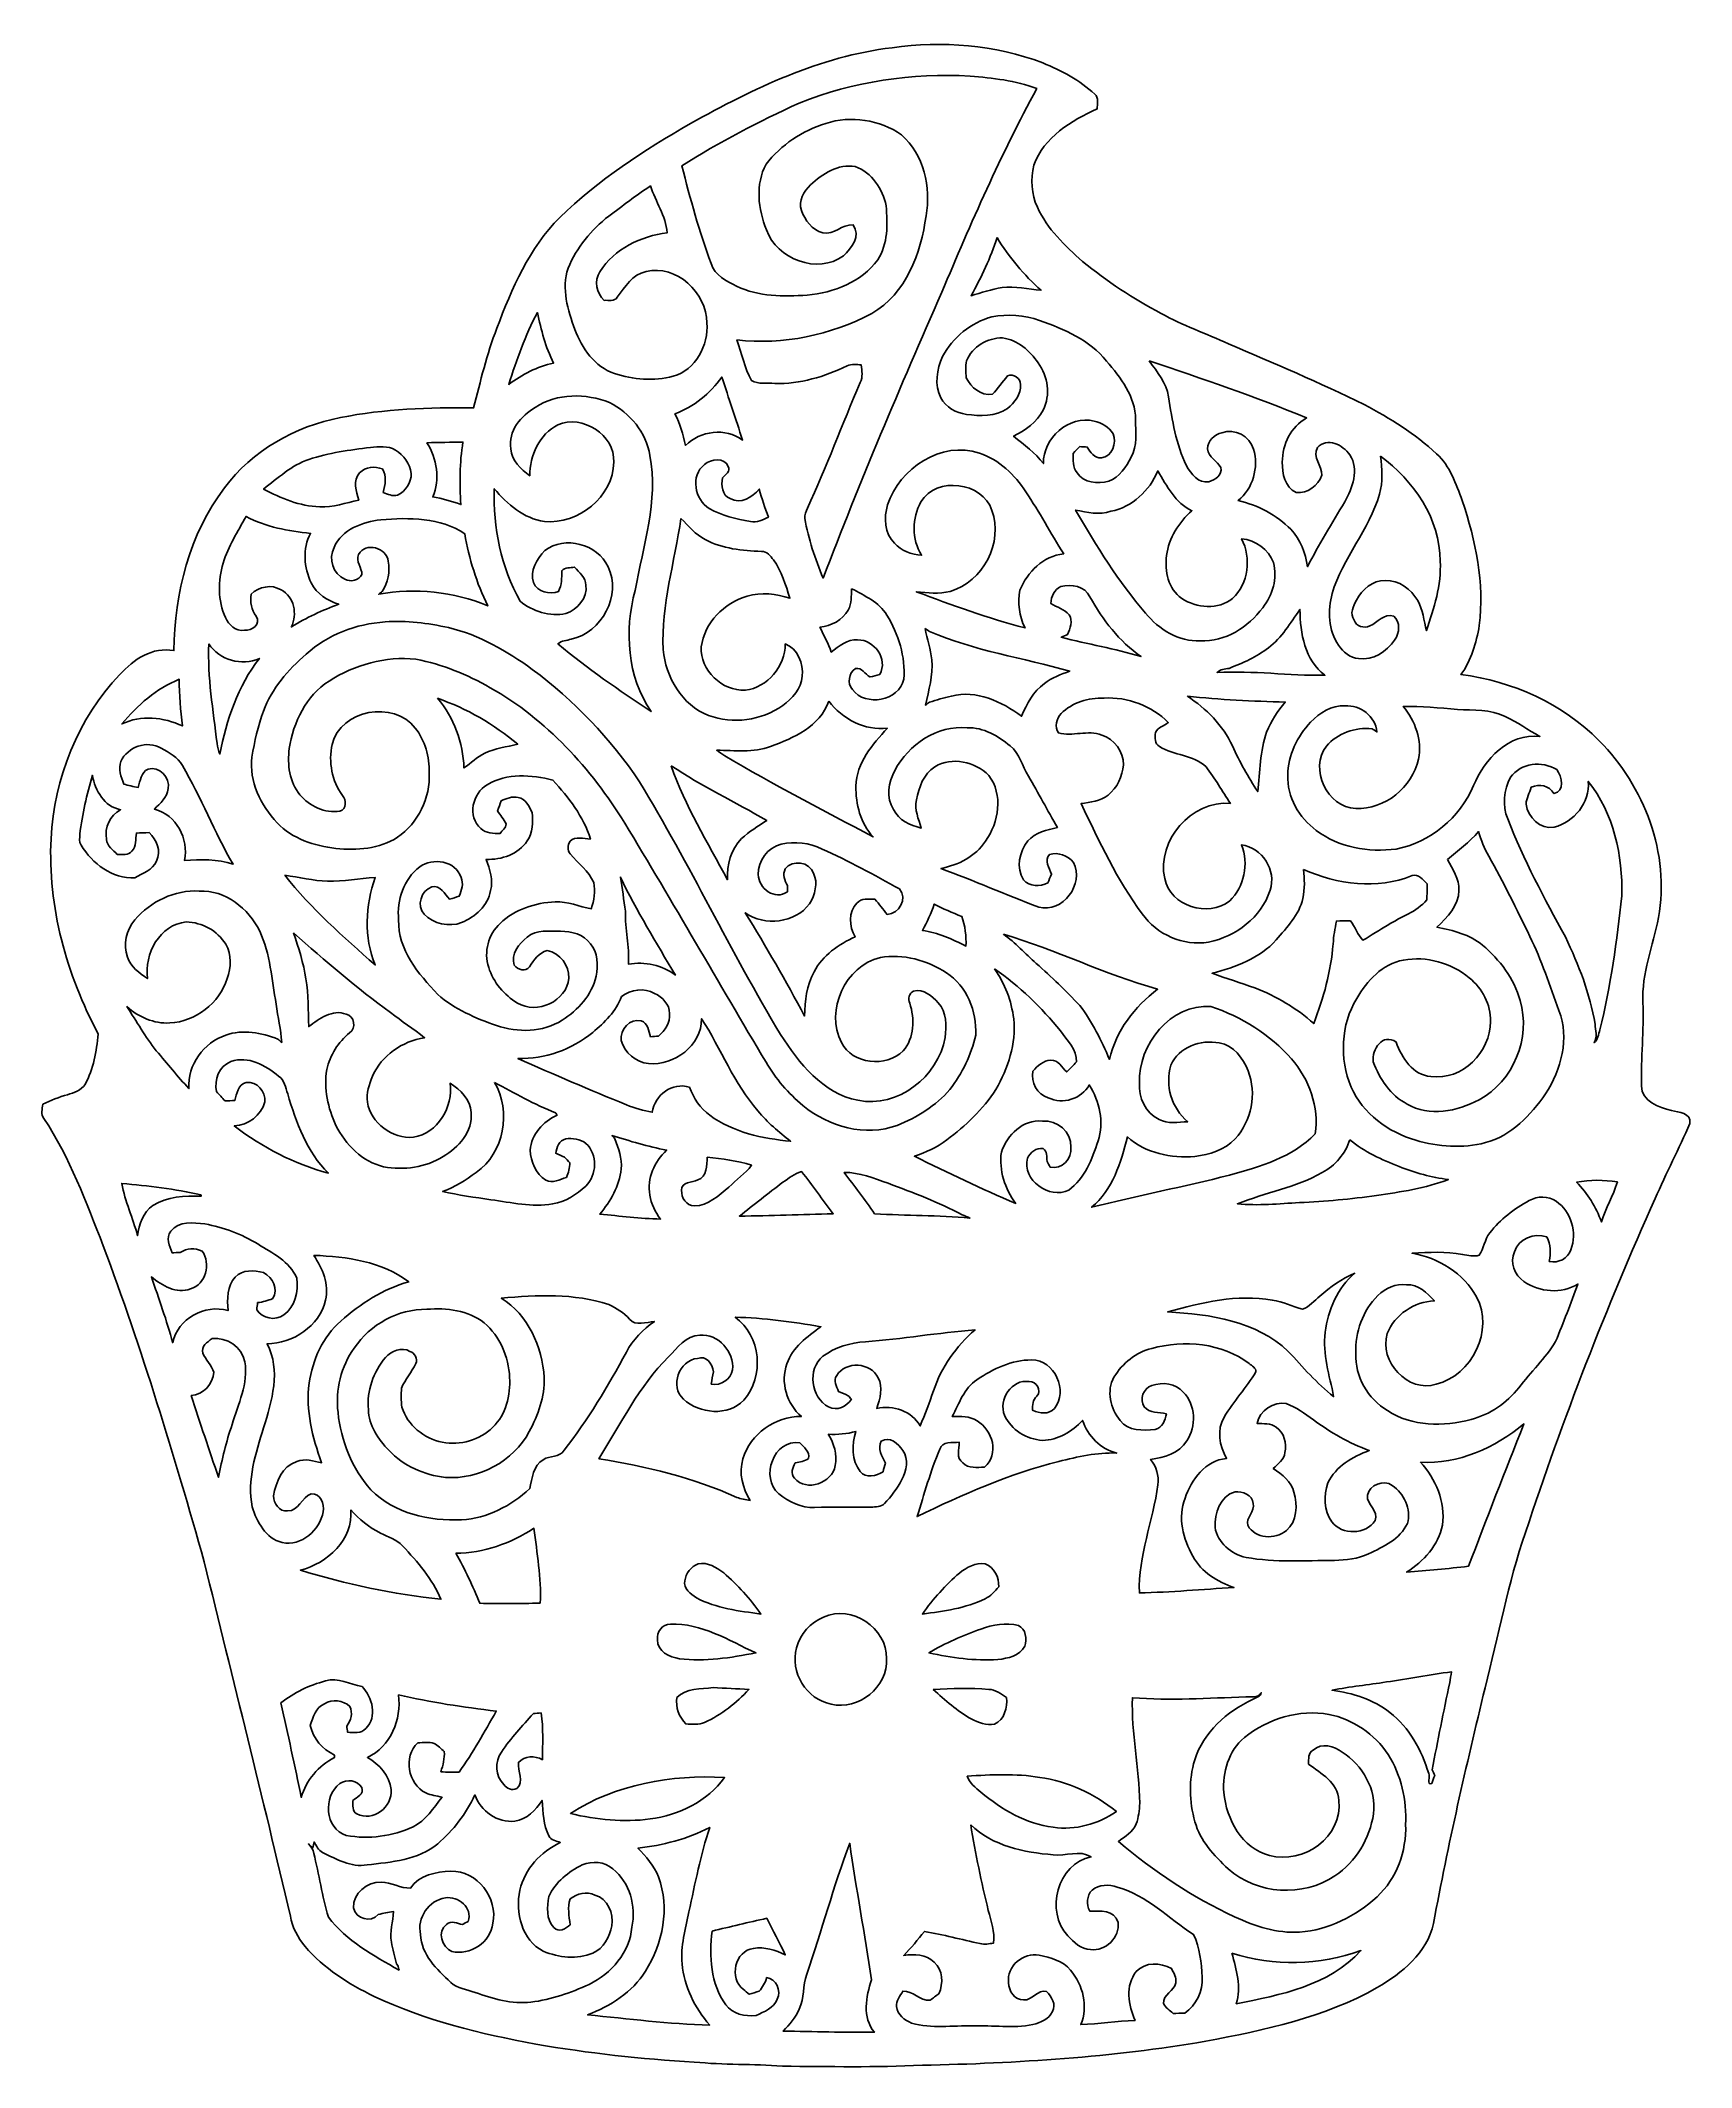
# Model space of a CAD drawing. Header units: centimetres. Extents: x -11.5 to 10.3, y -13.2 to 13.5.
import ezdxf

# ---------------------------------------------------------------- set-up
doc = ezdxf.new("R2010")
doc.units = ezdxf.units.CM
doc.header["$MEASUREMENT"] = 0
doc.layers.add('Camada 1', color=7, linetype='Continuous')

msp = doc.modelspace()

# ---------------------------------------------------------------- linework, layer by layer
at = {"layer": 'Camada 1', "color": 156}
for points, knots in [([(-0.26134, 13.4301), (0.40399, 13.52499), (1.09402, 13.46854), (1.72478, 13.23042), (1.72478, 13.23042), (1.97243, 13.12988), (2.21338, 13.00182), (2.40987, 12.81838), (2.40987, 12.81838), (2.46915, 12.7711), (2.44128, 12.68821), (2.44269, 12.62329), (2.44269, 12.62329), (2.10014, 12.47195), (1.73996, 12.25182), (1.60767, 11.8814), (1.60767, 11.8814), (1.56815, 11.69937), (1.57168, 11.49864), (1.65459, 11.3286), (1.65459, 11.3286), (1.7823, 11.03967), (2.01865, 10.8213), (2.24902, 10.61422), (2.24902, 10.61422), (2.57004, 10.35141), (2.91859, 10.12245), (3.28548, 9.92912), (3.28548, 9.92912), (3.56875, 9.76932), (3.87673, 9.66243), (4.17237, 9.52802), (4.17237, 9.52802), (4.77314, 9.2719), (5.37498, 9.01649), (5.9606, 8.72615), (5.9606, 8.72615), (6.30137, 8.54694), (6.63368, 8.34198), (6.91522, 8.0774), (6.91522, 8.0774), (7.09407, 7.91582), (7.17062, 7.68016), (7.25282, 7.46109), (7.25282, 7.46109), (7.43203, 6.93404), (7.54703, 6.37172), (7.47718, 5.81397), (7.47718, 5.81397), (7.43732, 5.58713), (7.37522, 5.35714), (7.23623, 5.1691), (7.23623, 5.1691), (7.9164, 5.08055), (8.57396, 4.78597), (9.05868, 4.29561), (9.05868, 4.29561), (9.65241, 3.69414), (9.99284, 2.80795), (9.83938, 1.96446), (9.83938, 1.96446), (9.76882, 1.59192), (9.61397, 1.23033), (9.6337, 0.84439), (9.6337, 0.84439), (9.64888, 0.4775), (9.6069, 0.11203), (9.61502, -0.2545), (9.61502, -0.2545), (9.61713, -0.45769), (9.84608, -0.53707), (10.00977, -0.57834), (10.00977, -0.57834), (10.10396, -0.59951), (10.2733, -0.60799), (10.25284, -0.74768), (10.25284, -0.74768), (10.10961, -1.08105), (9.93992, -1.40385), (9.79564, -1.73758), (9.79564, -1.73758), (9.149, -3.17338), (8.57997, -4.6441), (8.08608, -6.13919), (8.08608, -6.13919), (7.85571, -6.80735), (7.728, -7.50409), (7.55302, -8.18742), (7.55302, -8.18742), (7.30644, -9.21788), (7.06408, -10.24976), (6.87463, -11.29221), (6.87463, -11.29221), (6.78892, -11.67921), (6.45836, -11.94909), (6.13097, -12.13853), (6.13097, -12.13853), (5.43777, -12.52976), (4.6479, -12.69944), (3.8732, -12.84514), (3.8732, -12.84514), (2.63988, -13.05575), (1.38823, -13.13477), (0.13906, -13.16193), (0.13906, -13.16193), (-0.47513, -13.19051), (-1.09073, -13.17852), (-1.70527, -13.17357), (-1.70527, -13.17357), (-2.09155, -13.14042), (-2.48101, -13.16088), (-2.86661, -13.11854), (-2.86661, -13.11854), (-3.56687, -13.08044), (-4.26502, -13.00247), (-4.95611, -12.88253), (-4.95611, -12.88253), (-5.68425, -12.74883), (-6.41237, -12.57278), (-7.08371, -12.25353), (-7.08371, -12.25353), (-7.42238, -12.08949), (-7.75117, -11.88452), (-7.99599, -11.59419), (-7.99599, -11.59419), (-8.09301, -11.48024), (-8.16356, -11.34408), (-8.18967, -11.19626), (-8.18967, -11.19626), (-8.55267, -9.63557), (-8.94355, -8.08122), (-9.32492, -6.52513), (-9.32492, -6.52513), (-9.72002, -5.12213), (-10.14513, -3.72619), (-10.65525, -2.36023), (-10.65525, -2.36023), (-10.88136, -1.78697), (-11.0948, -1.19994), (-11.43663, -0.68278), (-11.43663, -0.68278), (-11.48145, -0.62774), (-11.45957, -0.55683), (-11.45041, -0.49438), (-11.45041, -0.49438), (-11.34633, -0.44288), (-11.23802, -0.40056), (-11.12619, -0.36916), (-11.12619, -0.36916), (-11.04294, -0.33953), (-10.94346, -0.31517), (-10.89547, -0.23333), (-10.89547, -0.23333), (-10.78047, -0.03119), (-10.74625, 0.20269), (-10.72015, 0.42987), (-10.72015, 0.42987), (-11.14066, 1.21446), (-11.38619, 2.10839), (-11.3435, 3.00235), (-11.3435, 3.00235), (-11.30187, 3.7989), (-10.98825, 4.58773), (-10.43793, 5.16945), (-10.43793, 5.16945), (-10.2566, 5.36489), (-10.00505, 5.53916), (-9.72424, 5.48341), (-9.72424, 5.48341), (-9.71684, 6.23977), (-9.51998, 7.01941), (-9.05715, 7.62866), (-9.05715, 7.62866), (-8.69132, 8.12079), (-8.12546, 8.44041), (-7.52822, 8.55576), (-7.52822, 8.55576), (-6.95177, 8.66901), (-6.36123, 8.69335), (-5.77527, 8.68312), (-5.77527, 8.68312), (-5.68318, 9.03625), (-5.60346, 9.39361), (-5.46659, 9.73299), (-5.46659, 9.73299), (-5.27325, 10.25897), (-5.04113, 10.78955), (-4.64037, 11.19348), (-4.64037, 11.19348), (-4.12954, 11.68772), (-3.52841, 12.07754), (-2.91494, 12.43174), (-2.91494, 12.43174), (-2.08874, 12.89422), (-1.21243, 13.31579), (-0.26134, 13.4301)], [0, 0, 0, 0, 0.02, 0.02, 0.02, 0.02, 0.04, 0.04, 0.04, 0.04, 0.06, 0.06, 0.06, 0.06, 0.08, 0.08, 0.08, 0.08, 0.1, 0.1, 0.1, 0.1, 0.12, 0.12, 0.12, 0.12, 0.14, 0.14, 0.14, 0.14, 0.16, 0.16, 0.16, 0.16, 0.18, 0.18, 0.18, 0.18, 0.2, 0.2, 0.2, 0.2, 0.22, 0.22, 0.22, 0.22, 0.24, 0.24, 0.24, 0.24, 0.26, 0.26, 0.26, 0.26, 0.28, 0.28, 0.28, 0.28, 0.3, 0.3, 0.3, 0.3, 0.32, 0.32, 0.32, 0.32, 0.34, 0.34, 0.34, 0.34, 0.36, 0.36, 0.36, 0.36, 0.38, 0.38, 0.38, 0.38, 0.4, 0.4, 0.4, 0.4, 0.42, 0.42, 0.42, 0.42, 0.44, 0.44, 0.44, 0.44, 0.46, 0.46, 0.46, 0.46, 0.48, 0.48, 0.48, 0.48, 0.5, 0.5, 0.5, 0.5, 0.52, 0.52, 0.52, 0.52, 0.54, 0.54, 0.54, 0.54, 0.56, 0.56, 0.56, 0.56, 0.58, 0.58, 0.58, 0.58, 0.6, 0.6, 0.6, 0.6, 0.62, 0.62, 0.62, 0.62, 0.64, 0.64, 0.64, 0.64, 0.66, 0.66, 0.66, 0.66, 0.68, 0.68, 0.68, 0.68, 0.7, 0.7, 0.7, 0.7, 0.72, 0.72, 0.72, 0.72, 0.74, 0.74, 0.74, 0.74, 0.76, 0.76, 0.76, 0.76, 0.78, 0.78, 0.78, 0.78, 0.8, 0.8, 0.8, 0.8, 0.82, 0.82, 0.82, 0.82, 0.84, 0.84, 0.84, 0.84, 0.86, 0.86, 0.86, 0.86, 0.88, 0.88, 0.88, 0.88, 0.9, 0.9, 0.9, 0.9, 0.92, 0.92, 0.92, 0.92, 0.94, 0.94, 0.94, 0.94, 0.96, 0.96, 0.96, 0.96, 1, 1, 1, 1]), ([(-1.48407, 12.70019), (-1.48407, 12.70019), (-1.48407, 12.70019), (-1.48407, 12.70019), (-1.48407, 12.70019), (-2.01711, 12.4589), (-2.53676, 12.1855), (-3.03206, 11.87434), (-3.03206, 11.87434), (-2.91811, 11.44078), (-2.80241, 11.00616), (-2.64542, 10.58565), (-2.64542, 10.58565), (-2.59815, 10.43078), (-2.44433, 10.35246), (-2.30886, 10.28649), (-2.30886, 10.28649), (-2.01994, 10.14997), (-1.6915, 10.14856), (-1.37895, 10.16902), (-1.37895, 10.16902), (-1.02899, 10.20323), (-0.66245, 10.34082), (-0.45008, 10.63504), (-0.45008, 10.63504), (-0.31179, 10.84353), (-0.31884, 11.1074), (-0.33825, 11.34694), (-0.33825, 11.34694), (-0.38164, 11.56849), (-0.52804, 11.7858), (-0.74677, 11.86376), (-0.74677, 11.86376), (-0.97006, 11.90045), (-1.18102, 11.77309), (-1.33344, 11.62141), (-1.33344, 11.62141), (-1.42056, 11.53708), (-1.50171, 11.41186), (-1.4555, 11.28627), (-1.4555, 11.28627), (-1.40964, 11.15644), (-1.31332, 11.02909), (-1.17469, 10.99205), (-1.17469, 10.99205), (-1.02546, 10.95606), (-0.91997, 11.10811), (-0.77287, 11.0947), (-0.77287, 11.0947), (-0.67091, 10.95254), (-0.79228, 10.78602), (-0.89987, 10.6883), (-0.89987, 10.6883), (-1.2403, 10.43607), (-1.77899, 10.64315), (-1.91693, 11.0298), (-1.91693, 11.0298), (-2.02382, 11.29967), (-2.06616, 11.63164), (-1.91976, 11.8941), (-1.91976, 11.8941), (-1.72573, 12.15092), (-1.44103, 12.33719), (-1.13517, 12.43244), (-1.13517, 12.43244), (-0.80391, 12.54215), (-0.4208, 12.48041), (-0.13611, 12.28251), (-0.13611, 12.28251), (0.15633, 12.02145), (0.25722, 11.59071), (0.18737, 11.21394), (0.18737, 11.21394), (0.12105, 10.72112), (-0.07543, 10.18807), (-0.52909, 9.92878), (-0.52909, 9.92878), (-1.06849, 9.6409), (-1.69608, 9.51003), (-2.30499, 9.57988), (-2.30499, 9.57988), (-2.24255, 9.40066), (-2.20479, 9.21017), (-2.11201, 9.04365), (-2.11201, 9.04365), (-2.02135, 8.99003), (-1.90775, 9.01578), (-1.80686, 9.00626), (-1.80686, 9.00626), (-1.47314, 8.99074), (-1.15035, 9.09904), (-0.85119, 9.23627), (-0.85119, 9.23627), (-0.79404, 9.26732), (-0.72842, 9.25426), (-0.66669, 9.25003), (-0.66669, 9.25003), (-0.65787, 9.17206), (-0.64164, 9.08952), (-0.68114, 9.01649), (-0.68114, 9.01649), (-0.9161, 8.46651), (-1.12494, 7.90559), (-1.37542, 7.36232), (-1.37542, 7.36232), (-1.39305, 7.31963), (-1.41915, 7.27447), (-1.40857, 7.22613), (-1.40857, 7.22613), (-1.3666, 6.95414), (-1.2717, 6.69345), (-1.1694, 6.43945), (-1.1694, 6.43945), (-0.68538, 7.71051), (-0.15339, 8.96287), (0.39587, 10.20712), (0.39587, 10.20712), (0.77618, 11.11799), (1.17481, 12.02357), (1.64577, 12.89176), (1.64577, 12.89176), (1.36672, 13.00394), (1.06403, 13.02686), (0.76806, 13.05685), (0.76806, 13.05685), (0.00394, 13.09883), (-0.77323, 12.9863), (-1.48407, 12.70019)], [0, 0, 0, 0, 0.03030303, 0.03030303, 0.03030303, 0.03030303, 0.06060606, 0.06060606, 0.06060606, 0.06060606, 0.09090909, 0.09090909, 0.09090909, 0.09090909, 0.12121212, 0.12121212, 0.12121212, 0.12121212, 0.15151515, 0.15151515, 0.15151515, 0.15151515, 0.18181818, 0.18181818, 0.18181818, 0.18181818, 0.21212121, 0.21212121, 0.21212121, 0.21212121, 0.24242424, 0.24242424, 0.24242424, 0.24242424, 0.27272727, 0.27272727, 0.27272727, 0.27272727, 0.3030303, 0.3030303, 0.3030303, 0.3030303, 0.33333333, 0.33333333, 0.33333333, 0.33333333, 0.36363636, 0.36363636, 0.36363636, 0.36363636, 0.39393939, 0.39393939, 0.39393939, 0.39393939, 0.42424242, 0.42424242, 0.42424242, 0.42424242, 0.45454545, 0.45454545, 0.45454545, 0.45454545, 0.48484848, 0.48484848, 0.48484848, 0.48484848, 0.51515152, 0.51515152, 0.51515152, 0.51515152, 0.54545455, 0.54545455, 0.54545455, 0.54545455, 0.57575758, 0.57575758, 0.57575758, 0.57575758, 0.60606061, 0.60606061, 0.60606061, 0.60606061, 0.63636364, 0.63636364, 0.63636364, 0.63636364, 0.66666667, 0.66666667, 0.66666667, 0.66666667, 0.6969697, 0.6969697, 0.6969697, 0.6969697, 0.72727273, 0.72727273, 0.72727273, 0.72727273, 0.75757576, 0.75757576, 0.75757576, 0.75757576, 0.78787879, 0.78787879, 0.78787879, 0.78787879, 0.81818182, 0.81818182, 0.81818182, 0.81818182, 0.84848485, 0.84848485, 0.84848485, 0.84848485, 0.87878788, 0.87878788, 0.87878788, 0.87878788, 0.90909091, 0.90909091, 0.90909091, 0.90909091, 0.93939394, 0.93939394, 0.93939394, 0.93939394, 1, 1, 1, 1]), ([(-3.99267, 11.21183), (-3.99267, 11.21183), (-3.99267, 11.21183), (-3.99267, 11.21183), (-3.99267, 11.21183), (-4.22444, 11.03226), (-4.41742, 10.79625), (-4.52925, 10.52391), (-4.52925, 10.52391), (-4.61956, 10.2558), (-4.53383, 9.97075), (-4.44035, 9.71641), (-4.44035, 9.71641), (-4.34721, 9.47017), (-4.18034, 9.22393), (-3.91965, 9.13784), (-3.91965, 9.13784), (-3.67271, 9.05565), (-3.39648, 9.03095), (-3.14425, 9.1001), (-3.14425, 9.1001), (-2.84685, 9.183), (-2.67716, 9.50932), (-2.70116, 9.80389), (-2.70116, 9.80389), (-2.70327, 10.20042), (-3.1005, 10.57612), (-3.50302, 10.48158), (-3.50302, 10.48158), (-3.68258, 10.44101), (-3.781, 10.27767), (-3.88296, 10.1415), (-3.88296, 10.1415), (-3.91858, 10.08117), (-3.9962, 10.10692), (-4.05336, 10.09951), (-4.05336, 10.09951), (-4.1553, 10.1983), (-4.18811, 10.35423), (-4.11191, 10.4784), (-4.11191, 10.4784), (-3.91824, 10.77791), (-3.57004, 10.94724), (-3.22326, 10.99205), (-3.22326, 10.99205), (-3.24477, 11.21359), (-3.37426, 11.40197), (-3.44552, 11.608), (-3.44552, 11.608), (-3.63566, 11.48699), (-3.80958, 11.34306), (-3.99267, 11.21183)], [0, 0, 0, 0, 0.07142857, 0.07142857, 0.07142857, 0.07142857, 0.14285714, 0.14285714, 0.14285714, 0.14285714, 0.21428571, 0.21428571, 0.21428571, 0.21428571, 0.28571429, 0.28571429, 0.28571429, 0.28571429, 0.35714286, 0.35714286, 0.35714286, 0.35714286, 0.42857143, 0.42857143, 0.42857143, 0.42857143, 0.5, 0.5, 0.5, 0.5, 0.57142857, 0.57142857, 0.57142857, 0.57142857, 0.64285714, 0.64285714, 0.64285714, 0.64285714, 0.71428571, 0.71428571, 0.71428571, 0.71428571, 0.78571429, 0.78571429, 0.78571429, 0.78571429, 0.85714286, 0.85714286, 0.85714286, 0.85714286, 1, 1, 1, 1]), ([(1.12223, 10.92749), (1.12223, 10.92749), (1.12223, 10.92749), (1.12223, 10.92749), (1.12223, 10.92749), (1.03864, 10.66009), (0.91551, 10.40715), (0.78146, 10.16161), (0.78146, 10.16161), (0.91622, 10.20147), (1.04992, 10.24662), (1.18857, 10.2692), (1.18857, 10.2692), (1.36143, 10.2939), (1.53217, 10.24557), (1.70398, 10.23322), (1.70398, 10.23322), (1.47572, 10.43361), (1.28135, 10.66891), (1.12223, 10.92749)], [0, 0, 0, 0, 0.16666667, 0.16666667, 0.16666667, 0.16666667, 0.33333333, 0.33333333, 0.33333333, 0.33333333, 0.5, 0.5, 0.5, 0.5, 0.66666667, 0.66666667, 0.66666667, 0.66666667, 1, 1, 1, 1]), ([(-5.31276, 8.99286), (-5.31276, 8.99286), (-5.31276, 8.99286), (-5.31276, 8.99286), (-5.31276, 8.99286), (-5.1332, 9.1188), (-4.93847, 9.23239), (-4.72045, 9.27402), (-4.72045, 9.27402), (-4.8284, 9.48286), (-4.88485, 9.71182), (-4.93423, 9.93972), (-4.93423, 9.93972), (-5.0951, 9.63879), (-5.20622, 9.316), (-5.31276, 8.99286)], [0, 0, 0, 0, 0.2, 0.2, 0.2, 0.2, 0.4, 0.4, 0.4, 0.4, 0.6, 0.6, 0.6, 0.6, 1, 1, 1, 1]), ([(0.4054, 9.35904), (0.4054, 9.35904), (0.4054, 9.35904), (0.4054, 9.35904), (0.4054, 9.35904), (0.3299, 9.19076), (0.29357, 8.98544), (0.38106, 8.81435), (0.38106, 8.81435), (0.44844, 8.68982), (0.58144, 8.61714), (0.71866, 8.59775), (0.71866, 8.59775), (0.89965, 8.57587), (1.1032, 8.56458), (1.25983, 8.67501), (1.25983, 8.67501), (1.35437, 8.75155), (1.44363, 8.86304), (1.43198, 8.99251), (1.43198, 8.99251), (1.43622, 9.0747), (1.33638, 9.13678), (1.26264, 9.10504), (1.26264, 9.10504), (1.1914, 9.02778), (1.13636, 8.93676), (1.0612, 8.86268), (1.0612, 8.86268), (0.90282, 8.84222), (0.7857, 8.95123), (0.7162, 9.07999), (0.7162, 9.07999), (0.71337, 9.15442), (0.7035, 9.23028), (0.72149, 9.30365), (0.72149, 9.30365), (0.79345, 9.49203), (0.99876, 9.60916), (1.19562, 9.60563), (1.19562, 9.60563), (1.39388, 9.58093), (1.55334, 9.43489), (1.66446, 9.27755), (1.66446, 9.27755), (1.79181, 9.1008), (1.83168, 8.85281), (1.73007, 8.65489), (1.73007, 8.65489), (1.65035, 8.49296), (1.49618, 8.38819), (1.33991, 8.30917), (1.33991, 8.30917), (1.47996, 8.19876), (1.62424, 8.09045), (1.73431, 7.94828), (1.73431, 7.94828), (1.72478, 8.28342), (2.07051, 8.59034), (2.40212, 8.50849), (2.40212, 8.50849), (2.50267, 8.48803), (2.59615, 8.42877), (2.65153, 8.34128), (2.65153, 8.34128), (2.70162, 8.22027), (2.64342, 8.04071), (2.49843, 8.02307), (2.49843, 8.02307), (2.40741, 8.01849), (2.35203, 8.09786), (2.31215, 8.16735), (2.31215, 8.16735), (2.28782, 8.16877), (2.23879, 8.17123), (2.21445, 8.17265), (2.21445, 8.17265), (2.1841, 8.14337), (2.15377, 8.11373), (2.12378, 8.0841), (2.12378, 8.0841), (2.12519, 7.99661), (2.11637, 7.8996), (2.17705, 7.82834), (2.17705, 7.82834), (2.26595, 7.69252), (2.4501, 7.67804), (2.59369, 7.71651), (2.59369, 7.71651), (2.73619, 7.77084), (2.82334, 7.90523), (2.89213, 8.03365), (2.89213, 8.03365), (2.97361, 8.18605), (2.94681, 8.36491), (2.94752, 8.53072), (2.94752, 8.53072), (2.94822, 8.8334), (2.75032, 9.08141), (2.56511, 9.30083), (2.56511, 9.30083), (2.34285, 9.57565), (2.007, 9.7224), (1.68139, 9.83564), (1.68139, 9.83564), (1.48244, 9.91079), (1.263, 9.91855), (1.05521, 9.88362), (1.05521, 9.88362), (0.77934, 9.80777), (0.53698, 9.61303), (0.4054, 9.35904)], [0, 0, 0, 0, 0.03448276, 0.03448276, 0.03448276, 0.03448276, 0.06896552, 0.06896552, 0.06896552, 0.06896552, 0.10344828, 0.10344828, 0.10344828, 0.10344828, 0.13793103, 0.13793103, 0.13793103, 0.13793103, 0.17241379, 0.17241379, 0.17241379, 0.17241379, 0.20689655, 0.20689655, 0.20689655, 0.20689655, 0.24137931, 0.24137931, 0.24137931, 0.24137931, 0.27586207, 0.27586207, 0.27586207, 0.27586207, 0.31034483, 0.31034483, 0.31034483, 0.31034483, 0.34482759, 0.34482759, 0.34482759, 0.34482759, 0.37931034, 0.37931034, 0.37931034, 0.37931034, 0.4137931, 0.4137931, 0.4137931, 0.4137931, 0.44827586, 0.44827586, 0.44827586, 0.44827586, 0.48275862, 0.48275862, 0.48275862, 0.48275862, 0.51724138, 0.51724138, 0.51724138, 0.51724138, 0.55172414, 0.55172414, 0.55172414, 0.55172414, 0.5862069, 0.5862069, 0.5862069, 0.5862069, 0.62068966, 0.62068966, 0.62068966, 0.62068966, 0.65517241, 0.65517241, 0.65517241, 0.65517241, 0.68965517, 0.68965517, 0.68965517, 0.68965517, 0.72413793, 0.72413793, 0.72413793, 0.72413793, 0.75862069, 0.75862069, 0.75862069, 0.75862069, 0.79310345, 0.79310345, 0.79310345, 0.79310345, 0.82758621, 0.82758621, 0.82758621, 0.82758621, 0.86206897, 0.86206897, 0.86206897, 0.86206897, 0.89655172, 0.89655172, 0.89655172, 0.89655172, 0.93103448, 0.93103448, 0.93103448, 0.93103448, 1, 1, 1, 1]), ([(-3.12167, 8.60621), (-3.12167, 8.60621), (-3.12167, 8.60621), (-3.12167, 8.60621), (-3.12167, 8.60621), (-3.05676, 8.47357), (-3.01266, 8.33246), (-2.98231, 8.18817), (-2.98231, 8.18817), (-2.78616, 8.3822), (-2.45704, 8.42771), (-2.23054, 8.25908), (-2.23054, 8.25908), (-2.32226, 8.53601), (-2.41153, 8.81364), (-2.50465, 9.08987), (-2.50465, 9.08987), (-2.65777, 8.87326), (-2.87155, 8.69828), (-3.12167, 8.60621)], [0, 0, 0, 0, 0.16666667, 0.16666667, 0.16666667, 0.16666667, 0.33333333, 0.33333333, 0.33333333, 0.33333333, 0.5, 0.5, 0.5, 0.5, 0.66666667, 0.66666667, 0.66666667, 0.66666667, 1, 1, 1, 1]), ([(3.12814, 9.30189), (3.12814, 9.30189), (3.12814, 9.30189), (3.12814, 9.30189), (3.12814, 9.30189), (3.23644, 9.15937), (3.35075, 9.01156), (3.38391, 8.83093), (3.38391, 8.83093), (3.42941, 8.52119), (3.47951, 8.20475), (3.61955, 7.92148), (3.61955, 7.92148), (3.67636, 7.81175), (3.77618, 7.68616), (3.91519, 7.70803), (3.91519, 7.70803), (3.99386, 7.73449), (4.09334, 7.80047), (4.07358, 7.89641), (4.07358, 7.89641), (4.02244, 7.9846), (3.90779, 8.03153), (3.89755, 8.14337), (3.89755, 8.14337), (3.8979, 8.25132), (3.98504, 8.33316), (4.08523, 8.35644), (4.08523, 8.35644), (4.2535, 8.41959), (4.45318, 8.31058), (4.5022, 8.14019), (4.5022, 8.14019), (4.57312, 7.89889), (4.49727, 7.6202), (4.29865, 7.46074), (4.29865, 7.46074), (4.56006, 7.40325), (4.80559, 7.27271), (4.99468, 7.08256), (4.99468, 7.08256), (5.12239, 6.94851), (5.18588, 6.7693), (5.21375, 6.58903), (5.21375, 6.58903), (5.36368, 6.88183), (5.53585, 7.16193), (5.70483, 7.44381), (5.70483, 7.44381), (5.80713, 7.62654), (5.8985, 7.87068), (5.77115, 8.06293), (5.77115, 8.06293), (5.68542, 8.19699), (5.46951, 8.30106), (5.34429, 8.15959), (5.34429, 8.15959), (5.27373, 8.03435), (5.41096, 7.92077), (5.40285, 7.79482), (5.40285, 7.79482), (5.35627, 7.6597), (5.21129, 7.54999), (5.06559, 7.56763), (5.06559, 7.56763), (4.91284, 7.63572), (4.87968, 7.81916), (4.88214, 7.96909), (4.88214, 7.96909), (4.87932, 8.20122), (4.99574, 8.43617), (5.20212, 8.55047), (5.20212, 8.55047), (4.52337, 8.83446), (3.82522, 9.06764), (3.12814, 9.30189)], [0, 0, 0, 0, 0.05, 0.05, 0.05, 0.05, 0.1, 0.1, 0.1, 0.1, 0.15, 0.15, 0.15, 0.15, 0.2, 0.2, 0.2, 0.2, 0.25, 0.25, 0.25, 0.25, 0.3, 0.3, 0.3, 0.3, 0.35, 0.35, 0.35, 0.35, 0.4, 0.4, 0.4, 0.4, 0.45, 0.45, 0.45, 0.45, 0.5, 0.5, 0.5, 0.5, 0.55, 0.55, 0.55, 0.55, 0.6, 0.6, 0.6, 0.6, 0.65, 0.65, 0.65, 0.65, 0.7, 0.7, 0.7, 0.7, 0.75, 0.75, 0.75, 0.75, 0.8, 0.8, 0.8, 0.8, 0.85, 0.85, 0.85, 0.85, 0.9, 0.9, 0.9, 0.9, 1, 1, 1, 1]), ([(-4.96176, 8.68982), (-4.96176, 8.68982), (-4.96176, 8.68982), (-4.96176, 8.68982), (-4.96176, 8.68982), (-5.15119, 8.58045), (-5.32088, 8.3762), (-5.2863, 8.14442), (-5.2863, 8.14442), (-5.27432, 7.98743), (-5.14943, 7.87843), (-5.03407, 7.78777), (-5.03407, 7.78777), (-5.03865, 8.05589), (-4.90814, 8.33458), (-4.66402, 8.46016), (-4.66402, 8.46016), (-4.3444, 8.60021), (-3.90871, 8.32752), (-3.92882, 7.96874), (-3.92882, 7.96874), (-3.93235, 7.51118), (-4.39731, 7.14147), (-4.84146, 7.18628), (-4.84146, 7.18628), (-5.11415, 7.22474), (-5.33252, 7.41382), (-5.50255, 7.61772), (-5.50255, 7.61772), (-5.52126, 7.10514), (-5.41084, 6.58514), (-5.16178, 6.13571), (-5.16178, 6.13571), (-4.99879, 5.99884), (-4.76914, 5.9304), (-4.55887, 5.97131), (-4.55887, 5.97131), (-4.40894, 6.0281), (-4.2696, 6.17628), (-4.29429, 6.34701), (-4.29429, 6.34701), (-4.29994, 6.44722), (-4.38109, 6.51565), (-4.44422, 6.58409), (-4.44422, 6.58409), (-4.50244, 6.57422), (-4.56911, 6.58304), (-4.61356, 6.53682), (-4.61356, 6.53682), (-4.61286, 6.44332), (-4.61286, 6.34984), (-4.65483, 6.26342), (-4.65483, 6.26342), (-4.77655, 6.22144), (-4.93494, 6.25319), (-4.9861, 6.38336), (-4.9861, 6.38336), (-5.03373, 6.53575), (-4.94305, 6.69592), (-4.83722, 6.80141), (-4.83722, 6.80141), (-4.57722, 7.00637), (-4.13802, 6.88853), (-4.00256, 6.58867), (-4.00256, 6.58867), (-3.8177, 6.21543), (-4.08827, 5.71801), (-4.48797, 5.63441), (-4.48797, 5.63441), (-4.54654, 5.61607), (-4.61498, 5.61677), (-4.66295, 5.57409), (-4.66295, 5.57409), (-4.27913, 5.24283), (-3.85439, 4.96448), (-3.43599, 4.68014), (-3.43599, 4.68014), (-3.75243, 5.1437), (-3.78982, 5.74729), (-3.64625, 6.27823), (-3.64625, 6.27823), (-3.53971, 6.86385), (-3.33721, 7.45756), (-3.45152, 8.05764), (-3.45152, 8.05764), (-3.49844, 8.35926), (-3.71539, 8.61856), (-3.98385, 8.75297), (-3.98385, 8.75297), (-4.29499, 8.87644), (-4.676, 8.88102), (-4.96176, 8.68982)], [0, 0, 0, 0, 0.04166667, 0.04166667, 0.04166667, 0.04166667, 0.08333333, 0.08333333, 0.08333333, 0.08333333, 0.125, 0.125, 0.125, 0.125, 0.16666667, 0.16666667, 0.16666667, 0.16666667, 0.20833333, 0.20833333, 0.20833333, 0.20833333, 0.25, 0.25, 0.25, 0.25, 0.29166667, 0.29166667, 0.29166667, 0.29166667, 0.33333333, 0.33333333, 0.33333333, 0.33333333, 0.375, 0.375, 0.375, 0.375, 0.41666667, 0.41666667, 0.41666667, 0.41666667, 0.45833333, 0.45833333, 0.45833333, 0.45833333, 0.5, 0.5, 0.5, 0.5, 0.54166667, 0.54166667, 0.54166667, 0.54166667, 0.58333333, 0.58333333, 0.58333333, 0.58333333, 0.625, 0.625, 0.625, 0.625, 0.66666667, 0.66666667, 0.66666667, 0.66666667, 0.70833333, 0.70833333, 0.70833333, 0.70833333, 0.75, 0.75, 0.75, 0.75, 0.79166667, 0.79166667, 0.79166667, 0.79166667, 0.83333333, 0.83333333, 0.83333333, 0.83333333, 0.875, 0.875, 0.875, 0.875, 0.91666667, 0.91666667, 0.91666667, 0.91666667, 1, 1, 1, 1]), ([(-7.94485, 8.00331), (-7.94485, 8.00331), (-7.94485, 8.00331), (-7.94485, 8.00331), (-7.94485, 8.00331), (-8.17591, 7.92959), (-8.3523, 7.75603), (-8.54175, 7.6135), (-8.54175, 7.6135), (-8.31244, 7.49284), (-8.0662, 7.38561), (-7.80267, 7.37959), (-7.80267, 7.37959), (-7.62664, 7.36973), (-7.45942, 7.43358), (-7.28868, 7.46603), (-7.28868, 7.46603), (-7.32359, 7.58103), (-7.3684, 7.7285), (-7.27633, 7.82798), (-7.27633, 7.82798), (-7.19871, 7.90983), (-7.07665, 7.91724), (-6.9761, 7.87808), (-6.9761, 7.87808), (-6.91861, 7.78176), (-6.93802, 7.67171), (-6.96658, 7.56904), (-6.96658, 7.56904), (-6.90591, 7.5507), (-6.84381, 7.51084), (-6.7782, 7.53201), (-6.7782, 7.53201), (-6.67132, 7.58493), (-6.59653, 7.70133), (-6.59548, 7.82057), (-6.59548, 7.82057), (-6.61733, 7.94545), (-6.69178, 8.06398), (-6.80432, 8.12573), (-6.80432, 8.12573), (-6.90168, 8.18958), (-7.02551, 8.17018), (-7.13522, 8.16242), (-7.13522, 8.16242), (-7.40792, 8.12678), (-7.68378, 8.09363), (-7.94485, 8.00331)], [0, 0, 0, 0, 0.07692308, 0.07692308, 0.07692308, 0.07692308, 0.15384615, 0.15384615, 0.15384615, 0.15384615, 0.23076923, 0.23076923, 0.23076923, 0.23076923, 0.30769231, 0.30769231, 0.30769231, 0.30769231, 0.38461538, 0.38461538, 0.38461538, 0.38461538, 0.46153846, 0.46153846, 0.46153846, 0.46153846, 0.53846154, 0.53846154, 0.53846154, 0.53846154, 0.61538462, 0.61538462, 0.61538462, 0.61538462, 0.69230769, 0.69230769, 0.69230769, 0.69230769, 0.76923077, 0.76923077, 0.76923077, 0.76923077, 0.84615385, 0.84615385, 0.84615385, 0.84615385, 1, 1, 1, 1]), ([(-6.3891, 8.2245), (-6.3891, 8.2245), (-6.3891, 8.2245), (-6.3891, 8.2245), (-6.3891, 8.2245), (-6.26034, 8.01038), (-6.20988, 7.74368), (-6.31394, 7.50908), (-6.31394, 7.50908), (-6.1866, 7.48967), (-6.06312, 7.45334), (-5.94247, 7.40958), (-5.94247, 7.40958), (-5.95906, 7.6837), (-5.96116, 7.96027), (-5.91531, 8.23191), (-5.91531, 8.23191), (-6.07335, 8.23085), (-6.23105, 8.22521), (-6.3891, 8.2245)], [0, 0, 0, 0, 0.16666667, 0.16666667, 0.16666667, 0.16666667, 0.33333333, 0.33333333, 0.33333333, 0.33333333, 0.5, 0.5, 0.5, 0.5, 0.66666667, 0.66666667, 0.66666667, 0.66666667, 1, 1, 1, 1]), ([(-2.7322, 7.93663), (-2.7322, 7.93663), (-2.7322, 7.93663), (-2.7322, 7.93663), (-2.7322, 7.93663), (-2.92128, 7.79165), (-2.86166, 7.47168), (-2.66905, 7.35703), (-2.66905, 7.35703), (-2.50325, 7.26248), (-2.31344, 7.21838), (-2.12648, 7.18593), (-2.12648, 7.18593), (-2.04146, 7.16371), (-1.96386, 7.20815), (-1.89082, 7.2445), (-1.89082, 7.2445), (-1.93633, 7.36549), (-1.97584, 7.48825), (-2.01112, 7.61209), (-2.01112, 7.61209), (-2.10319, 7.50555), (-2.2549, 7.40712), (-2.3953, 7.48684), (-2.3953, 7.48684), (-2.50289, 7.53165), (-2.51418, 7.6597), (-2.49478, 7.75954), (-2.49478, 7.75954), (-2.46196, 7.8047), (-2.38259, 7.84703), (-2.41823, 7.91195), (-2.41823, 7.91195), (-2.46691, 8.03365), (-2.65, 8.01318), (-2.7322, 7.93663)], [0, 0, 0, 0, 0.1, 0.1, 0.1, 0.1, 0.2, 0.2, 0.2, 0.2, 0.3, 0.3, 0.3, 0.3, 0.4, 0.4, 0.4, 0.4, 0.5, 0.5, 0.5, 0.5, 0.6, 0.6, 0.6, 0.6, 0.7, 0.7, 0.7, 0.7, 0.8, 0.8, 0.8, 0.8, 1, 1, 1, 1]), ([(-0.3192, 7.40605), (-0.3192, 7.40605), (-0.3192, 7.40605), (-0.3192, 7.40605), (-0.3192, 7.40605), (-0.36929, 7.23814), (-0.36435, 7.0293), (-0.22818, 6.90193), (-0.22818, 6.90193), (-0.14174, 6.79434), (-0.00416, 6.75448), (0.12776, 6.74179), (0.12776, 6.74179), (-0.00311, 6.95097), (0.00111, 7.23144), (0.11964, 7.44486), (0.11964, 7.44486), (0.32673, 7.78636), (0.93069, 7.70803), (1.05592, 7.33269), (1.05592, 7.33269), (1.20938, 6.90794), (0.93668, 6.38935), (0.50487, 6.26413), (0.50487, 6.26413), (0.35918, 6.22602), (0.20679, 6.2479), (0.05898, 6.26023), (0.05898, 6.26023), (0.52957, 6.08243), (1.003, 5.90923), (1.49126, 5.78398), (1.49126, 5.78398), (1.41222, 5.9371), (1.39564, 6.11208), (1.4228, 6.2807), (1.4228, 6.2807), (1.52547, 6.52094), (1.73078, 6.72978), (2.00101, 6.75977), (2.00101, 6.75977), (1.83168, 7.03001), (1.67963, 7.31045), (1.50359, 7.57574), (1.50359, 7.57574), (1.35437, 7.79835), (1.15329, 8.00297), (0.89154, 8.08446), (0.89154, 8.08446), (0.38812, 8.25872), (-0.16221, 7.88583), (-0.3192, 7.40605)], [0, 0, 0, 0, 0.07142857, 0.07142857, 0.07142857, 0.07142857, 0.14285714, 0.14285714, 0.14285714, 0.14285714, 0.21428571, 0.21428571, 0.21428571, 0.21428571, 0.28571429, 0.28571429, 0.28571429, 0.28571429, 0.35714286, 0.35714286, 0.35714286, 0.35714286, 0.42857143, 0.42857143, 0.42857143, 0.42857143, 0.5, 0.5, 0.5, 0.5, 0.57142857, 0.57142857, 0.57142857, 0.57142857, 0.64285714, 0.64285714, 0.64285714, 0.64285714, 0.71428571, 0.71428571, 0.71428571, 0.71428571, 0.78571429, 0.78571429, 0.78571429, 0.78571429, 0.85714286, 0.85714286, 0.85714286, 0.85714286, 1, 1, 1, 1]), ([(6.17614, 8.04846), (6.17614, 8.04846), (6.17614, 8.04846), (6.17614, 8.04846), (6.17614, 8.04846), (6.19412, 7.8816), (6.21035, 7.70874), (6.16167, 7.54505), (6.16167, 7.54505), (6.02903, 7.07515), (5.67801, 6.70474), (5.53866, 6.23731), (5.53866, 6.23731), (5.48116, 6.01188), (5.48856, 5.75224), (5.62227, 5.55363), (5.62227, 5.55363), (5.68401, 5.46614), (5.77327, 5.38499), (5.88615, 5.37865), (5.88615, 5.37865), (6.07737, 5.35078), (6.25622, 5.47284), (6.36205, 5.62311), (6.36205, 5.62311), (6.42873, 5.71555), (6.44036, 5.85878), (6.35005, 5.93956), (6.35005, 5.93956), (6.22094, 5.97626), (6.13979, 5.85631), (6.03466, 5.80973), (6.03466, 5.80973), (5.95953, 5.7727), (5.85688, 5.8041), (5.82723, 5.88594), (5.82723, 5.88594), (5.76903, 5.9706), (5.81488, 6.07151), (5.85969, 6.15016), (5.85969, 6.15016), (5.93519, 6.28776), (6.07136, 6.4144), (6.23788, 6.4077), (6.23788, 6.4077), (6.41955, 6.41581), (6.57655, 6.29127), (6.6665, 6.14276), (6.6665, 6.14276), (6.73211, 6.02069), (6.74833, 5.88029), (6.7801, 5.74695), (6.7801, 5.74695), (6.88133, 6.04257), (6.98083, 6.34701), (6.96248, 6.66417), (6.96248, 6.66417), (6.96212, 7.22579), (6.61075, 7.72214), (6.17614, 8.04846)], [0, 0, 0, 0, 0.0625, 0.0625, 0.0625, 0.0625, 0.125, 0.125, 0.125, 0.125, 0.1875, 0.1875, 0.1875, 0.1875, 0.25, 0.25, 0.25, 0.25, 0.3125, 0.3125, 0.3125, 0.3125, 0.375, 0.375, 0.375, 0.375, 0.4375, 0.4375, 0.4375, 0.4375, 0.5, 0.5, 0.5, 0.5, 0.5625, 0.5625, 0.5625, 0.5625, 0.625, 0.625, 0.625, 0.625, 0.6875, 0.6875, 0.6875, 0.6875, 0.75, 0.75, 0.75, 0.75, 0.8125, 0.8125, 0.8125, 0.8125, 0.875, 0.875, 0.875, 0.875, 1, 1, 1, 1]), ([(2.62437, 7.31998), (2.62437, 7.31998), (2.62437, 7.31998), (2.62437, 7.31998), (2.62437, 7.31998), (2.47127, 7.26494), (2.31147, 7.3087), (2.158, 7.33586), (2.158, 7.33586), (2.43211, 6.86278), (2.72279, 6.39535), (3.07805, 5.97801), (3.07805, 5.97801), (3.25478, 5.76564), (3.51583, 5.59914), (3.80088, 5.61254), (3.80088, 5.61254), (4.13003, 5.5949), (4.43235, 5.79492), (4.62426, 6.04963), (4.62426, 6.04963), (4.75233, 6.21614), (4.82253, 6.43733), (4.76537, 6.64478), (4.76537, 6.64478), (4.70117, 6.82185), (4.53007, 6.9404), (4.34486, 6.95804), (4.34486, 6.95804), (4.47574, 6.70544), (4.43729, 6.36784), (4.22704, 6.16992), (4.22704, 6.16992), (4.0376, 6.01823), (3.7515, 6.0454), (3.5557, 6.17169), (3.5557, 6.17169), (3.37579, 6.2948), (3.32992, 6.5347), (3.35674, 6.73755), (3.35674, 6.73755), (3.38637, 6.96968), (3.51901, 7.17463), (3.69152, 7.32775), (3.69152, 7.32775), (3.47033, 7.42934), (3.36098, 7.65512), (3.24068, 7.85163), (3.24068, 7.85163), (3.13273, 7.59021), (2.90554, 7.37748), (2.62437, 7.31998)], [0, 0, 0, 0, 0.07142857, 0.07142857, 0.07142857, 0.07142857, 0.14285714, 0.14285714, 0.14285714, 0.14285714, 0.21428571, 0.21428571, 0.21428571, 0.21428571, 0.28571429, 0.28571429, 0.28571429, 0.28571429, 0.35714286, 0.35714286, 0.35714286, 0.35714286, 0.42857143, 0.42857143, 0.42857143, 0.42857143, 0.5, 0.5, 0.5, 0.5, 0.57142857, 0.57142857, 0.57142857, 0.57142857, 0.64285714, 0.64285714, 0.64285714, 0.64285714, 0.71428571, 0.71428571, 0.71428571, 0.71428571, 0.78571429, 0.78571429, 0.78571429, 0.78571429, 0.85714286, 0.85714286, 0.85714286, 0.85714286, 1, 1, 1, 1]), ([(-9.0755, 6.63842), (-9.0755, 6.63842), (-9.0755, 6.63842), (-9.0755, 6.63842), (-9.0755, 6.63842), (-9.14429, 6.40524), (-9.14853, 6.14312), (-9.0441, 5.91981), (-9.0441, 5.91981), (-9.00105, 5.8235), (-8.90793, 5.73637), (-8.79503, 5.75189), (-8.79503, 5.75189), (-8.69767, 5.73884), (-8.56785, 5.83656), (-8.64086, 5.93745), (-8.64086, 5.93745), (-8.70296, 6.02317), (-8.72413, 6.1237), (-8.70649, 6.22778), (-8.70649, 6.22778), (-8.601, 6.32516), (-8.44013, 6.36324), (-8.31244, 6.28457), (-8.31244, 6.28457), (-8.13676, 6.19533), (-8.09617, 5.96532), (-8.17484, 5.79633), (-8.17484, 5.79633), (-7.97906, 5.91805), (-7.76881, 6.01577), (-7.55256, 6.09549), (-7.55256, 6.09549), (-7.70178, 6.141), (-7.84253, 6.23272), (-7.91345, 6.37595), (-7.91345, 6.37595), (-8.01081, 6.57844), (-8.03198, 6.8268), (-7.92403, 7.02964), (-7.92403, 7.02964), (-8.21507, 7.06175), (-8.51317, 7.11009), (-8.77281, 7.25259), (-8.77281, 7.25259), (-8.88464, 7.05398), (-9.00565, 6.85713), (-9.0755, 6.63842)], [0, 0, 0, 0, 0.07692308, 0.07692308, 0.07692308, 0.07692308, 0.15384615, 0.15384615, 0.15384615, 0.15384615, 0.23076923, 0.23076923, 0.23076923, 0.23076923, 0.30769231, 0.30769231, 0.30769231, 0.30769231, 0.38461538, 0.38461538, 0.38461538, 0.38461538, 0.46153846, 0.46153846, 0.46153846, 0.46153846, 0.53846154, 0.53846154, 0.53846154, 0.53846154, 0.61538462, 0.61538462, 0.61538462, 0.61538462, 0.69230769, 0.69230769, 0.69230769, 0.69230769, 0.76923077, 0.76923077, 0.76923077, 0.76923077, 0.84615385, 0.84615385, 0.84615385, 0.84615385, 1, 1, 1, 1]), ([(-7.61359, 6.84409), (-7.61359, 6.84409), (-7.61359, 6.84409), (-7.61359, 6.84409), (-7.61359, 6.84409), (-7.69014, 6.69557), (-7.63016, 6.49202), (-7.4707, 6.4278), (-7.4707, 6.4278), (-7.39663, 6.38019), (-7.28832, 6.41158), (-7.24599, 6.48637), (-7.24599, 6.48637), (-7.24563, 6.57739), (-7.3349, 6.65888), (-7.29044, 6.75237), (-7.29044, 6.75237), (-7.19942, 6.91782), (-6.91897, 6.84268), (-6.89992, 6.66346), (-6.89992, 6.66346), (-6.87169, 6.52377), (-6.90838, 6.38266), (-6.97859, 6.2613), (-6.97859, 6.2613), (-6.98987, 6.25283), (-7.01245, 6.23555), (-7.0241, 6.22707), (-7.0241, 6.22707), (-6.54325, 6.31386), (-6.03914, 6.26201), (-5.58794, 6.07397), (-5.58794, 6.07397), (-5.73716, 6.37277), (-5.83311, 6.69628), (-5.89168, 7.02435), (-5.89168, 7.02435), (-6.21517, 7.24308), (-6.6251, 7.23814), (-6.99869, 7.20886), (-6.99869, 7.20886), (-7.23823, 7.17852), (-7.51199, 7.08502), (-7.61359, 6.84409)], [0, 0, 0, 0, 0.08333333, 0.08333333, 0.08333333, 0.08333333, 0.16666667, 0.16666667, 0.16666667, 0.16666667, 0.25, 0.25, 0.25, 0.25, 0.33333333, 0.33333333, 0.33333333, 0.33333333, 0.41666667, 0.41666667, 0.41666667, 0.41666667, 0.5, 0.5, 0.5, 0.5, 0.58333333, 0.58333333, 0.58333333, 0.58333333, 0.66666667, 0.66666667, 0.66666667, 0.66666667, 0.75, 0.75, 0.75, 0.75, 0.83333333, 0.83333333, 0.83333333, 0.83333333, 1, 1, 1, 1]), ([(-3.04263, 7.2265), (-3.04263, 7.2265), (-3.04263, 7.2265), (-3.04263, 7.2265), (-3.04263, 7.2265), (-3.1252, 6.65182), (-3.30441, 6.08421), (-3.27759, 5.49825), (-3.27759, 5.49825), (-3.24443, 5.13592), (-3.03065, 4.76517), (-2.67999, 4.63041), (-2.67999, 4.63041), (-2.35896, 4.50728), (-1.98079, 4.56408), (-1.70032, 4.75951), (-1.70032, 4.75951), (-1.57756, 4.85548), (-1.45513, 4.98177), (-1.44492, 5.14581), (-1.44492, 5.14581), (-1.42658, 5.31304), (-1.50276, 5.50917), (-1.66821, 5.57302), (-1.66821, 5.57302), (-1.66751, 5.28022), (-1.90212, 4.998), (-2.19526, 4.96236), (-2.19526, 4.96236), (-2.49865, 4.9465), (-2.79323, 5.22589), (-2.77524, 5.5328), (-2.77524, 5.5328), (-2.73395, 5.85313), (-2.47256, 6.11488), (-2.16811, 6.20203), (-2.16811, 6.20203), (-1.9843, 6.26023), (-1.78781, 6.2306), (-1.60718, 6.17486), (-1.60718, 6.17486), (-1.66293, 6.34879), (-1.71655, 6.52871), (-1.82309, 6.67933), (-1.82309, 6.67933), (-1.86577, 6.72732), (-1.90704, 6.79858), (-1.98113, 6.79152), (-1.98113, 6.79152), (-2.23336, 6.80387), (-2.4969, 6.82326), (-2.72267, 6.94815), (-2.72267, 6.94815), (-2.85109, 7.01307), (-2.94352, 7.12595), (-3.04263, 7.2265)], [0, 0, 0, 0, 0.06666667, 0.06666667, 0.06666667, 0.06666667, 0.13333333, 0.13333333, 0.13333333, 0.13333333, 0.2, 0.2, 0.2, 0.2, 0.26666667, 0.26666667, 0.26666667, 0.26666667, 0.33333333, 0.33333333, 0.33333333, 0.33333333, 0.4, 0.4, 0.4, 0.4, 0.46666667, 0.46666667, 0.46666667, 0.46666667, 0.53333333, 0.53333333, 0.53333333, 0.53333333, 0.6, 0.6, 0.6, 0.6, 0.66666667, 0.66666667, 0.66666667, 0.66666667, 0.73333333, 0.73333333, 0.73333333, 0.73333333, 0.8, 0.8, 0.8, 0.8, 0.86666667, 0.86666667, 0.86666667, 0.86666667, 1, 1, 1, 1]), ([(-0.79404, 6.30045), (-0.79404, 6.30045), (-0.79404, 6.30045), (-0.79404, 6.30045), (-0.79404, 6.30045), (-0.80003, 6.2059), (-0.7891, 6.10396), (-0.83955, 6.01928), (-0.83955, 6.01928), (-0.91505, 5.88418), (-1.06215, 5.80869), (-1.21208, 5.79105), (-1.21208, 5.79105), (-1.15634, 5.68521), (-1.10201, 5.57867), (-1.0625, 5.46543), (-1.0625, 5.46543), (-0.95914, 5.54023), (-0.8519, 5.64005), (-0.71396, 5.62665), (-0.71396, 5.62665), (-0.49418, 5.62665), (-0.3086, 5.37405), (-0.42292, 5.17051), (-0.42292, 5.17051), (-0.46596, 5.15851), (-0.50794, 5.14158), (-0.55238, 5.13665), (-0.55238, 5.13665), (-0.61624, 5.17403), (-0.65928, 5.26364), (-0.74395, 5.24848), (-0.74395, 5.24848), (-0.83319, 5.19062), (-0.85295, 5.05197), (-0.78415, 4.97013), (-0.78415, 4.97013), (-0.60707, 4.73978), (-0.1728, 4.81949), (-0.104, 5.10807), (-0.104, 5.10807), (-0.08319, 5.40333), (-0.17631, 5.7011), (-0.32873, 5.95226), (-0.32873, 5.95226), (-0.43174, 6.12653), (-0.62506, 6.20661), (-0.79404, 6.30045)], [0, 0, 0, 0, 0.07692308, 0.07692308, 0.07692308, 0.07692308, 0.15384615, 0.15384615, 0.15384615, 0.15384615, 0.23076923, 0.23076923, 0.23076923, 0.23076923, 0.30769231, 0.30769231, 0.30769231, 0.30769231, 0.38461538, 0.38461538, 0.38461538, 0.38461538, 0.46153846, 0.46153846, 0.46153846, 0.46153846, 0.53846154, 0.53846154, 0.53846154, 0.53846154, 0.61538462, 0.61538462, 0.61538462, 0.61538462, 0.69230769, 0.69230769, 0.69230769, 0.69230769, 0.76923077, 0.76923077, 0.76923077, 0.76923077, 0.84615385, 0.84615385, 0.84615385, 0.84615385, 1, 1, 1, 1]), ([(1.96291, 6.32903), (1.96291, 6.32903), (1.96291, 6.32903), (1.96291, 6.32903), (1.96291, 6.32903), (1.87683, 6.28705), (1.8331, 6.19779), (1.83274, 6.10467), (1.83274, 6.10467), (1.91282, 6.05634), (2.00771, 6.02564), (2.07334, 5.95613), (2.07334, 5.95613), (2.12448, 5.8743), (2.08745, 5.77694), (2.05251, 5.6965), (2.05251, 5.6965), (2.03171, 5.68768), (1.98973, 5.67004), (1.9689, 5.66122), (1.9689, 5.66122), (2.3171, 5.56491), (2.67658, 5.51516), (3.02089, 5.40475), (3.02089, 5.40475), (2.73232, 5.60548), (2.51607, 5.88982), (2.34638, 6.19426), (2.34638, 6.19426), (2.28077, 6.33537), (2.10014, 6.3629), (1.96291, 6.32903)], [0, 0, 0, 0, 0.11111111, 0.11111111, 0.11111111, 0.11111111, 0.22222222, 0.22222222, 0.22222222, 0.22222222, 0.33333333, 0.33333333, 0.33333333, 0.33333333, 0.44444444, 0.44444444, 0.44444444, 0.44444444, 0.55555556, 0.55555556, 0.55555556, 0.55555556, 0.66666667, 0.66666667, 0.66666667, 0.66666667, 0.77777778, 0.77777778, 0.77777778, 0.77777778, 1, 1, 1, 1]), ([(-6.94119, 5.86265), (-6.94119, 5.86265), (-6.94119, 5.86265), (-6.94119, 5.86265), (-6.94119, 5.86265), (-7.32255, 5.83585), (-7.70071, 5.69686), (-7.9833, 5.4351), (-7.9833, 5.4351), (-8.21789, 5.22872), (-8.43662, 4.98599), (-8.5435, 4.68755), (-8.5435, 4.68755), (-8.61723, 4.49176), (-8.6631, 4.2868), (-8.69519, 4.08042), (-8.69519, 4.08042), (-8.73824, 3.7594), (-8.57771, 3.44471), (-8.36358, 3.21541), (-8.36358, 3.21541), (-8.16639, 2.99952), (-7.87147, 2.91344), (-7.58995, 2.8771), (-7.58995, 2.8771), (-7.31443, 2.84817), (-7.01703, 2.86828), (-6.7782, 3.02315), (-6.7782, 3.02315), (-6.5041, 3.20871), (-6.34252, 3.54455), (-6.36086, 3.87476), (-6.36086, 3.87476), (-6.35099, 4.08536), (-6.41414, 4.29739), (-6.54432, 4.46389), (-6.54432, 4.46389), (-6.82617, 4.83431), (-7.52681, 4.70555), (-7.64005, 4.24835), (-7.64005, 4.24835), (-7.68697, 4.01763), (-7.64534, 3.7654), (-7.50105, 3.57561), (-7.50105, 3.57561), (-7.44778, 3.51422), (-7.44707, 3.39462), (-7.53774, 3.36852), (-7.53774, 3.36852), (-7.73565, 3.33536), (-7.93603, 3.4345), (-8.06372, 3.58231), (-8.06372, 3.58231), (-8.20237, 3.75093), (-8.23166, 3.9834), (-8.20413, 4.19366), (-8.20413, 4.19366), (-8.14875, 4.53973), (-7.98471, 4.88971), (-7.68027, 5.08301), (-7.68027, 5.08301), (-7.34406, 5.2975), (-6.93308, 5.41427), (-6.53409, 5.37054), (-6.53409, 5.37054), (-6.18908, 5.30456), (-5.85886, 5.16981), (-5.55442, 4.99554), (-5.55442, 4.99554), (-4.8157, 4.57537), (-4.22515, 3.93085), (-3.78383, 3.21119), (-3.78383, 3.21119), (-3.15129, 2.16767), (-2.54664, 1.10721), (-1.92152, 0.05911), (-1.92152, 0.05911), (-1.79417, -0.15783), (-1.62801, -0.35152), (-1.43433, -0.51202), (-1.43433, -0.51202), (-1.09636, -0.79425), (-0.61519, -0.9269), (-0.19185, -0.77378), (-0.19185, -0.77378), (0.06921, -0.67043), (0.31474, -0.51238), (0.501, -0.30106), (0.501, -0.30106), (0.6594, -0.08834), (0.7871, 0.15613), (0.84143, 0.41718), (0.84143, 0.41718), (0.85836, 0.72869), (0.72502, 1.06453), (0.45585, 1.23704), (0.45585, 1.23704), (0.20184, 1.40213), (-0.11318, 1.49139), (-0.41515, 1.43848), (-0.41515, 1.43848), (-0.87836, 1.3277), (-1.14435, 0.74174), (-0.92809, 0.31875), (-0.92809, 0.31875), (-0.7831, 0.02737), (-0.33648, -0.01109), (-0.11353, 0.20798), (-0.11353, 0.20798), (0.03215, 0.37944), (0.03992, 0.63026), (-0.0278, 0.83628), (-0.0278, 0.83628), (-0.05214, 0.89413), (-0.03873, 0.96857), (0.02228, 0.9968), (0.02228, 0.9968), (0.15351, 1.03137), (0.26675, 0.93258), (0.3486, 0.84263), (0.3486, 0.84263), (0.46078, 0.7188), (0.45549, 0.5396), (0.43997, 0.38331), (0.43997, 0.38331), (0.34507, -0.12891), (-0.18126, -0.55188), (-0.71008, -0.44288), (-0.71008, -0.44288), (-1.17715, -0.35293), (-1.48724, 0.04817), (-1.73066, 0.42424), (-1.73066, 0.42424), (-2.38436, 1.51503), (-2.92975, 2.6665), (-3.58698, 3.7548), (-3.58698, 3.7548), (-3.96938, 4.32419), (-4.44987, 4.82866), (-5.00162, 5.23647), (-5.00162, 5.23647), (-5.33569, 5.47708), (-5.69941, 5.69262), (-6.10439, 5.78681), (-6.10439, 5.78681), (-6.37887, 5.84679), (-6.66038, 5.88453), (-6.94119, 5.86265)], [0, 0, 0, 0, 0.02631579, 0.02631579, 0.02631579, 0.02631579, 0.05263158, 0.05263158, 0.05263158, 0.05263158, 0.07894737, 0.07894737, 0.07894737, 0.07894737, 0.10526316, 0.10526316, 0.10526316, 0.10526316, 0.13157895, 0.13157895, 0.13157895, 0.13157895, 0.15789474, 0.15789474, 0.15789474, 0.15789474, 0.18421053, 0.18421053, 0.18421053, 0.18421053, 0.21052632, 0.21052632, 0.21052632, 0.21052632, 0.23684211, 0.23684211, 0.23684211, 0.23684211, 0.26315789, 0.26315789, 0.26315789, 0.26315789, 0.28947368, 0.28947368, 0.28947368, 0.28947368, 0.31578947, 0.31578947, 0.31578947, 0.31578947, 0.34210526, 0.34210526, 0.34210526, 0.34210526, 0.36842105, 0.36842105, 0.36842105, 0.36842105, 0.39473684, 0.39473684, 0.39473684, 0.39473684, 0.42105263, 0.42105263, 0.42105263, 0.42105263, 0.44736842, 0.44736842, 0.44736842, 0.44736842, 0.47368421, 0.47368421, 0.47368421, 0.47368421, 0.5, 0.5, 0.5, 0.5, 0.52631579, 0.52631579, 0.52631579, 0.52631579, 0.55263158, 0.55263158, 0.55263158, 0.55263158, 0.57894737, 0.57894737, 0.57894737, 0.57894737, 0.60526316, 0.60526316, 0.60526316, 0.60526316, 0.63157895, 0.63157895, 0.63157895, 0.63157895, 0.65789474, 0.65789474, 0.65789474, 0.65789474, 0.68421053, 0.68421053, 0.68421053, 0.68421053, 0.71052632, 0.71052632, 0.71052632, 0.71052632, 0.73684211, 0.73684211, 0.73684211, 0.73684211, 0.76315789, 0.76315789, 0.76315789, 0.76315789, 0.78947368, 0.78947368, 0.78947368, 0.78947368, 0.81578947, 0.81578947, 0.81578947, 0.81578947, 0.84210526, 0.84210526, 0.84210526, 0.84210526, 0.86842105, 0.86842105, 0.86842105, 0.86842105, 0.89473684, 0.89473684, 0.89473684, 0.89473684, 0.92105263, 0.92105263, 0.92105263, 0.92105263, 0.94736842, 0.94736842, 0.94736842, 0.94736842, 1, 1, 1, 1]), ([(4.69976, 5.51976), (4.69976, 5.51976), (4.69976, 5.51976), (4.69976, 5.51976), (4.69976, 5.51976), (4.54347, 5.40192), (4.36286, 5.3215), (4.18153, 5.25023), (4.18153, 5.25023), (4.12545, 5.24283), (4.06405, 5.23859), (4.02244, 5.1959), (4.02244, 5.1959), (4.49621, 5.22025), (4.96858, 5.15429), (5.44271, 5.15851), (5.44271, 5.15851), (5.17601, 5.35889), (5.11815, 5.71413), (5.11393, 6.02635), (5.11393, 6.02635), (4.98939, 5.84749), (4.87332, 5.65627), (4.69976, 5.51976)], [0, 0, 0, 0, 0.14285714, 0.14285714, 0.14285714, 0.14285714, 0.28571429, 0.28571429, 0.28571429, 0.28571429, 0.42857143, 0.42857143, 0.42857143, 0.42857143, 0.57142857, 0.57142857, 0.57142857, 0.57142857, 0.71428571, 0.71428571, 0.71428571, 0.71428571, 1, 1, 1, 1]), ([(0.17468, 5.77587), (0.17468, 5.77587), (0.17468, 5.77587), (0.17468, 5.77587), (0.17468, 5.77587), (0.19585, 5.63617), (0.25088, 5.50354), (0.26182, 5.36172), (0.26182, 5.36172), (0.28368, 5.15921), (0.22195, 4.96202), (0.17962, 4.76623), (0.17962, 4.76623), (0.19232, 4.7761), (0.21807, 4.7955), (0.23076, 4.80503), (0.23076, 4.80503), (0.32709, 4.83255), (0.42233, 4.86359), (0.52041, 4.8844), (0.52041, 4.8844), (0.8499, 4.97013), (1.18538, 4.81314), (1.44504, 4.61911), (1.44504, 4.61911), (1.51277, 4.78139), (1.60096, 4.94438), (1.74595, 5.05021), (1.74595, 5.05021), (1.84543, 5.1271), (1.96539, 5.1691), (2.08109, 5.21425), (2.08109, 5.21425), (1.46514, 5.38852), (0.82344, 5.47919), (0.23288, 5.73742), (0.23288, 5.73742), (0.21843, 5.74695), (0.18949, 5.76635), (0.17468, 5.77587)], [0, 0, 0, 0, 0.09090909, 0.09090909, 0.09090909, 0.09090909, 0.18181818, 0.18181818, 0.18181818, 0.18181818, 0.27272727, 0.27272727, 0.27272727, 0.27272727, 0.36363636, 0.36363636, 0.36363636, 0.36363636, 0.45454545, 0.45454545, 0.45454545, 0.45454545, 0.54545455, 0.54545455, 0.54545455, 0.54545455, 0.63636364, 0.63636364, 0.63636364, 0.63636364, 0.72727273, 0.72727273, 0.72727273, 0.72727273, 0.81818182, 0.81818182, 0.81818182, 0.81818182, 1, 1, 1, 1]), ([(-9.26422, 5.57302), (-9.26422, 5.57302), (-9.26422, 5.57302), (-9.26422, 5.57302), (-9.26422, 5.57302), (-9.28468, 5.13276), (-9.20426, 4.69673), (-9.15594, 4.2607), (-9.15594, 4.2607), (-9.15205, 4.2113), (-9.13441, 4.16474), (-9.11711, 4.11923), (-9.11711, 4.11923), (-9.03174, 4.56726), (-8.88181, 5.01881), (-8.59713, 5.38111), (-8.59713, 5.38111), (-8.83103, 5.27669), (-9.12276, 5.35853), (-9.26422, 5.57302)], [0, 0, 0, 0, 0.16666667, 0.16666667, 0.16666667, 0.16666667, 0.33333333, 0.33333333, 0.33333333, 0.33333333, 0.5, 0.5, 0.5, 0.5, 0.66666667, 0.66666667, 0.66666667, 0.66666667, 1, 1, 1, 1]), ([(-10.41181, 4.51752), (-10.41181, 4.51752), (-10.41181, 4.51752), (-10.41181, 4.51752), (-10.41181, 4.51752), (-10.15746, 4.63994), (-9.86184, 4.60676), (-9.61136, 4.49176), (-9.61136, 4.49176), (-9.63746, 4.69532), (-9.65582, 4.90028), (-9.653, 5.10595), (-9.653, 5.10595), (-9.95674, 4.98706), (-10.20297, 4.76199), (-10.41181, 4.51752)], [0, 0, 0, 0, 0.2, 0.2, 0.2, 0.2, 0.4, 0.4, 0.4, 0.4, 0.6, 0.6, 0.6, 0.6, 1, 1, 1, 1]), ([(-6.25186, 4.85548), (-6.25186, 4.85548), (-6.25186, 4.85548), (-6.25186, 4.85548), (-6.25186, 4.85548), (-6.02996, 4.60324), (-5.91567, 4.27057), (-5.90155, 3.93755), (-5.90155, 3.93755), (-5.8123, 4.00457), (-5.72976, 4.08219), (-5.62885, 4.13158), (-5.62885, 4.13158), (-5.49092, 4.19473), (-5.33993, 4.21695), (-5.19318, 4.25011), (-5.19318, 4.25011), (-5.50715, 4.51223), (-5.86415, 4.72318), (-6.25186, 4.85548)], [0, 0, 0, 0, 0.16666667, 0.16666667, 0.16666667, 0.16666667, 0.33333333, 0.33333333, 0.33333333, 0.33333333, 0.5, 0.5, 0.5, 0.5, 0.66666667, 0.66666667, 0.66666667, 0.66666667, 1, 1, 1, 1]), ([(-1.09602, 4.81562), (-1.09602, 4.81562), (-1.09602, 4.81562), (-1.09602, 4.81562), (-1.09602, 4.81562), (-1.21243, 4.48365), (-1.55604, 4.33231), (-1.86154, 4.22082), (-1.86154, 4.22082), (-2.08803, 4.13263), (-2.33498, 4.17003), (-2.57133, 4.17144), (-2.57133, 4.17144), (-2.54452, 4.15275), (-2.49125, 4.11499), (-2.46444, 4.09596), (-2.46444, 4.09596), (-1.82555, 3.71777), (-1.16375, 3.38051), (-0.51111, 3.02739), (-0.51111, 3.02739), (-0.67692, 3.20729), (-0.74076, 3.45918), (-0.73688, 3.69908), (-0.73688, 3.69908), (-0.73265, 4.00494), (-0.51676, 4.24835), (-0.32166, 4.46177), (-0.32166, 4.46177), (-0.62401, 4.42474), (-0.91152, 4.5849), (-1.09602, 4.81562)], [0, 0, 0, 0, 0.11111111, 0.11111111, 0.11111111, 0.11111111, 0.22222222, 0.22222222, 0.22222222, 0.22222222, 0.33333333, 0.33333333, 0.33333333, 0.33333333, 0.44444444, 0.44444444, 0.44444444, 0.44444444, 0.55555556, 0.55555556, 0.55555556, 0.55555556, 0.66666667, 0.66666667, 0.66666667, 0.66666667, 0.77777778, 0.77777778, 0.77777778, 0.77777778, 1, 1, 1, 1]), ([(1.96751, 4.65334), (1.96751, 4.65334), (1.96751, 4.65334), (1.96751, 4.65334), (1.96751, 4.65334), (1.90541, 4.58773), (1.87931, 4.478), (1.93116, 4.39899), (1.93116, 4.39899), (2.11883, 4.34924), (2.31746, 4.44201), (2.5023, 4.37112), (2.5023, 4.37112), (2.66776, 4.31784), (2.79018, 4.1538), (2.79018, 3.97989), (2.79018, 3.97989), (2.77395, 3.82855), (2.70657, 3.67543), (2.58521, 3.57912), (2.58521, 3.57912), (2.48467, 3.49833), (2.35167, 3.48846), (2.22961, 3.46729), (2.22961, 3.46729), (2.47161, 2.96987), (2.70233, 2.46083), (3.035, 2.01526), (3.035, 2.01526), (3.22798, 1.74221), (3.57757, 1.58381), (3.91025, 1.64308), (3.91025, 1.64308), (4.27007, 1.71293), (4.60662, 1.96906), (4.72023, 2.32464), (4.72023, 2.32464), (4.81124, 2.58783), (4.61721, 2.89016), (4.3424, 2.92226), (4.3424, 2.92226), (4.4447, 2.67461), (4.38014, 2.37051), (4.18823, 2.18424), (4.18823, 2.18424), (3.90884, 1.96552), (3.39977, 2.11475), (3.3317, 2.47951), (3.3317, 2.47951), (3.22516, 2.98539), (3.68165, 3.50857), (4.19883, 3.47046), (4.19883, 3.47046), (4.09051, 3.63063), (3.99386, 3.79926), (3.87638, 3.95273), (3.87638, 3.95273), (3.71023, 4.11499), (3.45198, 4.09664), (3.26397, 4.22082), (3.26397, 4.22082), (3.19587, 4.25398), (3.20433, 4.34149), (3.21034, 4.40427), (3.21034, 4.40427), (3.2435, 4.47095), (3.32251, 4.49423), (3.37967, 4.53515), (3.37967, 4.53515), (3.16094, 4.75917), (2.84415, 4.87594), (2.53264, 4.8576), (2.53264, 4.8576), (2.32628, 4.86676), (2.11496, 4.80185), (1.96751, 4.65334)], [0, 0, 0, 0, 0.05, 0.05, 0.05, 0.05, 0.1, 0.1, 0.1, 0.1, 0.15, 0.15, 0.15, 0.15, 0.2, 0.2, 0.2, 0.2, 0.25, 0.25, 0.25, 0.25, 0.3, 0.3, 0.3, 0.3, 0.35, 0.35, 0.35, 0.35, 0.4, 0.4, 0.4, 0.4, 0.45, 0.45, 0.45, 0.45, 0.5, 0.5, 0.5, 0.5, 0.55, 0.55, 0.55, 0.55, 0.6, 0.6, 0.6, 0.6, 0.65, 0.65, 0.65, 0.65, 0.7, 0.7, 0.7, 0.7, 0.75, 0.75, 0.75, 0.75, 0.8, 0.8, 0.8, 0.8, 0.85, 0.85, 0.85, 0.85, 0.9, 0.9, 0.9, 0.9, 1, 1, 1, 1]), ([(3.63085, 4.8844), (3.63085, 4.8844), (3.63085, 4.8844), (3.63085, 4.8844), (3.63085, 4.8844), (3.87743, 4.71754), (4.10004, 4.50199), (4.22529, 4.22788), (4.22529, 4.22788), (4.31877, 4.01763), (4.4313, 3.8169), (4.55865, 3.62534), (4.55865, 3.62534), (4.58757, 3.88851), (4.58616, 4.15838), (4.67542, 4.41097), (4.67542, 4.41097), (4.73645, 4.55457), (4.81758, 4.68932), (4.92166, 4.80609), (4.92166, 4.80609), (4.49092, 4.81738), (4.05911, 4.83467), (3.63085, 4.8844)], [0, 0, 0, 0, 0.14285714, 0.14285714, 0.14285714, 0.14285714, 0.28571429, 0.28571429, 0.28571429, 0.28571429, 0.42857143, 0.42857143, 0.42857143, 0.42857143, 0.57142857, 0.57142857, 0.57142857, 0.57142857, 0.71428571, 0.71428571, 0.71428571, 0.71428571, 1, 1, 1, 1]), ([(6.47388, 4.74787), (6.47388, 4.74787), (6.47388, 4.74787), (6.47388, 4.74787), (6.47388, 4.74787), (6.63546, 4.55879), (6.72436, 4.30232), (6.67673, 4.05432), (6.67673, 4.05432), (6.59594, 3.68249), (6.23222, 3.38616), (5.84875, 3.40309), (5.84875, 3.40309), (5.47305, 3.41825), (5.23139, 3.92697), (5.46423, 4.22401), (5.46423, 4.22401), (5.60816, 4.39545), (5.84383, 4.47871), (6.06431, 4.45402), (6.06431, 4.45402), (6.08054, 4.44379), (6.11265, 4.42367), (6.12851, 4.41346), (6.12851, 4.41346), (6.10911, 4.61489), (5.90908, 4.77328), (5.70871, 4.75423), (5.70871, 4.75423), (5.52984, 4.7694), (5.37428, 4.66145), (5.25327, 4.54185), (5.25327, 4.54185), (5.07688, 4.35277), (4.95835, 4.103), (4.95411, 3.84195), (4.95411, 3.84195), (4.94353, 3.55585), (5.10158, 3.27997), (5.32981, 3.11417), (5.32981, 3.11417), (5.62546, 2.88733), (6.01951, 2.82347), (6.38286, 2.86793), (6.38286, 2.86793), (6.83477, 2.95542), (7.22142, 3.28315), (7.40275, 3.70401), (7.40275, 3.70401), (7.5435, 4.05432), (7.86594, 4.39757), (8.27587, 4.35382), (8.27587, 4.35382), (8.11958, 4.43319), (7.98165, 4.54538), (7.81938, 4.61418), (7.81938, 4.61418), (7.62606, 4.71719), (7.40029, 4.69108), (7.18967, 4.70979), (7.18967, 4.70979), (6.95154, 4.73096), (6.71306, 4.75106), (6.47388, 4.74787)], [0, 0, 0, 0, 0.05882353, 0.05882353, 0.05882353, 0.05882353, 0.11764706, 0.11764706, 0.11764706, 0.11764706, 0.17647059, 0.17647059, 0.17647059, 0.17647059, 0.23529412, 0.23529412, 0.23529412, 0.23529412, 0.29411765, 0.29411765, 0.29411765, 0.29411765, 0.35294118, 0.35294118, 0.35294118, 0.35294118, 0.41176471, 0.41176471, 0.41176471, 0.41176471, 0.47058824, 0.47058824, 0.47058824, 0.47058824, 0.52941176, 0.52941176, 0.52941176, 0.52941176, 0.58823529, 0.58823529, 0.58823529, 0.58823529, 0.64705882, 0.64705882, 0.64705882, 0.64705882, 0.70588235, 0.70588235, 0.70588235, 0.70588235, 0.76470588, 0.76470588, 0.76470588, 0.76470588, 0.82352941, 0.82352941, 0.82352941, 0.82352941, 0.88235294, 0.88235294, 0.88235294, 0.88235294, 1, 1, 1, 1]), ([(-10.42239, 4.02363), (-10.42239, 4.02363), (-10.42239, 4.02363), (-10.42239, 4.02363), (-10.42239, 4.02363), (-10.45803, 3.92379), (-10.42063, 3.82007), (-10.3857, 3.72588), (-10.3857, 3.72588), (-10.32291, 3.70649), (-10.25906, 3.69131), (-10.19415, 3.68003), (-10.19415, 3.68003), (-10.16594, 3.76752), (-10.16029, 3.87864), (-10.06434, 3.92237), (-10.06434, 3.92237), (-9.91827, 3.96966), (-9.76975, 3.80667), (-9.79799, 3.66485), (-9.79799, 3.66485), (-9.81243, 3.5502), (-9.90382, 3.47082), (-9.98142, 3.39462), (-9.98142, 3.39462), (-9.69179, 3.31843), (-9.52212, 3.00656), (-9.58668, 2.71871), (-9.58668, 2.71871), (-9.37219, 2.73282), (-9.1517, 2.73986), (-8.94496, 2.66896), (-8.94496, 2.66896), (-9.19156, 3.08913), (-9.36337, 3.54915), (-9.61207, 3.96824), (-9.61207, 3.96824), (-9.67239, 4.07761), (-9.78493, 4.14215), (-9.89112, 4.19967), (-9.89112, 4.19967), (-10.07561, 4.30621), (-10.33633, 4.21624), (-10.42239, 4.02363)], [0, 0, 0, 0, 0.08333333, 0.08333333, 0.08333333, 0.08333333, 0.16666667, 0.16666667, 0.16666667, 0.16666667, 0.25, 0.25, 0.25, 0.25, 0.33333333, 0.33333333, 0.33333333, 0.33333333, 0.41666667, 0.41666667, 0.41666667, 0.41666667, 0.5, 0.5, 0.5, 0.5, 0.58333333, 0.58333333, 0.58333333, 0.58333333, 0.66666667, 0.66666667, 0.66666667, 0.66666667, 0.75, 0.75, 0.75, 0.75, 0.83333333, 0.83333333, 0.83333333, 0.83333333, 1, 1, 1, 1]), ([(-0.22324, 3.9051), (-0.22324, 3.9051), (-0.22324, 3.9051), (-0.22324, 3.9051), (-0.22324, 3.9051), (-0.3058, 3.74917), (-0.34425, 3.54667), (-0.24229, 3.38969), (-0.24229, 3.38969), (-0.17173, 3.24858), (-0.02287, 3.17908), (0.12388, 3.14521), (0.12388, 3.14521), (0.09002, 3.26551), (0.03074, 3.38758), (0.06073, 3.51527), (0.06073, 3.51527), (0.09284, 3.68073), (0.15316, 3.86029), (0.30485, 3.95307), (0.30485, 3.95307), (0.52816, 4.09206), (0.83438, 4.01904), (1.01253, 3.83983), (1.01253, 3.83983), (1.20797, 3.58723), (1.14518, 3.2193), (0.97055, 2.9727), (0.97055, 2.9727), (0.84038, 2.77056), (0.61212, 2.65802), (0.38211, 2.61322), (0.38211, 2.61322), (0.81567, 2.45377), (1.2383, 2.26503), (1.67152, 2.10452), (1.67152, 2.10452), (1.98866, 2.0142), (2.27512, 2.40967), (2.12977, 2.6926), (2.12977, 2.6926), (2.04793, 2.78291), (1.93574, 2.83018), (1.81439, 2.79879), (1.81439, 2.79879), (1.7442, 2.71377), (1.8091, 2.62311), (1.84085, 2.53667), (1.84085, 2.53667), (1.82392, 2.49893), (1.80805, 2.46117), (1.79217, 2.42307), (1.79217, 2.42307), (1.68845, 2.36803), (1.55229, 2.37227), (1.47079, 2.46294), (1.47079, 2.46294), (1.36884, 2.62133), (1.41681, 2.83546), (1.52829, 2.97552), (1.52829, 2.97552), (1.62706, 3.08842), (1.78123, 3.11839), (1.91917, 3.15403), (1.91917, 3.15403), (1.78793, 3.37769), (1.66517, 3.60629), (1.5357, 3.83101), (1.5357, 3.83101), (1.45667, 3.96401), (1.41963, 4.12699), (1.29475, 4.22788), (1.29475, 4.22788), (1.13741, 4.36123), (0.94304, 4.47271), (0.73101, 4.46813), (0.73101, 4.46813), (0.33555, 4.50234), (-0.04439, 4.24869), (-0.22324, 3.9051)], [0, 0, 0, 0, 0.04761905, 0.04761905, 0.04761905, 0.04761905, 0.0952381, 0.0952381, 0.0952381, 0.0952381, 0.14285714, 0.14285714, 0.14285714, 0.14285714, 0.19047619, 0.19047619, 0.19047619, 0.19047619, 0.23809524, 0.23809524, 0.23809524, 0.23809524, 0.28571429, 0.28571429, 0.28571429, 0.28571429, 0.33333333, 0.33333333, 0.33333333, 0.33333333, 0.38095238, 0.38095238, 0.38095238, 0.38095238, 0.42857143, 0.42857143, 0.42857143, 0.42857143, 0.47619048, 0.47619048, 0.47619048, 0.47619048, 0.52380952, 0.52380952, 0.52380952, 0.52380952, 0.57142857, 0.57142857, 0.57142857, 0.57142857, 0.61904762, 0.61904762, 0.61904762, 0.61904762, 0.66666667, 0.66666667, 0.66666667, 0.66666667, 0.71428571, 0.71428571, 0.71428571, 0.71428571, 0.76190476, 0.76190476, 0.76190476, 0.76190476, 0.80952381, 0.80952381, 0.80952381, 0.80952381, 0.85714286, 0.85714286, 0.85714286, 0.85714286, 0.9047619, 0.9047619, 0.9047619, 0.9047619, 1, 1, 1, 1]), ([(7.88957, 3.81408), (7.88957, 3.81408), (7.88957, 3.81408), (7.88957, 3.81408), (7.88957, 3.81408), (7.79997, 3.64933), (7.77952, 3.44154), (7.85147, 3.26622), (7.85147, 3.26622), (8.06174, 2.72717), (8.33478, 2.216), (8.61313, 1.70976), (8.61313, 1.70976), (8.78704, 1.34358), (8.93733, 0.96081), (9.00365, 0.559), (9.00365, 0.559), (9.00611, 0.47962), (9.04034, 0.39072), (8.99059, 0.31841), (8.99059, 0.31841), (9.04528, 0.35439), (9.04458, 0.42846), (9.06716, 0.48386), (9.06716, 0.48386), (9.21073, 1.06453), (9.28975, 1.65896), (9.35608, 2.25233), (9.35608, 2.25233), (9.36702, 2.78255), (9.2513, 3.33783), (8.9137, 3.75975), (8.9137, 3.75975), (8.93697, 3.48281), (8.72778, 3.22142), (8.46249, 3.15756), (8.46249, 3.15756), (8.28151, 3.12475), (8.11571, 3.28774), (8.0942, 3.45989), (8.0942, 3.45989), (8.09841, 3.53785), (8.13688, 3.60947), (8.16227, 3.68213), (8.16227, 3.68213), (8.26988, 3.73682), (8.39828, 3.70437), (8.46179, 3.59995), (8.46179, 3.59995), (8.61418, 3.62534), (8.56409, 3.82502), (8.49953, 3.91604), (8.49953, 3.91604), (8.3055, 4.03456), (8.02435, 4.00845), (7.88957, 3.81408)], [0, 0, 0, 0, 0.06666667, 0.06666667, 0.06666667, 0.06666667, 0.13333333, 0.13333333, 0.13333333, 0.13333333, 0.2, 0.2, 0.2, 0.2, 0.26666667, 0.26666667, 0.26666667, 0.26666667, 0.33333333, 0.33333333, 0.33333333, 0.33333333, 0.4, 0.4, 0.4, 0.4, 0.46666667, 0.46666667, 0.46666667, 0.46666667, 0.53333333, 0.53333333, 0.53333333, 0.53333333, 0.6, 0.6, 0.6, 0.6, 0.66666667, 0.66666667, 0.66666667, 0.66666667, 0.73333333, 0.73333333, 0.73333333, 0.73333333, 0.8, 0.8, 0.8, 0.8, 0.86666667, 0.86666667, 0.86666667, 0.86666667, 1, 1, 1, 1]), ([(-10.9632, 3.06442), (-10.9632, 3.06442), (-10.9632, 3.06442), (-10.9632, 3.06442), (-10.9632, 3.06442), (-10.96534, 3.0168), (-10.97626, 2.96283), (-10.94629, 2.92085), (-10.94629, 2.92085), (-10.80199, 2.67001), (-10.53494, 2.482), (-10.23825, 2.48763), (-10.23825, 2.48763), (-10.13912, 2.55572), (-10.00188, 2.58923), (-9.95355, 2.71094), (-9.95355, 2.71094), (-9.88582, 2.84289), (-9.95391, 2.98999), (-10.05056, 3.08559), (-10.05056, 3.08559), (-10.10667, 3.08382), (-10.16277, 3.08172), (-10.21886, 3.07853), (-10.21886, 3.07853), (-10.2305, 2.99916), (-10.21779, 2.90533), (-10.27742, 2.84182), (-10.27742, 2.84182), (-10.31974, 2.77762), (-10.40582, 2.80442), (-10.46967, 2.79738), (-10.46967, 2.79738), (-10.52505, 2.85663), (-10.6076, 2.90638), (-10.61291, 2.99563), (-10.61291, 2.99563), (-10.64077, 3.15086), (-10.56774, 3.31349), (-10.42663, 3.38721), (-10.42663, 3.38721), (-10.64501, 3.42814), (-10.76036, 3.64015), (-10.7988, 3.84053), (-10.7988, 3.84053), (-10.87043, 3.58582), (-10.93323, 3.32796), (-10.9632, 3.06442)], [0, 0, 0, 0, 0.07692308, 0.07692308, 0.07692308, 0.07692308, 0.15384615, 0.15384615, 0.15384615, 0.15384615, 0.23076923, 0.23076923, 0.23076923, 0.23076923, 0.30769231, 0.30769231, 0.30769231, 0.30769231, 0.38461538, 0.38461538, 0.38461538, 0.38461538, 0.46153846, 0.46153846, 0.46153846, 0.46153846, 0.53846154, 0.53846154, 0.53846154, 0.53846154, 0.61538462, 0.61538462, 0.61538462, 0.61538462, 0.69230769, 0.69230769, 0.69230769, 0.69230769, 0.76923077, 0.76923077, 0.76923077, 0.76923077, 0.84615385, 0.84615385, 0.84615385, 0.84615385, 1, 1, 1, 1]), ([(-5.59498, 3.71636), (-5.59498, 3.71636), (-5.59498, 3.71636), (-5.59498, 3.71636), (-5.59498, 3.71636), (-5.79043, 3.60736), (-5.86028, 3.29443), (-5.68036, 3.14134), (-5.68036, 3.14134), (-5.61333, 3.07149), (-5.51349, 3.07466), (-5.42425, 3.07359), (-5.42425, 3.07359), (-5.40025, 3.11522), (-5.34311, 3.14662), (-5.34733, 3.19884), (-5.34733, 3.19884), (-5.37908, 3.26057), (-5.42249, 3.3149), (-5.45846, 3.37381), (-5.45846, 3.37381), (-5.44294, 3.41686), (-5.42741, 3.46025), (-5.41226, 3.50328), (-5.41226, 3.50328), (-5.34275, 3.53468), (-5.26691, 3.56818), (-5.18895, 3.54703), (-5.18895, 3.54703), (-5.08523, 3.53644), (-5.04572, 3.42778), (-5.00267, 3.34911), (-5.00267, 3.34911), (-4.9935, 3.22212), (-4.99034, 3.08348), (-5.06864, 2.97518), (-5.06864, 2.97518), (-5.18576, 2.80019), (-5.40624, 2.72612), (-5.60945, 2.73141), (-5.60945, 2.73141), (-5.56007, 2.60194), (-5.51349, 2.45976), (-5.55089, 2.32076), (-5.55089, 2.32076), (-5.58475, 2.1204), (-5.75551, 1.9754), (-5.93365, 1.89921), (-5.93365, 1.89921), (-6.09876, 1.8357), (-6.30373, 1.88332), (-6.42649, 2.00962), (-6.42649, 2.00962), (-6.53196, 2.12427), (-6.46458, 2.3183), (-6.32736, 2.37227), (-6.32736, 2.37227), (-6.2113, 2.39449), (-6.15767, 2.27633), (-6.09099, 2.20682), (-6.09099, 2.20682), (-6.0469, 2.21564), (-6.00597, 2.23434), (-5.96328, 2.24845), (-5.96328, 2.24845), (-5.93436, 2.32676), (-5.9012, 2.41425), (-5.94072, 2.49504), (-5.94072, 2.49504), (-6.01021, 2.71482), (-6.3143, 2.75962), (-6.4847, 2.63298), (-6.4847, 2.63298), (-6.696, 2.47318), (-6.78914, 2.19518), (-6.76268, 1.93624), (-6.76268, 1.93624), (-6.77574, 1.54042), (-6.50056, 1.22399), (-6.24799, 0.95163), (-6.24799, 0.95163), (-6.02467, 0.75938), (-5.7495, 0.63661), (-5.47258, 0.54241), (-5.47258, 0.54241), (-5.19177, 0.44681), (-4.86474, 0.45104), (-4.60827, 0.61191), (-4.60827, 0.61191), (-4.40049, 0.74667), (-4.21386, 0.94388), (-4.16095, 1.19258), (-4.16095, 1.19258), (-4.13132, 1.33686), (-4.13344, 1.5048), (-4.23574, 1.62121), (-4.23574, 1.62121), (-4.32394, 1.74609), (-4.48515, 1.78349), (-4.62943, 1.78595), (-4.62943, 1.78595), (-4.7776, 1.78736), (-4.94412, 1.80712), (-5.06864, 1.70869), (-5.06864, 1.70869), (-5.17484, 1.62157), (-5.28913, 1.48363), (-5.23833, 1.33686), (-5.23833, 1.33686), (-5.19211, 1.28078), (-5.0877, 1.24374), (-5.03972, 1.31712), (-5.03972, 1.31712), (-4.97869, 1.40603), (-4.91554, 1.50056), (-4.80476, 1.53089), (-4.80476, 1.53089), (-4.63685, 1.49386), (-4.51372, 1.33898), (-4.51796, 1.16719), (-4.51796, 1.16719), (-4.55005, 0.86239), (-4.93881, 0.68352), (-5.19706, 0.8391), (-5.19706, 0.8391), (-5.37168, 0.94529), (-5.51668, 1.11145), (-5.57523, 1.30935), (-5.57523, 1.30935), (-5.64437, 1.50974), (-5.58088, 1.74609), (-5.42459, 1.88827), (-5.42459, 1.88827), (-5.23375, 2.07735), (-4.96247, 2.15744), (-4.70035, 2.17401), (-4.70035, 2.17401), (-4.53631, 2.18002), (-4.3839, 2.10839), (-4.22444, 2.0823), (-4.22444, 2.0823), (-4.18565, 2.192), (-4.17223, 2.3109), (-4.19094, 2.42589), (-4.19094, 2.42589), (-4.26113, 2.57619), (-4.39308, 2.68202), (-4.50067, 2.80372), (-4.50067, 2.80372), (-4.54194, 2.8531), (-4.53772, 2.91978), (-4.50349, 2.97129), (-4.50349, 2.97129), (-4.43153, 3.04184), (-4.32323, 3.00057), (-4.23503, 3.00023), (-4.23503, 3.00023), (-4.3271, 3.30009), (-4.52325, 3.54774), (-4.73034, 3.77704), (-4.73034, 3.77704), (-5.0129, 3.85006), (-5.33535, 3.87228), (-5.59498, 3.71636)], [0, 0, 0, 0, 0.02380952, 0.02380952, 0.02380952, 0.02380952, 0.04761905, 0.04761905, 0.04761905, 0.04761905, 0.07142857, 0.07142857, 0.07142857, 0.07142857, 0.0952381, 0.0952381, 0.0952381, 0.0952381, 0.11904762, 0.11904762, 0.11904762, 0.11904762, 0.14285714, 0.14285714, 0.14285714, 0.14285714, 0.16666667, 0.16666667, 0.16666667, 0.16666667, 0.19047619, 0.19047619, 0.19047619, 0.19047619, 0.21428571, 0.21428571, 0.21428571, 0.21428571, 0.23809524, 0.23809524, 0.23809524, 0.23809524, 0.26190476, 0.26190476, 0.26190476, 0.26190476, 0.28571429, 0.28571429, 0.28571429, 0.28571429, 0.30952381, 0.30952381, 0.30952381, 0.30952381, 0.33333333, 0.33333333, 0.33333333, 0.33333333, 0.35714286, 0.35714286, 0.35714286, 0.35714286, 0.38095238, 0.38095238, 0.38095238, 0.38095238, 0.4047619, 0.4047619, 0.4047619, 0.4047619, 0.42857143, 0.42857143, 0.42857143, 0.42857143, 0.45238095, 0.45238095, 0.45238095, 0.45238095, 0.47619048, 0.47619048, 0.47619048, 0.47619048, 0.5, 0.5, 0.5, 0.5, 0.52380952, 0.52380952, 0.52380952, 0.52380952, 0.54761905, 0.54761905, 0.54761905, 0.54761905, 0.57142857, 0.57142857, 0.57142857, 0.57142857, 0.5952381, 0.5952381, 0.5952381, 0.5952381, 0.61904762, 0.61904762, 0.61904762, 0.61904762, 0.64285714, 0.64285714, 0.64285714, 0.64285714, 0.66666667, 0.66666667, 0.66666667, 0.66666667, 0.69047619, 0.69047619, 0.69047619, 0.69047619, 0.71428571, 0.71428571, 0.71428571, 0.71428571, 0.73809524, 0.73809524, 0.73809524, 0.73809524, 0.76190476, 0.76190476, 0.76190476, 0.76190476, 0.78571429, 0.78571429, 0.78571429, 0.78571429, 0.80952381, 0.80952381, 0.80952381, 0.80952381, 0.83333333, 0.83333333, 0.83333333, 0.83333333, 0.85714286, 0.85714286, 0.85714286, 0.85714286, 0.88095238, 0.88095238, 0.88095238, 0.88095238, 0.9047619, 0.9047619, 0.9047619, 0.9047619, 0.92857143, 0.92857143, 0.92857143, 0.92857143, 0.95238095, 0.95238095, 0.95238095, 0.95238095, 1, 1, 1, 1]), ([(-3.17, 3.96506), (-3.17, 3.96506), (-3.17, 3.96506), (-3.17, 3.96506), (-3.17, 3.96506), (-2.98796, 3.43484), (-2.69375, 2.95401), (-2.4281, 2.46329), (-2.4281, 2.46329), (-2.44115, 2.65873), (-2.38507, 2.86545), (-2.24396, 3.00622), (-2.24396, 3.00622), (-2.14305, 3.09829), (-2.027, 3.17201), (-1.91164, 3.24364), (-1.91164, 3.24364), (-2.32686, 3.49093), (-2.76852, 3.69484), (-3.17, 3.96506)], [0, 0, 0, 0, 0.16666667, 0.16666667, 0.16666667, 0.16666667, 0.33333333, 0.33333333, 0.33333333, 0.33333333, 0.5, 0.5, 0.5, 0.5, 0.66666667, 0.66666667, 0.66666667, 0.66666667, 1, 1, 1, 1]), ([(-1.72149, 2.93389), (-1.72149, 2.93389), (-1.72149, 2.93389), (-1.72149, 2.93389), (-1.72149, 2.93389), (-1.89717, 2.88769), (-2.02805, 2.71447), (-2.02488, 2.53314), (-2.02488, 2.53314), (-2.01994, 2.35181), (-1.80511, 2.18318), (-1.64034, 2.3063), (-1.64034, 2.3063), (-1.63964, 2.32642), (-1.63824, 2.36664), (-1.63754, 2.38674), (-1.63754, 2.38674), (-1.67528, 2.45201), (-1.70668, 2.53421), (-1.66892, 2.60652), (-1.66892, 2.60652), (-1.5758, 2.73564), (-1.34579, 2.69895), (-1.29499, 2.54936), (-1.29499, 2.54936), (-1.23218, 2.41849), (-1.27981, 2.26503), (-1.34825, 2.14615), (-1.34825, 2.14615), (-1.53699, 1.89285), (-1.94232, 1.84417), (-2.19492, 2.02868), (-2.19492, 2.02868), (-1.92152, 1.58242), (-1.65975, 1.12838), (-1.41245, 0.66695), (-1.41245, 0.66695), (-1.41422, 0.86768), (-1.38282, 1.07123), (-1.28793, 1.24974), (-1.28793, 1.24974), (-1.1761, 1.46952), (-0.96443, 1.61416), (-0.7457, 1.71364), (-0.7457, 1.71364), (-0.82825, 1.84769), (-0.8406, 2.03891), (-0.72383, 2.15707), (-0.72383, 2.15707), (-0.66387, 2.22553), (-0.56719, 2.20577), (-0.48711, 2.20682), (-0.48711, 2.20682), (-0.43032, 2.14333), (-0.3774, 2.07594), (-0.32554, 2.00785), (-0.32554, 2.00785), (-0.16433, 2.01033), (-0.05603, 2.21881), (-0.16079, 2.34228), (-0.16079, 2.34228), (-0.49664, 2.52678), (-0.83319, 2.71306), (-1.18385, 2.86864), (-1.18385, 2.86864), (-1.34966, 2.94907), (-1.54123, 2.97377), (-1.72149, 2.93389)], [0, 0, 0, 0, 0.05555556, 0.05555556, 0.05555556, 0.05555556, 0.11111111, 0.11111111, 0.11111111, 0.11111111, 0.16666667, 0.16666667, 0.16666667, 0.16666667, 0.22222222, 0.22222222, 0.22222222, 0.22222222, 0.27777778, 0.27777778, 0.27777778, 0.27777778, 0.33333333, 0.33333333, 0.33333333, 0.33333333, 0.38888889, 0.38888889, 0.38888889, 0.38888889, 0.44444444, 0.44444444, 0.44444444, 0.44444444, 0.5, 0.5, 0.5, 0.5, 0.55555556, 0.55555556, 0.55555556, 0.55555556, 0.61111111, 0.61111111, 0.61111111, 0.61111111, 0.66666667, 0.66666667, 0.66666667, 0.66666667, 0.72222222, 0.72222222, 0.72222222, 0.72222222, 0.77777778, 0.77777778, 0.77777778, 0.77777778, 0.83333333, 0.83333333, 0.83333333, 0.83333333, 0.88888889, 0.88888889, 0.88888889, 0.88888889, 1, 1, 1, 1]), ([(7.05772, 2.73141), (7.05772, 2.73141), (7.05772, 2.73141), (7.05772, 2.73141), (7.05772, 2.73141), (7.12406, 2.60299), (7.21718, 2.47564), (7.20872, 2.32325), (7.20872, 2.32325), (7.20977, 2.12179), (7.0528, 1.96976), (6.91943, 1.83818), (6.91943, 1.83818), (7.13076, 1.79584), (7.35124, 1.74221), (7.52093, 1.60215), (7.52093, 1.60215), (7.74388, 1.40671), (7.94108, 1.16437), (8.01517, 0.87191), (8.01517, 0.87191), (8.16086, 0.3812), (7.92733, -0.19418), (7.47401, -0.43583), (7.47401, -0.43583), (7.18967, -0.58928), (6.81854, -0.66902), (6.52609, -0.49192), (6.52609, -0.49192), (6.30526, -0.37868), (6.16696, -0.16102), (6.07947, 0.06335), (6.07947, 0.06335), (6.05513, 0.22632), (6.20859, 0.44963), (6.38145, 0.3237), (6.38145, 0.3237), (6.45588, 0.11661), (6.59911, -0.11057), (6.84113, -0.12926), (6.84113, -0.12926), (7.25457, -0.18712), (7.62464, 0.19423), (7.62606, 0.59568), (7.62606, 0.59568), (7.63276, 0.819), (7.51599, 1.03208), (7.3463, 1.17141), (7.3463, 1.17141), (7.10747, 1.36756), (6.78185, 1.46034), (6.47705, 1.40566), (6.47705, 1.40566), (6.20118, 1.3538), (5.99658, 1.13331), (5.86358, 0.89908), (5.86358, 0.89908), (5.65085, 0.5523), (5.63428, 0.10392), (5.78772, -0.26861), (5.78772, -0.26861), (5.94155, -0.61997), (6.27844, -0.86409), (6.64004, -0.96922), (6.64004, -0.96922), (6.93637, -1.05283), (7.25881, -1.08387), (7.55867, -1.00098), (7.55867, -1.00098), (7.8998, -0.90819), (8.15698, -0.63973), (8.35137, -0.35716), (8.35137, -0.35716), (8.55281, -0.03789), (8.67204, 0.37554), (8.52705, 0.74067), (8.52705, 0.74067), (8.40816, 1.06947), (8.29668, 1.40249), (8.14358, 1.71751), (8.14358, 1.71751), (7.97248, 2.07523), (7.79327, 2.42872), (7.60172, 2.7755), (7.60172, 2.7755), (7.5442, 2.87746), (7.50011, 2.98646), (7.46801, 3.099), (7.46801, 3.099), (7.3463, 2.96001), (7.1999, 2.84781), (7.05772, 2.73141)], [0, 0, 0, 0, 0.04166667, 0.04166667, 0.04166667, 0.04166667, 0.08333333, 0.08333333, 0.08333333, 0.08333333, 0.125, 0.125, 0.125, 0.125, 0.16666667, 0.16666667, 0.16666667, 0.16666667, 0.20833333, 0.20833333, 0.20833333, 0.20833333, 0.25, 0.25, 0.25, 0.25, 0.29166667, 0.29166667, 0.29166667, 0.29166667, 0.33333333, 0.33333333, 0.33333333, 0.33333333, 0.375, 0.375, 0.375, 0.375, 0.41666667, 0.41666667, 0.41666667, 0.41666667, 0.45833333, 0.45833333, 0.45833333, 0.45833333, 0.5, 0.5, 0.5, 0.5, 0.54166667, 0.54166667, 0.54166667, 0.54166667, 0.58333333, 0.58333333, 0.58333333, 0.58333333, 0.625, 0.625, 0.625, 0.625, 0.66666667, 0.66666667, 0.66666667, 0.66666667, 0.70833333, 0.70833333, 0.70833333, 0.70833333, 0.75, 0.75, 0.75, 0.75, 0.79166667, 0.79166667, 0.79166667, 0.79166667, 0.83333333, 0.83333333, 0.83333333, 0.83333333, 0.875, 0.875, 0.875, 0.875, 0.91666667, 0.91666667, 0.91666667, 0.91666667, 1, 1, 1, 1]), ([(-8.26304, 2.52361), (-8.26304, 2.52361), (-8.26304, 2.52361), (-8.26304, 2.52361), (-8.26304, 2.52361), (-7.91698, 2.08088), (-7.48905, 1.71293), (-7.07136, 1.3404), (-7.07136, 1.3404), (-7.22376, 1.70835), (-7.20154, 2.1225), (-7.07136, 2.49292), (-7.07136, 2.49292), (-7.28127, 2.48551), (-7.48834, 2.43649), (-7.6993, 2.44601), (-7.6993, 2.44601), (-7.89016, 2.44848), (-8.07502, 2.49893), (-8.26304, 2.52361)], [0, 0, 0, 0, 0.16666667, 0.16666667, 0.16666667, 0.16666667, 0.33333333, 0.33333333, 0.33333333, 0.33333333, 0.5, 0.5, 0.5, 0.5, 0.66666667, 0.66666667, 0.66666667, 0.66666667, 1, 1, 1, 1]), ([(-3.7743, 2.04807), (-3.7743, 2.04807), (-3.7743, 2.04807), (-3.7743, 2.04807), (-3.7743, 2.04807), (-3.78242, 1.81453), (-3.71963, 1.58558), (-3.73444, 1.35204), (-3.73444, 1.35204), (-3.51678, 1.38556), (-3.2917, 1.3411), (-3.11531, 1.20669), (-3.11531, 1.20669), (-3.36756, 1.63109), (-3.62508, 2.05442), (-3.84098, 2.49857), (-3.84098, 2.49857), (-3.80817, 2.35005), (-3.80006, 2.198), (-3.7743, 2.04807)], [0, 0, 0, 0, 0.16666667, 0.16666667, 0.16666667, 0.16666667, 0.33333333, 0.33333333, 0.33333333, 0.33333333, 0.5, 0.5, 0.5, 0.5, 0.66666667, 0.66666667, 0.66666667, 0.66666667, 1, 1, 1, 1]), ([(5.16154, 2.60016), (5.16154, 2.60016), (5.16154, 2.60016), (5.16154, 2.60016), (5.16154, 2.60016), (5.17355, 2.47318), (5.1813, 2.34335), (5.15201, 2.21776), (5.15201, 2.21776), (5.10687, 1.99939), (4.93966, 1.83818), (4.80277, 1.67237), (4.80277, 1.67237), (4.58547, 1.42542), (4.26585, 1.31289), (3.95646, 1.23174), (3.95646, 1.23174), (4.14308, 1.1633), (4.33251, 1.10368), (4.5202, 1.03912), (4.5202, 1.03912), (4.80347, 0.92871), (5.07088, 0.77278), (5.29595, 0.56782), (5.29595, 0.56782), (5.42578, 0.90507), (5.52243, 1.25749), (5.55137, 1.61838), (5.55137, 1.61838), (5.55771, 1.71963), (5.57535, 1.81947), (5.59581, 1.9186), (5.59581, 1.9186), (5.65684, 1.92143), (5.71858, 1.92318), (5.78032, 1.92318), (5.78032, 1.92318), (5.84171, 1.84276), (5.87204, 1.73656), (5.94508, 1.66637), (5.94508, 1.66637), (6.05372, 1.73374), (6.16274, 1.80078), (6.27174, 1.86674), (6.27174, 1.86674), (6.44425, 1.97646), (6.65063, 2.03784), (6.78644, 2.19907), (6.78644, 2.19907), (6.78892, 2.26997), (6.78997, 2.34089), (6.78855, 2.41144), (6.78855, 2.41144), (6.73247, 2.45871), (6.67848, 2.54831), (6.59241, 2.51832), (6.59241, 2.51832), (6.1338, 2.33346), (5.60358, 2.40155), (5.16154, 2.60016)], [0, 0, 0, 0, 0.0625, 0.0625, 0.0625, 0.0625, 0.125, 0.125, 0.125, 0.125, 0.1875, 0.1875, 0.1875, 0.1875, 0.25, 0.25, 0.25, 0.25, 0.3125, 0.3125, 0.3125, 0.3125, 0.375, 0.375, 0.375, 0.375, 0.4375, 0.4375, 0.4375, 0.4375, 0.5, 0.5, 0.5, 0.5, 0.5625, 0.5625, 0.5625, 0.5625, 0.625, 0.625, 0.625, 0.625, 0.6875, 0.6875, 0.6875, 0.6875, 0.75, 0.75, 0.75, 0.75, 0.8125, 0.8125, 0.8125, 0.8125, 0.875, 0.875, 0.875, 0.875, 1, 1, 1, 1]), ([(-10.23718, 1.93378), (-10.23718, 1.93378), (-10.23718, 1.93378), (-10.23718, 1.93378), (-10.23718, 1.93378), (-10.35008, 1.80078), (-10.39771, 1.61063), (-10.33597, 1.44411), (-10.33597, 1.44411), (-10.2947, 1.31571), (-10.17934, 1.23456), (-10.0735, 1.16154), (-10.0735, 1.16154), (-10.11619, 1.48609), (-9.91193, 1.87521), (-9.56057, 1.90803), (-9.56057, 1.90803), (-9.35489, 1.90201), (-9.14888, 1.79301), (-9.04198, 1.6145), (-9.04198, 1.6145), (-8.96014, 1.47834), (-8.96896, 1.30689), (-9.02082, 1.16154), (-9.02082, 1.16154), (-9.12311, 0.83734), (-9.43921, 0.59464), (-9.77823, 0.57593), (-9.77823, 0.57593), (-9.98638, 0.56535), (-10.19098, 0.65318), (-10.34374, 0.79183), (-10.34374, 0.79183), (-10.21496, 0.59674), (-10.10031, 0.39179), (-9.95603, 0.20763), (-9.95603, 0.20763), (-9.8128, 0.04218), (-9.67698, -0.12996), (-9.52529, -0.28801), (-9.52529, -0.28801), (-9.54858, 0.02347), (-9.33267, 0.31946), (-9.04092, 0.41542), (-9.04092, 0.41542), (-8.81691, 0.49726), (-8.57031, 0.4461), (-8.35442, 0.36321), (-8.35442, 0.36321), (-8.34173, 0.35227), (-8.31632, 0.3304), (-8.30362, 0.31946), (-8.30362, 0.31946), (-8.31386, 0.48949), (-8.35265, 0.65566), (-8.37769, 0.82394), (-8.37769, 0.82394), (-8.43097, 1.14778), (-8.4546, 1.48433), (-8.59394, 1.78631), (-8.59394, 1.78631), (-8.73929, 2.08512), (-9.04728, 2.32995), (-9.39159, 2.31512), (-9.39159, 2.31512), (-9.71298, 2.33276), (-10.03328, 2.17931), (-10.23718, 1.93378)], [0, 0, 0, 0, 0.05555556, 0.05555556, 0.05555556, 0.05555556, 0.11111111, 0.11111111, 0.11111111, 0.11111111, 0.16666667, 0.16666667, 0.16666667, 0.16666667, 0.22222222, 0.22222222, 0.22222222, 0.22222222, 0.27777778, 0.27777778, 0.27777778, 0.27777778, 0.33333333, 0.33333333, 0.33333333, 0.33333333, 0.38888889, 0.38888889, 0.38888889, 0.38888889, 0.44444444, 0.44444444, 0.44444444, 0.44444444, 0.5, 0.5, 0.5, 0.5, 0.55555556, 0.55555556, 0.55555556, 0.55555556, 0.61111111, 0.61111111, 0.61111111, 0.61111111, 0.66666667, 0.66666667, 0.66666667, 0.66666667, 0.72222222, 0.72222222, 0.72222222, 0.72222222, 0.77777778, 0.77777778, 0.77777778, 0.77777778, 0.83333333, 0.83333333, 0.83333333, 0.83333333, 0.88888889, 0.88888889, 0.88888889, 0.88888889, 1, 1, 1, 1]), ([(0.13835, 1.79584), (0.13835, 1.79584), (0.13835, 1.79584), (0.13835, 1.79584), (0.13835, 1.79584), (0.34225, 1.76762), (0.53133, 1.68153), (0.71303, 1.58875), (0.71303, 1.58875), (0.71902, 1.72211), (0.70209, 1.85545), (0.65763, 1.98139), (0.65763, 1.98139), (0.53275, 2.02656), (0.4121, 2.08264), (0.29428, 2.14296), (0.29428, 2.14296), (0.25617, 2.02161), (0.19938, 1.90732), (0.13835, 1.79584)], [0, 0, 0, 0, 0.16666667, 0.16666667, 0.16666667, 0.16666667, 0.33333333, 0.33333333, 0.33333333, 0.33333333, 0.5, 0.5, 0.5, 0.5, 0.66666667, 0.66666667, 0.66666667, 0.66666667, 1, 1, 1, 1]), ([(-8.14804, 1.76232), (-8.14804, 1.76232), (-8.14804, 1.76232), (-8.14804, 1.76232), (-8.14804, 1.76232), (-8.0789, 1.56512), (-8.01541, 1.36473), (-7.98542, 1.15731), (-7.98542, 1.15731), (-7.94414, 0.95022), (-7.95859, 0.73785), (-7.94766, 0.5283), (-7.94766, 0.5283), (-7.80973, 0.62992), (-7.6344, 0.7636), (-7.45484, 0.69199), (-7.45484, 0.69199), (-7.34689, 0.66941), (-7.31407, 0.50573), (-7.40897, 0.44646), (-7.40897, 0.44646), (-7.55926, 0.3244), (-7.66685, 0.15154), (-7.70883, -0.03755), (-7.70883, -0.03755), (-7.75541, -0.28907), (-7.69189, -0.54589), (-7.5903, -0.7759), (-7.5903, -0.7759), (-7.46083, -1.02674), (-7.24422, -1.25251), (-6.96095, -1.31848), (-6.96095, -1.31848), (-6.69459, -1.36822), (-6.40744, -1.33189), (-6.17707, -1.18301), (-6.17707, -1.18301), (-5.97529, -1.06482), (-5.77914, -0.85739), (-5.80913, -0.60587), (-5.80913, -0.60587), (-5.81513, -0.4323), (-5.946, -0.30284), (-6.085, -0.21781), (-6.085, -0.21781), (-6.0402, -0.52825), (-6.24762, -0.87856), (-6.56761, -0.93112), (-6.56761, -0.93112), (-6.84311, -0.95088), (-7.13028, -0.74591), (-7.17508, -0.46793), (-7.17508, -0.46793), (-7.19413, -0.34974), (-7.14969, -0.23369), (-7.10769, -0.12608), (-7.10769, -0.12608), (-6.98916, 0.15013), (-6.71401, 0.33463), (-6.42189, 0.3819), (-6.42189, 0.3819), (-6.56549, 0.49938), (-6.72246, 0.59851), (-6.86851, 0.71246), (-6.86851, 0.71246), (-7.31548, 1.03666), (-7.73353, 1.39789), (-8.14804, 1.76232)], [0, 0, 0, 0, 0.05555556, 0.05555556, 0.05555556, 0.05555556, 0.11111111, 0.11111111, 0.11111111, 0.11111111, 0.16666667, 0.16666667, 0.16666667, 0.16666667, 0.22222222, 0.22222222, 0.22222222, 0.22222222, 0.27777778, 0.27777778, 0.27777778, 0.27777778, 0.33333333, 0.33333333, 0.33333333, 0.33333333, 0.38888889, 0.38888889, 0.38888889, 0.38888889, 0.44444444, 0.44444444, 0.44444444, 0.44444444, 0.5, 0.5, 0.5, 0.5, 0.55555556, 0.55555556, 0.55555556, 0.55555556, 0.61111111, 0.61111111, 0.61111111, 0.61111111, 0.66666667, 0.66666667, 0.66666667, 0.66666667, 0.72222222, 0.72222222, 0.72222222, 0.72222222, 0.77777778, 0.77777778, 0.77777778, 0.77777778, 0.83333333, 0.83333333, 0.83333333, 0.83333333, 0.88888889, 0.88888889, 0.88888889, 0.88888889, 1, 1, 1, 1]), ([(1.20655, 1.74716), (1.20655, 1.74716), (1.20655, 1.74716), (1.20655, 1.74716), (1.20655, 1.74716), (1.36355, 1.63321), (1.49513, 1.48962), (1.63941, 1.36051), (1.63941, 1.36051), (1.83873, 1.18483), (2.03029, 0.99997), (2.21268, 0.80665), (2.21268, 0.80665), (2.38166, 0.59393), (2.49385, 0.34309), (2.60532, 0.09685), (2.60532, 0.09685), (2.68822, 0.47468), (2.93728, 0.78867), (3.2382, 1.02148), (3.2382, 1.02148), (2.54464, 1.21551), (1.89695, 1.54254), (1.20655, 1.74716)], [0, 0, 0, 0, 0.14285714, 0.14285714, 0.14285714, 0.14285714, 0.28571429, 0.28571429, 0.28571429, 0.28571429, 0.42857143, 0.42857143, 0.42857143, 0.42857143, 0.57142857, 0.57142857, 0.57142857, 0.57142857, 0.71428571, 0.71428571, 0.71428571, 0.71428571, 1, 1, 1, 1]), ([(1.08803, 1.28818), (1.08803, 1.28818), (1.08803, 1.28818), (1.08803, 1.28818), (1.08803, 1.28818), (1.23089, 1.09769), (1.31063, 0.86485), (1.34308, 0.63026), (1.34308, 0.63026), (1.37624, 0.30428), (1.26795, -0.02167), (1.10708, -0.30177), (1.10708, -0.30177), (0.93739, -0.56247), (0.70772, -0.77943), (0.46043, -0.96605), (0.46043, -0.96605), (0.33272, -1.06377), (0.18456, -1.12904), (0.03286, -1.17948), (0.03286, -1.17948), (0.47313, -1.3975), (0.91658, -1.61233), (1.36954, -1.80319), (1.36954, -1.80319), (1.22597, -1.60987), (1.14588, -1.36892), (1.17975, -1.12726), (1.17975, -1.12726), (1.25701, -0.89903), (1.46161, -0.6916), (1.71986, -0.71665), (1.71986, -0.71665), (1.91493, -0.6983), (2.10543, -0.86092), (2.09697, -1.06024), (2.09697, -1.06024), (2.11354, -1.20805), (1.97667, -1.36468), (1.82286, -1.32448), (1.82286, -1.32448), (1.81298, -1.30543), (1.79288, -1.26732), (1.78299, -1.24793), (1.78299, -1.24793), (1.77206, -1.18971), (1.7897, -1.11493), (1.72938, -1.07895), (1.72938, -1.07895), (1.64082, -1.06589), (1.55721, -1.12763), (1.52264, -1.20593), (1.52264, -1.20593), (1.44821, -1.49239), (1.81227, -1.75451), (2.06733, -1.62646), (2.06733, -1.62646), (2.27758, -1.47512), (2.37813, -1.21758), (2.45397, -0.97875), (2.45397, -0.97875), (2.53441, -0.72793), (2.47373, -0.45947), (2.33756, -0.24003), (2.33756, -0.24003), (2.23667, -0.42912), (1.98866, -0.49896), (1.79746, -0.41113), (1.79746, -0.41113), (1.65459, -0.36034), (1.56111, -0.2097), (1.59497, -0.05836), (1.59497, -0.05836), (1.65846, 0.00936), (1.73078, 0.08133), (1.82991, 0.08591), (1.82991, 0.08591), (1.93081, 0.09298), (1.97667, -0.01038), (2.04087, -0.06893), (2.04087, -0.06893), (2.08603, -0.02766), (2.1266, 0.01855), (2.16858, 0.06299), (2.16858, 0.06299), (2.17952, 0.22773), (2.04618, 0.34628), (1.95869, 0.4708), (1.95869, 0.4708), (1.70714, 0.78019), (1.41893, 1.06382), (1.08803, 1.28818)], [0, 0, 0, 0, 0.04166667, 0.04166667, 0.04166667, 0.04166667, 0.08333333, 0.08333333, 0.08333333, 0.08333333, 0.125, 0.125, 0.125, 0.125, 0.16666667, 0.16666667, 0.16666667, 0.16666667, 0.20833333, 0.20833333, 0.20833333, 0.20833333, 0.25, 0.25, 0.25, 0.25, 0.29166667, 0.29166667, 0.29166667, 0.29166667, 0.33333333, 0.33333333, 0.33333333, 0.33333333, 0.375, 0.375, 0.375, 0.375, 0.41666667, 0.41666667, 0.41666667, 0.41666667, 0.45833333, 0.45833333, 0.45833333, 0.45833333, 0.5, 0.5, 0.5, 0.5, 0.54166667, 0.54166667, 0.54166667, 0.54166667, 0.58333333, 0.58333333, 0.58333333, 0.58333333, 0.625, 0.625, 0.625, 0.625, 0.66666667, 0.66666667, 0.66666667, 0.66666667, 0.70833333, 0.70833333, 0.70833333, 0.70833333, 0.75, 0.75, 0.75, 0.75, 0.79166667, 0.79166667, 0.79166667, 0.79166667, 0.83333333, 0.83333333, 0.83333333, 0.83333333, 0.875, 0.875, 0.875, 0.875, 0.91666667, 0.91666667, 0.91666667, 0.91666667, 1, 1, 1, 1]), ([(-3.8244, 0.92483), (-3.8244, 0.92483), (-3.8244, 0.92483), (-3.8244, 0.92483), (-3.8244, 0.92483), (-3.89848, 0.73185), (-4.04841, 0.58087), (-4.20575, 0.45246), (-4.20575, 0.45246), (-4.48127, 0.22915), (-4.83405, 0.09403), (-5.19106, 0.10991), (-5.19106, 0.10991), (-4.71904, -0.10457), (-4.24068, -0.3053), (-3.7609, -0.50215), (-3.7609, -0.50215), (-3.65154, -0.54696), (-3.53689, -0.57834), (-3.42048, -0.59951), (-3.42048, -0.59951), (-3.38801, -0.37373), (-3.15658, -0.19947), (-2.93117, -0.26966), (-2.93117, -0.26966), (-2.87367, -0.41325), (-2.79006, -0.55049), (-2.6613, -0.64078), (-2.6613, -0.64078), (-2.35437, -0.86446), (-1.96878, -0.94912), (-1.59695, -0.98193), (-1.59695, -0.98193), (-1.75289, -0.86234), (-1.90353, -0.73428), (-2.02911, -0.58223), (-2.02911, -0.58223), (-2.34485, -0.22239), (-2.51347, 0.23268), (-2.76959, 0.63201), (-2.76959, 0.63201), (-2.77242, 0.27607), (-3.13049, 0.0129), (-3.46879, 0.04006), (-3.46879, 0.04006), (-3.6346, 0.05841), (-3.78877, 0.18222), (-3.83005, 0.34592), (-3.83005, 0.34592), (-3.85156, 0.48386), (-3.71433, 0.64648), (-3.56899, 0.6038), (-3.56899, 0.6038), (-3.47515, 0.577), (-3.46986, 0.47221), (-3.44304, 0.39459), (-3.44304, 0.39459), (-3.40812, 0.39742), (-3.37285, 0.40025), (-3.33721, 0.40271), (-3.33721, 0.40271), (-3.25359, 0.47962), (-3.18164, 0.58192), (-3.19398, 0.70186), (-3.19398, 0.70186), (-3.18798, 0.82463), (-3.2917, 0.91424), (-3.39049, 0.96681), (-3.39049, 0.96681), (-3.527, 1.04407), (-3.70129, 1.01549), (-3.8244, 0.92483)], [0, 0, 0, 0, 0.05263158, 0.05263158, 0.05263158, 0.05263158, 0.10526316, 0.10526316, 0.10526316, 0.10526316, 0.15789474, 0.15789474, 0.15789474, 0.15789474, 0.21052632, 0.21052632, 0.21052632, 0.21052632, 0.26315789, 0.26315789, 0.26315789, 0.26315789, 0.31578947, 0.31578947, 0.31578947, 0.31578947, 0.36842105, 0.36842105, 0.36842105, 0.36842105, 0.42105263, 0.42105263, 0.42105263, 0.42105263, 0.47368421, 0.47368421, 0.47368421, 0.47368421, 0.52631579, 0.52631579, 0.52631579, 0.52631579, 0.57894737, 0.57894737, 0.57894737, 0.57894737, 0.63157895, 0.63157895, 0.63157895, 0.63157895, 0.68421053, 0.68421053, 0.68421053, 0.68421053, 0.73684211, 0.73684211, 0.73684211, 0.73684211, 0.78947368, 0.78947368, 0.78947368, 0.78947368, 0.84210526, 0.84210526, 0.84210526, 0.84210526, 0.89473684, 0.89473684, 0.89473684, 0.89473684, 1, 1, 1, 1]), ([(2.99938, -0.21464), (2.99938, -0.21464), (2.99938, -0.21464), (2.99938, -0.21464), (2.99938, -0.21464), (2.98562, -0.40584), (3.07769, -0.61186), (3.25761, -0.69441), (3.25761, -0.69441), (3.37226, -0.76038), (3.50984, -0.73287), (3.63472, -0.72476), (3.63472, -0.72476), (3.42165, -0.54696), (3.33311, -0.24497), (3.41458, 0.01925), (3.41458, 0.01925), (3.51442, 0.25879), (3.80865, 0.3618), (4.05029, 0.31346), (4.05029, 0.31346), (4.23798, 0.28101), (4.36886, 0.1152), (4.43023, -0.05553), (4.43023, -0.05553), (4.55124, -0.35505), (4.47469, -0.71594), (4.25949, -0.953), (4.25949, -0.953), (4.12121, -1.09622), (3.9233, -1.16184), (3.72962, -1.1823), (3.72962, -1.1823), (3.41706, -1.20805), (3.0791, -1.14103), (2.83993, -0.92654), (2.83993, -0.92654), (2.75525, -1.26379), (2.648, -1.62434), (2.36755, -1.85328), (2.36755, -1.85328), (2.97115, -1.70089), (3.58286, -1.58236), (4.18648, -1.42854), (4.18648, -1.42854), (4.58757, -1.31917), (5.01726, -1.1936), (5.31359, -0.88597), (5.31359, -0.88597), (5.37074, -0.53319), (5.23563, -0.16489), (5.0035, 0.1018), (5.0035, 0.1018), (4.72057, 0.42212), (4.34523, 0.66095), (3.94024, 0.79288), (3.94024, 0.79288), (3.40859, 0.83169), (2.97997, 0.28983), (2.99938, -0.21464)], [0, 0, 0, 0, 0.0625, 0.0625, 0.0625, 0.0625, 0.125, 0.125, 0.125, 0.125, 0.1875, 0.1875, 0.1875, 0.1875, 0.25, 0.25, 0.25, 0.25, 0.3125, 0.3125, 0.3125, 0.3125, 0.375, 0.375, 0.375, 0.375, 0.4375, 0.4375, 0.4375, 0.4375, 0.5, 0.5, 0.5, 0.5, 0.5625, 0.5625, 0.5625, 0.5625, 0.625, 0.625, 0.625, 0.625, 0.6875, 0.6875, 0.6875, 0.6875, 0.75, 0.75, 0.75, 0.75, 0.8125, 0.8125, 0.8125, 0.8125, 0.875, 0.875, 0.875, 0.875, 1, 1, 1, 1]), ([(-8.97283, 0.06652), (-8.97283, 0.06652), (-8.97283, 0.06652), (-8.97283, 0.06652), (-8.97283, 0.06652), (-9.133, 0.00795), (-9.19439, -0.17089), (-9.16228, -0.32859), (-9.16228, -0.32859), (-9.12593, -0.36986), (-9.0889, -0.41043), (-9.05079, -0.45099), (-9.05079, -0.45099), (-9.01905, -0.44994), (-8.95485, -0.44746), (-8.92274, -0.44641), (-8.92274, -0.44641), (-8.89699, -0.35468), (-8.87899, -0.2365), (-8.77033, -0.20829), (-8.77033, -0.20829), (-8.63418, -0.185), (-8.50576, -0.3293), (-8.52799, -0.463), (-8.52799, -0.463), (-8.57103, -0.64397), (-8.74635, -0.77202), (-8.92873, -0.78084), (-8.92873, -0.78084), (-8.55797, -1.06095), (-8.13922, -1.2846), (-7.68802, -1.40315), (-7.68802, -1.40315), (-7.97341, -1.12127), (-8.11559, -0.73499), (-8.22425, -0.35751), (-8.22425, -0.35751), (-8.25422, -0.27567), (-8.26481, -0.17513), (-8.34383, -0.12362), (-8.34383, -0.12362), (-8.51739, 0.01431), (-8.74494, 0.15189), (-8.97283, 0.06652)], [0, 0, 0, 0, 0.08333333, 0.08333333, 0.08333333, 0.08333333, 0.16666667, 0.16666667, 0.16666667, 0.16666667, 0.25, 0.25, 0.25, 0.25, 0.33333333, 0.33333333, 0.33333333, 0.33333333, 0.41666667, 0.41666667, 0.41666667, 0.41666667, 0.5, 0.5, 0.5, 0.5, 0.58333333, 0.58333333, 0.58333333, 0.58333333, 0.66666667, 0.66666667, 0.66666667, 0.66666667, 0.75, 0.75, 0.75, 0.75, 0.83333333, 0.83333333, 0.83333333, 0.83333333, 1, 1, 1, 1]), ([(-5.49974, -0.20687), (-5.49974, -0.20687), (-5.49974, -0.20687), (-5.49974, -0.20687), (-5.49974, -0.20687), (-5.27395, -0.58611), (-5.37026, -1.14103), (-5.74175, -1.39292), (-5.74175, -1.39292), (-5.87686, -1.49592), (-6.0229, -1.58729), (-6.18377, -1.6441), (-6.18377, -1.6441), (-5.97388, -1.69419), (-5.75973, -1.72099), (-5.54665, -1.75345), (-5.54665, -1.75345), (-5.27748, -1.79013), (-5.00515, -1.85611), (-4.73316, -1.80848), (-4.73316, -1.80848), (-4.56488, -1.78521), (-4.41988, -1.68466), (-4.29677, -1.57318), (-4.29677, -1.57318), (-4.14577, -1.42819), (-4.14048, -1.1562), (-4.29429, -1.01156), (-4.29429, -1.01156), (-4.36874, -0.95336), (-4.46999, -0.93818), (-4.5617, -0.95265), (-4.5617, -0.95265), (-4.64989, -0.97063), (-4.682, -1.06272), (-4.69223, -1.14139), (-4.69223, -1.14139), (-4.65449, -1.15796), (-4.61673, -1.17489), (-4.57899, -1.19183), (-4.57899, -1.19183), (-4.55536, -1.21653), (-4.53102, -1.24157), (-4.50666, -1.26626), (-4.50666, -1.26626), (-4.50632, -1.33364), (-4.52396, -1.39786), (-4.55217, -1.45853), (-4.55217, -1.45853), (-4.63895, -1.48745), (-4.7328, -1.54107), (-4.82382, -1.49698), (-4.82382, -1.49698), (-4.95823, -1.41267), (-5.02031, -1.25215), (-5.02983, -1.0994), (-5.02983, -1.0994), (-5.01044, -0.89374), (-4.86156, -0.71911), (-4.67423, -0.64008), (-4.67423, -0.64008), (-4.67918, -0.63196), (-4.68906, -0.61539), (-4.69399, -0.60728), (-4.69399, -0.60728), (-4.97551, -0.50074), (-5.23375, -0.34445), (-5.49974, -0.20687)], [0, 0, 0, 0, 0.05555556, 0.05555556, 0.05555556, 0.05555556, 0.11111111, 0.11111111, 0.11111111, 0.11111111, 0.16666667, 0.16666667, 0.16666667, 0.16666667, 0.22222222, 0.22222222, 0.22222222, 0.22222222, 0.27777778, 0.27777778, 0.27777778, 0.27777778, 0.33333333, 0.33333333, 0.33333333, 0.33333333, 0.38888889, 0.38888889, 0.38888889, 0.38888889, 0.44444444, 0.44444444, 0.44444444, 0.44444444, 0.5, 0.5, 0.5, 0.5, 0.55555556, 0.55555556, 0.55555556, 0.55555556, 0.61111111, 0.61111111, 0.61111111, 0.61111111, 0.66666667, 0.66666667, 0.66666667, 0.66666667, 0.72222222, 0.72222222, 0.72222222, 0.72222222, 0.77777778, 0.77777778, 0.77777778, 0.77777778, 0.83333333, 0.83333333, 0.83333333, 0.83333333, 0.88888889, 0.88888889, 0.88888889, 0.88888889, 1, 1, 1, 1]), ([(-3.95352, -0.90502), (-3.95352, -0.90502), (-3.95352, -0.90502), (-3.95352, -0.90502), (-3.95352, -0.90502), (-3.94329, -0.9163), (-3.92318, -0.93854), (-3.9133, -0.94946), (-3.9133, -0.94946), (-3.86355, -1.07612), (-3.81558, -1.20983), (-3.83075, -1.34846), (-3.83075, -1.34846), (-3.85156, -1.57247), (-3.97116, -1.77356), (-4.11261, -1.9436), (-4.11261, -1.9436), (-3.84591, -1.96901), (-3.57991, -2.00216), (-3.31182, -2.00886), (-3.31182, -2.00886), (-3.37955, -1.91432), (-3.43775, -1.80955), (-3.45293, -1.69278), (-3.45293, -1.69278), (-3.49525, -1.47229), (-3.38978, -1.25039), (-3.23244, -1.1001), (-3.23244, -1.1001), (-3.47727, -1.05354), (-3.71644, -0.98193), (-3.95352, -0.90502)], [0, 0, 0, 0, 0.11111111, 0.11111111, 0.11111111, 0.11111111, 0.22222222, 0.22222222, 0.22222222, 0.22222222, 0.33333333, 0.33333333, 0.33333333, 0.33333333, 0.44444444, 0.44444444, 0.44444444, 0.44444444, 0.55555556, 0.55555556, 0.55555556, 0.55555556, 0.66666667, 0.66666667, 0.66666667, 0.66666667, 0.77777778, 0.77777778, 0.77777778, 0.77777778, 1, 1, 1, 1]), ([(5.7722, -0.96218), (5.7722, -0.96218), (5.7722, -0.96218), (5.7722, -0.96218), (5.7722, -0.96218), (5.71117, -1.14738), (5.57924, -1.30365), (5.40814, -1.39679), (5.40814, -1.39679), (5.0596, -1.59153), (4.66025, -1.66103), (4.29089, -1.80602), (4.29089, -1.80602), (4.56252, -1.8353), (4.83663, -1.80707), (5.10828, -1.79084), (5.10828, -1.79084), (5.44766, -1.78027), (5.7856, -1.74182), (6.12252, -1.69948), (6.12252, -1.69948), (6.44177, -1.64832), (6.76738, -1.60529), (7.07043, -1.48674), (7.07043, -1.48674), (6.84712, -1.46206), (6.63051, -1.39679), (6.42096, -1.31707), (6.42096, -1.31707), (6.19236, -1.22428), (5.9606, -1.12514), (5.7722, -0.96218)], [0, 0, 0, 0, 0.11111111, 0.11111111, 0.11111111, 0.11111111, 0.22222222, 0.22222222, 0.22222222, 0.22222222, 0.33333333, 0.33333333, 0.33333333, 0.33333333, 0.44444444, 0.44444444, 0.44444444, 0.44444444, 0.55555556, 0.55555556, 0.55555556, 0.55555556, 0.66666667, 0.66666667, 0.66666667, 0.66666667, 0.77777778, 0.77777778, 0.77777778, 0.77777778, 1, 1, 1, 1]), ([(-2.69621, -1.19041), (-2.69621, -1.19041), (-2.69621, -1.19041), (-2.69621, -1.19041), (-2.69621, -1.19041), (-2.70009, -1.29873), (-2.69728, -1.44936), (-2.82075, -1.4931), (-2.82075, -1.4931), (-2.89307, -1.53403), (-3.04159, -1.51181), (-3.03418, -1.62856), (-3.03418, -1.62856), (-3.04017, -1.72452), (-2.97103, -1.83282), (-2.86695, -1.83282), (-2.86695, -1.83282), (-2.68352, -1.83671), (-2.54487, -1.69489), (-2.41187, -1.58765), (-2.41187, -1.58765), (-2.31381, -1.48993), (-2.19492, -1.41197), (-2.11272, -1.29943), (-2.11272, -1.29943), (-2.30109, -1.23451), (-2.50007, -1.21687), (-2.69621, -1.19041)], [0, 0, 0, 0, 0.125, 0.125, 0.125, 0.125, 0.25, 0.25, 0.25, 0.25, 0.375, 0.375, 0.375, 0.375, 0.5, 0.5, 0.5, 0.5, 0.625, 0.625, 0.625, 0.625, 0.75, 0.75, 0.75, 0.75, 1, 1, 1, 1]), ([(-10.20226, -2.22723), (-10.20226, -2.22723), (-10.20226, -2.22723), (-10.20226, -2.22723), (-10.20226, -2.22723), (-10.18109, -2.07801), (-10.13171, -1.91889), (-10.00047, -1.83001), (-10.00047, -1.83001), (-9.81068, -1.71465), (-9.58208, -1.69772), (-9.36513, -1.70794), (-9.36513, -1.70794), (-9.36583, -1.70371), (-9.36761, -1.69524), (-9.36829, -1.691), (-9.36829, -1.691), (-9.71157, -1.60953), (-10.06152, -1.57072), (-10.41216, -1.53897), (-10.41216, -1.53897), (-10.36737, -1.77532), (-10.26647, -1.99617), (-10.20226, -2.22723)], [0, 0, 0, 0, 0.14285714, 0.14285714, 0.14285714, 0.14285714, 0.28571429, 0.28571429, 0.28571429, 0.28571429, 0.42857143, 0.42857143, 0.42857143, 0.42857143, 0.57142857, 0.57142857, 0.57142857, 0.57142857, 0.71428571, 0.71428571, 0.71428571, 0.71428571, 1, 1, 1, 1]), ([(-1.69856, -1.52238), (-1.69856, -1.52238), (-1.69856, -1.52238), (-1.69856, -1.52238), (-1.69856, -1.52238), (-1.89259, -1.66808), (-2.08168, -1.82049), (-2.27254, -1.97005), (-2.27254, -1.97005), (-1.86049, -1.9637), (-1.44843, -1.9503), (-1.0364, -1.93902), (-1.0364, -1.93902), (-1.18068, -1.75768), (-1.30557, -1.56154), (-1.45303, -1.38339), (-1.45303, -1.38339), (-1.54581, -1.40668), (-1.62095, -1.46981), (-1.69856, -1.52238)], [0, 0, 0, 0, 0.16666667, 0.16666667, 0.16666667, 0.16666667, 0.33333333, 0.33333333, 0.33333333, 0.33333333, 0.5, 0.5, 0.5, 0.5, 0.66666667, 0.66666667, 0.66666667, 0.66666667, 1, 1, 1, 1]), ([(-0.89388, -1.39362), (-0.89388, -1.39362), (-0.89388, -1.39362), (-0.89388, -1.39362), (-0.89388, -1.39362), (-0.75664, -1.57284), (-0.61977, -1.75239), (-0.49065, -1.93795), (-0.49065, -1.93795), (-0.07225, -1.96548), (0.34824, -1.957), (0.76629, -1.9944), (0.76629, -1.9944), (0.73208, -1.98063), (0.69785, -1.96652), (0.66399, -1.95278), (0.66399, -1.95278), (0.35107, -1.78697), (0.01841, -1.66137), (-0.31214, -1.53649), (-0.31214, -1.53649), (-0.50124, -1.47334), (-0.69067, -1.39044), (-0.89388, -1.39362)], [0, 0, 0, 0, 0.14285714, 0.14285714, 0.14285714, 0.14285714, 0.28571429, 0.28571429, 0.28571429, 0.28571429, 0.42857143, 0.42857143, 0.42857143, 0.42857143, 0.57142857, 0.57142857, 0.57142857, 0.57142857, 0.71428571, 0.71428571, 0.71428571, 0.71428571, 1, 1, 1, 1]), ([(8.75882, -1.52168), (8.75882, -1.52168), (8.75882, -1.52168), (8.75882, -1.52168), (8.75882, -1.52168), (8.90522, -1.6709), (9.016, -1.8487), (9.08656, -2.0459), (9.08656, -2.0459), (9.14654, -1.86598), (9.24036, -1.69982), (9.29752, -1.51921), (9.29752, -1.51921), (9.11901, -1.48957), (8.93663, -1.48993), (8.75882, -1.52168)], [0, 0, 0, 0, 0.2, 0.2, 0.2, 0.2, 0.4, 0.4, 0.4, 0.4, 0.6, 0.6, 0.6, 0.6, 1, 1, 1, 1]), ([(8.13581, -1.76404), (8.13581, -1.76404), (8.13581, -1.76404), (8.13581, -1.76404), (8.13581, -1.76404), (7.93791, -1.87163), (7.7534, -2.01203), (7.61547, -2.19161), (7.61547, -2.19161), (7.54456, -2.27732), (7.54033, -2.39621), (7.47789, -2.48616), (7.47789, -2.48616), (7.40416, -2.50417), (7.32901, -2.48653), (7.25669, -2.47347), (7.25669, -2.47347), (7.03727, -2.43042), (6.8129, -2.44948), (6.59136, -2.4583), (6.59136, -2.4583), (6.93637, -2.51933), (7.2708, -2.72324), (7.44119, -3.03545), (7.44119, -3.03545), (7.67544, -3.47112), (7.38053, -4.06733), (6.91027, -4.18656), (6.91027, -4.18656), (6.53915, -4.30404), (6.14861, -3.88141), (6.26538, -3.51875), (6.26538, -3.51875), (6.36135, -3.26581), (6.61957, -3.09824), (6.88664, -3.08625), (6.88664, -3.08625), (6.78855, -2.98395), (6.67426, -2.86576), (6.51973, -2.87458), (6.51973, -2.87458), (6.37899, -2.85658), (6.23893, -2.9148), (6.14157, -3.01499), (6.14157, -3.01499), (5.94296, -3.2136), (5.83676, -3.49899), (5.85265, -3.77946), (5.85265, -3.77946), (5.83712, -4.08319), (6.00891, -4.37813), (6.2675, -4.53298), (6.2675, -4.53298), (6.591, -4.74501), (7.00658, -4.74925), (7.36923, -4.648), (7.36923, -4.648), (7.61865, -4.5859), (7.84126, -4.43421), (7.99753, -4.231), (7.99753, -4.231), (8.15593, -4.02605), (8.34748, -3.84506), (8.48225, -3.62317), (8.48225, -3.62317), (8.58631, -3.37306), (8.68298, -3.11941), (8.77717, -2.86506), (8.77717, -2.86506), (8.55985, -2.99735), (8.27164, -2.97477), (8.06633, -2.83154), (8.06633, -2.83154), (7.94532, -2.74723), (7.8723, -2.58072), (7.94356, -2.44066), (7.94356, -2.44066), (7.99611, -2.2678), (8.20073, -2.18138), (8.36653, -2.24382), (8.36653, -2.24382), (8.42473, -2.34259), (8.41733, -2.45654), (8.40005, -2.5659), (8.40005, -2.5659), (8.51963, -2.59412), (8.64383, -2.53026), (8.68544, -2.41385), (8.68544, -2.41385), (8.76764, -2.19125), (8.69321, -1.9062), (8.48966, -1.77462), (8.48966, -1.77462), (8.38594, -1.70265), (8.24413, -1.70301), (8.13581, -1.76404)], [0, 0, 0, 0, 0.04, 0.04, 0.04, 0.04, 0.08, 0.08, 0.08, 0.08, 0.12, 0.12, 0.12, 0.12, 0.16, 0.16, 0.16, 0.16, 0.2, 0.2, 0.2, 0.2, 0.24, 0.24, 0.24, 0.24, 0.28, 0.28, 0.28, 0.28, 0.32, 0.32, 0.32, 0.32, 0.36, 0.36, 0.36, 0.36, 0.4, 0.4, 0.4, 0.4, 0.44, 0.44, 0.44, 0.44, 0.48, 0.48, 0.48, 0.48, 0.52, 0.52, 0.52, 0.52, 0.56, 0.56, 0.56, 0.56, 0.6, 0.6, 0.6, 0.6, 0.64, 0.64, 0.64, 0.64, 0.68, 0.68, 0.68, 0.68, 0.72, 0.72, 0.72, 0.72, 0.76, 0.76, 0.76, 0.76, 0.8, 0.8, 0.8, 0.8, 0.84, 0.84, 0.84, 0.84, 0.88, 0.88, 0.88, 0.88, 0.92, 0.92, 0.92, 0.92, 1, 1, 1, 1]), ([(-9.76307, -2.16937), (-9.76307, -2.16937), (-9.76307, -2.16937), (-9.76307, -2.16937), (-9.76307, -2.16937), (-9.83785, -2.25299), (-9.78212, -2.36411), (-9.7486, -2.45266), (-9.7486, -2.45266), (-9.72248, -2.45159), (-9.66957, -2.44984), (-9.64345, -2.44877), (-9.64345, -2.44877), (-9.55175, -2.39127), (-9.44874, -2.38774), (-9.35102, -2.43008), (-9.35102, -2.43008), (-9.23532, -2.59553), (-9.2995, -2.87071), (-9.50517, -2.9275), (-9.50517, -2.9275), (-9.69074, -3.00229), (-9.87841, -2.8827), (-10.02025, -2.77158), (-10.02025, -2.77158), (-9.92287, -3.05909), (-9.8174, -3.34484), (-9.74012, -3.63905), (-9.74012, -3.63905), (-9.67239, -3.3219), (-9.31996, -3.12399), (-9.01128, -3.21501), (-9.01128, -3.21501), (-9.02223, -3.06508), (-9.02575, -2.89045), (-8.91568, -2.77299), (-8.91568, -2.77299), (-8.82114, -2.67279), (-8.66591, -2.6809), (-8.54385, -2.71476), (-8.54385, -2.71476), (-8.4211, -2.77862), (-8.34066, -2.92784), (-8.42215, -3.05697), (-8.42215, -3.05697), (-8.48635, -3.08306), (-8.55303, -3.10177), (-8.62181, -3.10952), (-8.62181, -3.10952), (-8.6257, -3.14058), (-8.62958, -3.17162), (-8.63346, -3.20302), (-8.63346, -3.20302), (-8.55408, -3.31661), (-8.39041, -3.35683), (-8.27646, -3.27004), (-8.27646, -3.27004), (-8.12088, -3.16385), (-8.08526, -2.96348), (-8.10465, -2.7878), (-8.10465, -2.7878), (-8.19991, -2.56731), (-8.42461, -2.45512), (-8.61937, -2.33694), (-8.61937, -2.33694), (-8.83243, -2.20642), (-9.06984, -2.11504), (-9.31645, -2.07307), (-9.31645, -2.07307), (-9.46638, -2.05896), (-9.66182, -2.02755), (-9.76307, -2.16937)], [0, 0, 0, 0, 0.05263158, 0.05263158, 0.05263158, 0.05263158, 0.10526316, 0.10526316, 0.10526316, 0.10526316, 0.15789474, 0.15789474, 0.15789474, 0.15789474, 0.21052632, 0.21052632, 0.21052632, 0.21052632, 0.26315789, 0.26315789, 0.26315789, 0.26315789, 0.31578947, 0.31578947, 0.31578947, 0.31578947, 0.36842105, 0.36842105, 0.36842105, 0.36842105, 0.42105263, 0.42105263, 0.42105263, 0.42105263, 0.47368421, 0.47368421, 0.47368421, 0.47368421, 0.52631579, 0.52631579, 0.52631579, 0.52631579, 0.57894737, 0.57894737, 0.57894737, 0.57894737, 0.63157895, 0.63157895, 0.63157895, 0.63157895, 0.68421053, 0.68421053, 0.68421053, 0.68421053, 0.73684211, 0.73684211, 0.73684211, 0.73684211, 0.78947368, 0.78947368, 0.78947368, 0.78947368, 0.84210526, 0.84210526, 0.84210526, 0.84210526, 0.89473684, 0.89473684, 0.89473684, 0.89473684, 1, 1, 1, 1]), ([(-7.87993, -2.48687), (-7.87993, -2.48687), (-7.87993, -2.48687), (-7.87993, -2.48687), (-7.87993, -2.48687), (-7.76669, -2.66009), (-7.67355, -2.86718), (-7.72683, -3.07814), (-7.72683, -3.07814), (-7.80267, -3.42421), (-8.15652, -3.6447), (-8.49694, -3.65245), (-8.49694, -3.65245), (-8.30996, -4.00311), (-8.43484, -4.40529), (-8.54139, -4.76017), (-8.54139, -4.76017), (-8.64758, -5.09531), (-8.76258, -5.44774), (-8.69202, -5.80264), (-8.69202, -5.80264), (-8.63204, -5.99949), (-8.51317, -6.21856), (-8.29868, -6.27148), (-8.29868, -6.27148), (-8.04326, -6.32545), (-7.7988, -6.10884), (-7.75716, -5.86508), (-7.75716, -5.86508), (-7.73706, -5.767), (-7.79385, -5.61495), (-7.91379, -5.63188), (-7.91379, -5.63188), (-8.04255, -5.67352), (-8.08066, -5.85802), (-8.22637, -5.85485), (-8.22637, -5.85485), (-8.33325, -5.87037), (-8.41333, -5.7536), (-8.41297, -5.65729), (-8.41297, -5.65729), (-8.37947, -5.47596), (-8.29939, -5.26078), (-8.10289, -5.20538), (-8.10289, -5.20538), (-7.9967, -5.15953), (-7.88451, -5.19763), (-7.77797, -5.21985), (-7.77797, -5.21985), (-7.89863, -4.88576), (-7.99141, -4.52735), (-7.94061, -4.17034), (-7.94061, -4.17034), (-7.89686, -3.86307), (-7.76245, -3.55897), (-7.52469, -3.3533), (-7.52469, -3.3533), (-7.26644, -3.12258), (-6.96553, -2.93174), (-6.63039, -2.83612), (-6.63039, -2.83612), (-6.98704, -2.56661), (-7.44566, -2.5031), (-7.87993, -2.48687)], [0, 0, 0, 0, 0.05882353, 0.05882353, 0.05882353, 0.05882353, 0.11764706, 0.11764706, 0.11764706, 0.11764706, 0.17647059, 0.17647059, 0.17647059, 0.17647059, 0.23529412, 0.23529412, 0.23529412, 0.23529412, 0.29411765, 0.29411765, 0.29411765, 0.29411765, 0.35294118, 0.35294118, 0.35294118, 0.35294118, 0.41176471, 0.41176471, 0.41176471, 0.41176471, 0.47058824, 0.47058824, 0.47058824, 0.47058824, 0.52941176, 0.52941176, 0.52941176, 0.52941176, 0.58823529, 0.58823529, 0.58823529, 0.58823529, 0.64705882, 0.64705882, 0.64705882, 0.64705882, 0.70588235, 0.70588235, 0.70588235, 0.70588235, 0.76470588, 0.76470588, 0.76470588, 0.76470588, 0.82352941, 0.82352941, 0.82352941, 0.82352941, 0.88235294, 0.88235294, 0.88235294, 0.88235294, 1, 1, 1, 1]), ([(5.37462, -3.0231), (5.37462, -3.0231), (5.37462, -3.0231), (5.37462, -3.0231), (5.37462, -3.0231), (5.30231, -3.08484), (5.23952, -3.16209), (5.1485, -3.19771), (5.1485, -3.19771), (5.01338, -3.16456), (4.88884, -3.09471), (4.74985, -3.07602), (4.74985, -3.07602), (4.2849, -2.99523), (3.81887, -3.10883), (3.37261, -3.23123), (3.37261, -3.23123), (3.92894, -3.2651), (4.54066, -3.34942), (4.96081, -3.75265), (4.96081, -3.75265), (5.1506, -3.96008), (5.33581, -4.17421), (5.55841, -4.34814), (5.55841, -4.34814), (5.50479, -4.06874), (5.4099, -3.78862), (5.44659, -3.5004), (5.44659, -3.5004), (5.48399, -3.20902), (5.60711, -2.91373), (5.83676, -2.72217), (5.83676, -2.72217), (5.66602, -2.79414), (5.51539, -2.90387), (5.37462, -3.0231)], [0, 0, 0, 0, 0.1, 0.1, 0.1, 0.1, 0.2, 0.2, 0.2, 0.2, 0.3, 0.3, 0.3, 0.3, 0.4, 0.4, 0.4, 0.4, 0.5, 0.5, 0.5, 0.5, 0.6, 0.6, 0.6, 0.6, 0.7, 0.7, 0.7, 0.7, 0.8, 0.8, 0.8, 0.8, 1, 1, 1, 1]), ([(-5.41119, -3.05097), (-5.41119, -3.05097), (-5.41119, -3.05097), (-5.41119, -3.05097), (-5.41119, -3.05097), (-5.05066, -3.26898), (-4.87461, -3.69231), (-4.84321, -4.09801), (-4.84321, -4.09801), (-4.83617, -4.34814), (-4.92648, -4.59155), (-5.04077, -4.81028), (-5.04077, -4.81028), (-5.25351, -5.20114), (-5.70259, -5.44667), (-6.14603, -5.41281), (-6.14603, -5.41281), (-6.42472, -5.38247), (-6.69883, -5.26288), (-6.89144, -5.05615), (-6.89144, -5.05615), (-7.03397, -4.91188), (-7.15568, -4.72842), (-7.16131, -4.51924), (-7.16131, -4.51924), (-7.18319, -4.27264), (-7.095, -4.02323), (-6.93802, -3.83413), (-6.93802, -3.83413), (-6.86145, -3.74383), (-6.72387, -3.68914), (-6.61346, -3.75229), (-6.61346, -3.75229), (-6.54855, -3.77346), (-6.50516, -3.84931), (-6.53796, -3.91421), (-6.53796, -3.91421), (-6.59053, -4.0264), (-6.6752, -4.12129), (-6.72599, -4.23524), (-6.72599, -4.23524), (-6.7274, -4.31885), (-6.73411, -4.40317), (-6.71929, -4.48642), (-6.71929, -4.48642), (-6.64839, -4.72525), (-6.42791, -4.90235), (-6.18696, -4.94998), (-6.18696, -4.94998), (-5.95234, -4.9923), (-5.69271, -4.92633), (-5.52372, -4.75347), (-5.52372, -4.75347), (-5.34487, -4.58802), (-5.28701, -4.32943), (-5.29971, -4.09483), (-5.29971, -4.09483), (-5.31595, -3.82496), (-5.42566, -3.55191), (-5.63662, -3.37622), (-5.63662, -3.37622), (-5.84863, -3.21148), (-6.13015, -3.17479), (-6.39085, -3.19737), (-6.39085, -3.19737), (-6.76938, -3.19208), (-7.13698, -3.39705), (-7.3483, -3.70819), (-7.3483, -3.70819), (-7.52433, -3.9509), (-7.59383, -4.26135), (-7.56172, -4.55732), (-7.56172, -4.55732), (-7.52257, -4.92881), (-7.38041, -5.29745), (-7.1271, -5.5758), (-7.1271, -5.5758), (-6.82125, -5.88906), (-6.3577, -5.99348), (-5.93331, -5.97162), (-5.93331, -5.97162), (-5.59357, -5.95221), (-5.28172, -5.78924), (-5.03512, -5.56133), (-5.03512, -5.56133), (-5.00196, -5.42623), (-4.99068, -5.25688), (-4.85627, -5.17963), (-4.85627, -5.17963), (-4.77266, -5.11966), (-4.63966, -5.15563), (-4.58252, -5.05615), (-4.58252, -5.05615), (-4.27031, -4.65153), (-4.0029, -4.21372), (-3.76195, -3.76357), (-3.76195, -3.76357), (-3.67553, -3.59989), (-3.54641, -3.45983), (-3.39119, -3.35929), (-3.39119, -3.35929), (-3.49949, -3.36282), (-3.63743, -3.42773), (-3.71927, -3.32649), (-3.71927, -3.32649), (-3.79618, -3.24323), (-3.89213, -3.1822), (-3.99443, -3.13598), (-3.99443, -3.13598), (-4.45023, -2.98395), (-4.93988, -3.00863), (-5.41119, -3.05097)], [0, 0, 0, 0, 0.03448276, 0.03448276, 0.03448276, 0.03448276, 0.06896552, 0.06896552, 0.06896552, 0.06896552, 0.10344828, 0.10344828, 0.10344828, 0.10344828, 0.13793103, 0.13793103, 0.13793103, 0.13793103, 0.17241379, 0.17241379, 0.17241379, 0.17241379, 0.20689655, 0.20689655, 0.20689655, 0.20689655, 0.24137931, 0.24137931, 0.24137931, 0.24137931, 0.27586207, 0.27586207, 0.27586207, 0.27586207, 0.31034483, 0.31034483, 0.31034483, 0.31034483, 0.34482759, 0.34482759, 0.34482759, 0.34482759, 0.37931034, 0.37931034, 0.37931034, 0.37931034, 0.4137931, 0.4137931, 0.4137931, 0.4137931, 0.44827586, 0.44827586, 0.44827586, 0.44827586, 0.48275862, 0.48275862, 0.48275862, 0.48275862, 0.51724138, 0.51724138, 0.51724138, 0.51724138, 0.55172414, 0.55172414, 0.55172414, 0.55172414, 0.5862069, 0.5862069, 0.5862069, 0.5862069, 0.62068966, 0.62068966, 0.62068966, 0.62068966, 0.65517241, 0.65517241, 0.65517241, 0.65517241, 0.68965517, 0.68965517, 0.68965517, 0.68965517, 0.72413793, 0.72413793, 0.72413793, 0.72413793, 0.75862069, 0.75862069, 0.75862069, 0.75862069, 0.79310345, 0.79310345, 0.79310345, 0.79310345, 0.82758621, 0.82758621, 0.82758621, 0.82758621, 0.86206897, 0.86206897, 0.86206897, 0.86206897, 0.89655172, 0.89655172, 0.89655172, 0.89655172, 0.93103448, 0.93103448, 0.93103448, 0.93103448, 1, 1, 1, 1]), ([(-2.32933, -3.30179), (-2.32933, -3.30179), (-2.32933, -3.30179), (-2.32933, -3.30179), (-2.32933, -3.30179), (-1.98854, -3.54238), (-1.93774, -4.08814), (-2.21502, -4.39506), (-2.21502, -4.39506), (-2.42281, -4.61377), (-2.79888, -4.57532), (-3.00877, -4.38129), (-3.00877, -4.38129), (-3.19609, -4.21619), (-3.06663, -3.86765), (-2.82392, -3.84436), (-2.82392, -3.84436), (-2.70469, -3.80063), (-2.63131, -3.92022), (-2.61331, -4.02004), (-2.61331, -4.02004), (-2.62531, -4.07403), (-2.63484, -4.128), (-2.64224, -4.18303), (-2.64224, -4.18303), (-2.51488, -4.20985), (-2.38507, -4.12236), (-2.36214, -3.99465), (-2.36214, -3.99465), (-2.3392, -3.7604), (-2.55157, -3.51487), (-2.79429, -3.53921), (-2.79429, -3.53921), (-2.97773, -3.53921), (-3.09168, -3.70714), (-3.2074, -3.82531), (-3.2074, -3.82531), (-3.59368, -4.21302), (-3.83816, -4.70832), (-4.12355, -5.16834), (-4.12355, -5.16834), (-3.50231, -5.26853), (-2.88178, -5.41458), (-2.30711, -5.67634), (-2.30711, -5.67634), (-2.25137, -5.70104), (-2.19068, -5.70774), (-2.13072, -5.7162), (-2.13072, -5.7162), (-2.23195, -5.55604), (-2.2824, -5.35531), (-2.22525, -5.1701), (-2.22525, -5.1701), (-2.13106, -4.83813), (-1.79699, -4.60673), (-1.4555, -4.6106), (-1.4555, -4.6106), (-1.6467, -4.44338), (-1.73665, -4.15799), (-1.64529, -3.91633), (-1.64529, -3.91633), (-1.5758, -3.6962), (-1.37612, -3.55826), (-1.19903, -3.42738), (-1.19903, -3.42738), (-1.57261, -3.3607), (-1.94973, -3.31273), (-2.32933, -3.30179)], [0, 0, 0, 0, 0.05555556, 0.05555556, 0.05555556, 0.05555556, 0.11111111, 0.11111111, 0.11111111, 0.11111111, 0.16666667, 0.16666667, 0.16666667, 0.16666667, 0.22222222, 0.22222222, 0.22222222, 0.22222222, 0.27777778, 0.27777778, 0.27777778, 0.27777778, 0.33333333, 0.33333333, 0.33333333, 0.33333333, 0.38888889, 0.38888889, 0.38888889, 0.38888889, 0.44444444, 0.44444444, 0.44444444, 0.44444444, 0.5, 0.5, 0.5, 0.5, 0.55555556, 0.55555556, 0.55555556, 0.55555556, 0.61111111, 0.61111111, 0.61111111, 0.61111111, 0.66666667, 0.66666667, 0.66666667, 0.66666667, 0.72222222, 0.72222222, 0.72222222, 0.72222222, 0.77777778, 0.77777778, 0.77777778, 0.77777778, 0.83333333, 0.83333333, 0.83333333, 0.83333333, 0.88888889, 0.88888889, 0.88888889, 0.88888889, 1, 1, 1, 1]), ([(-0.612, -3.62706), (-0.612, -3.62706), (-0.612, -3.62706), (-0.612, -3.62706), (-0.612, -3.62706), (-0.81097, -3.63552), (-1.01029, -3.69867), (-1.17115, -3.81649), (-1.17115, -3.81649), (-1.38177, -3.98618), (-1.33061, -4.36119), (-1.09778, -4.48535), (-1.09778, -4.48535), (-0.98383, -4.54039), (-0.86036, -4.4836), (-0.79721, -4.38271), (-0.79721, -4.38271), (-0.80709, -4.37106), (-0.8272, -4.34777), (-0.83707, -4.33613), (-0.83707, -4.33613), (-0.88082, -4.3171), (-0.92457, -4.29805), (-0.96796, -4.27934), (-0.96796, -4.27934), (-0.99019, -4.21372), (-1.04203, -4.13576), (-0.98982, -4.07084), (-0.98982, -4.07084), (-0.87129, -3.87505), (-0.54181, -3.89693), (-0.44302, -4.09978), (-0.44302, -4.09978), (-0.37565, -4.22783), (-0.41833, -4.37565), (-0.46243, -4.50406), (-0.46243, -4.50406), (-0.24758, -4.45996), (-0.00099, -4.53617), (0.11119, -4.73478), (0.11119, -4.73478), (0.1708, -4.58097), (0.23218, -4.42751), (0.2858, -4.27159), (0.2858, -4.27159), (0.38846, -3.95972), (0.58425, -3.68139), (0.83402, -3.46936), (0.83402, -3.46936), (0.35036, -3.5071), (-0.1287, -3.58754), (-0.612, -3.62706)], [0, 0, 0, 0, 0.07142857, 0.07142857, 0.07142857, 0.07142857, 0.14285714, 0.14285714, 0.14285714, 0.14285714, 0.21428571, 0.21428571, 0.21428571, 0.21428571, 0.28571429, 0.28571429, 0.28571429, 0.28571429, 0.35714286, 0.35714286, 0.35714286, 0.35714286, 0.42857143, 0.42857143, 0.42857143, 0.42857143, 0.5, 0.5, 0.5, 0.5, 0.57142857, 0.57142857, 0.57142857, 0.57142857, 0.64285714, 0.64285714, 0.64285714, 0.64285714, 0.71428571, 0.71428571, 0.71428571, 0.71428571, 0.78571429, 0.78571429, 0.78571429, 0.78571429, 0.85714286, 0.85714286, 0.85714286, 0.85714286, 1, 1, 1, 1]), ([(-9.34432, -3.77628), (-9.34432, -3.77628), (-9.34432, -3.77628), (-9.34432, -3.77628), (-9.34432, -3.77628), (-9.3041, -3.86448), (-9.22791, -3.93292), (-9.20004, -4.02781), (-9.20004, -4.02781), (-9.20744, -4.18303), (-9.33867, -4.3245), (-9.49635, -4.33437), (-9.49635, -4.33437), (-9.37711, -4.69385), (-9.26177, -5.0551), (-9.13441, -5.41176), (-9.13441, -5.41176), (-9.09207, -5.1761), (-9.03564, -4.94328), (-8.95695, -4.71714), (-8.95695, -4.71714), (-8.87899, -4.44691), (-8.73929, -4.17704), (-8.78974, -3.88811), (-8.78974, -3.88811), (-8.82502, -3.69091), (-9.02892, -3.56426), (-9.2219, -3.5819), (-9.2219, -3.5819), (-9.28082, -3.63164), (-9.36902, -3.68385), (-9.34432, -3.77628)], [0, 0, 0, 0, 0.11111111, 0.11111111, 0.11111111, 0.11111111, 0.22222222, 0.22222222, 0.22222222, 0.22222222, 0.33333333, 0.33333333, 0.33333333, 0.33333333, 0.44444444, 0.44444444, 0.44444444, 0.44444444, 0.55555556, 0.55555556, 0.55555556, 0.55555556, 0.66666667, 0.66666667, 0.66666667, 0.66666667, 0.77777778, 0.77777778, 0.77777778, 0.77777778, 1, 1, 1, 1]), ([(3.16165, -3.71277), (3.16165, -3.71277), (3.16165, -3.71277), (3.16165, -3.71277), (3.16165, -3.71277), (2.95105, -3.76252), (2.77783, -3.9107), (2.66388, -4.09025), (2.66388, -4.09025), (2.56122, -4.27122), (2.61696, -4.5083), (2.74431, -4.66281), (2.74431, -4.66281), (2.84697, -4.80675), (3.04982, -4.79581), (3.2061, -4.77993), (3.2061, -4.77993), (3.30453, -4.75982), (3.33733, -4.65964), (3.35533, -4.57426), (3.35533, -4.57426), (3.25725, -4.55415), (3.13414, -4.5665), (3.06251, -4.4836), (3.06251, -4.4836), (2.99726, -4.38695), (3.04877, -4.23278), (3.16376, -4.20137), (3.16376, -4.20137), (3.30134, -4.15411), (3.47739, -4.16997), (3.57511, -4.28816), (3.57511, -4.28816), (3.74338, -4.45855), (3.74938, -4.73795), (3.62203, -4.93339), (3.62203, -4.93339), (3.5236, -5.09708), (3.32393, -5.15212), (3.14649, -5.17646), (3.14649, -5.17646), (3.22163, -5.26889), (3.25902, -5.39166), (3.24173, -5.51053), (3.24173, -5.51053), (3.18106, -5.98926), (2.97962, -6.44646), (2.99831, -6.93506), (2.99831, -6.93506), (3.41458, -6.92765), (3.82946, -6.88848), (4.24502, -6.8645), (4.24502, -6.8645), (4.02561, -6.79076), (3.81711, -6.66024), (3.70246, -6.4535), (3.70246, -6.4535), (3.57475, -6.22561), (3.50137, -5.93917), (3.60016, -5.68728), (3.60016, -5.68728), (3.6834, -5.44034), (3.86827, -5.19057), (4.14696, -5.1634), (4.14696, -5.1634), (4.05136, -4.99936), (4.01713, -4.78945), (4.11451, -4.61835), (4.11451, -4.61835), (4.24044, -4.41092), (4.40626, -4.22995), (4.53465, -4.02394), (4.53465, -4.02394), (4.53818, -3.96819), (4.48069, -3.94315), (4.44611, -3.91175), (4.44611, -3.91175), (4.08417, -3.64046), (3.58922, -3.59778), (3.16165, -3.71277)], [0, 0, 0, 0, 0.04761905, 0.04761905, 0.04761905, 0.04761905, 0.0952381, 0.0952381, 0.0952381, 0.0952381, 0.14285714, 0.14285714, 0.14285714, 0.14285714, 0.19047619, 0.19047619, 0.19047619, 0.19047619, 0.23809524, 0.23809524, 0.23809524, 0.23809524, 0.28571429, 0.28571429, 0.28571429, 0.28571429, 0.33333333, 0.33333333, 0.33333333, 0.33333333, 0.38095238, 0.38095238, 0.38095238, 0.38095238, 0.42857143, 0.42857143, 0.42857143, 0.42857143, 0.47619048, 0.47619048, 0.47619048, 0.47619048, 0.52380952, 0.52380952, 0.52380952, 0.52380952, 0.57142857, 0.57142857, 0.57142857, 0.57142857, 0.61904762, 0.61904762, 0.61904762, 0.61904762, 0.66666667, 0.66666667, 0.66666667, 0.66666667, 0.71428571, 0.71428571, 0.71428571, 0.71428571, 0.76190476, 0.76190476, 0.76190476, 0.76190476, 0.80952381, 0.80952381, 0.80952381, 0.80952381, 0.85714286, 0.85714286, 0.85714286, 0.85714286, 0.9047619, 0.9047619, 0.9047619, 0.9047619, 1, 1, 1, 1]), ([(0.85836, -4.12517), (0.85836, -4.12517), (0.85836, -4.12517), (0.85836, -4.12517), (0.85836, -4.12517), (0.68727, -4.23841), (0.62306, -4.4395), (0.53275, -4.61272), (0.53275, -4.61272), (0.64318, -4.61201), (0.76383, -4.60213), (0.85977, -4.66846), (0.85977, -4.66846), (1.0651, -4.78592), (1.15788, -5.11153), (0.95678, -5.27771), (0.95678, -5.27771), (0.86013, -5.28017), (0.74689, -5.30064), (0.67244, -5.22231), (0.67244, -5.22231), (0.57932, -5.15916), (0.62235, -5.04205), (0.62376, -4.94962), (0.62376, -4.94962), (0.53416, -4.96056), (0.40399, -4.93127), (0.36695, -5.04169), (0.36695, -5.04169), (0.24701, -5.32992), (0.16374, -5.63224), (0.0685, -5.92964), (0.0685, -5.92964), (0.66893, -5.63648), (1.28664, -5.36907), (1.9354, -5.20185), (1.9354, -5.20185), (2.18587, -5.14223), (2.43986, -5.08156), (2.69952, -5.09285), (2.69952, -5.09285), (2.48537, -5.04169), (2.31992, -4.86848), (2.25007, -4.66316), (2.25007, -4.66316), (2.11072, -4.80675), (1.92833, -4.92598), (1.72161, -4.92528), (1.72161, -4.92528), (1.51382, -4.91399), (1.30815, -4.78804), (1.22244, -4.59508), (1.22244, -4.59508), (1.13706, -4.38975), (1.31697, -4.11318), (1.54769, -4.15058), (1.54769, -4.15058), (1.64012, -4.14811), (1.71737, -4.26769), (1.64718, -4.34144), (1.64718, -4.34144), (1.59673, -4.39258), (1.58333, -4.45889), (1.59144, -4.52876), (1.59144, -4.52876), (1.68634, -4.56862), (1.80204, -4.59119), (1.87931, -4.50336), (1.87931, -4.50336), (2.06803, -4.27651), (1.87931, -3.86129), (1.57875, -3.86519), (1.57875, -3.86519), (1.31804, -3.86448), (1.07073, -3.9823), (0.85836, -4.12517)], [0, 0, 0, 0, 0.05, 0.05, 0.05, 0.05, 0.1, 0.1, 0.1, 0.1, 0.15, 0.15, 0.15, 0.15, 0.2, 0.2, 0.2, 0.2, 0.25, 0.25, 0.25, 0.25, 0.3, 0.3, 0.3, 0.3, 0.35, 0.35, 0.35, 0.35, 0.4, 0.4, 0.4, 0.4, 0.45, 0.45, 0.45, 0.45, 0.5, 0.5, 0.5, 0.5, 0.55, 0.55, 0.55, 0.55, 0.6, 0.6, 0.6, 0.6, 0.65, 0.65, 0.65, 0.65, 0.7, 0.7, 0.7, 0.7, 0.75, 0.75, 0.75, 0.75, 0.8, 0.8, 0.8, 0.8, 0.85, 0.85, 0.85, 0.85, 0.9, 0.9, 0.9, 0.9, 1, 1, 1, 1]), ([(4.54878, -4.70126), (4.54878, -4.70126), (4.54878, -4.70126), (4.54878, -4.70126), (4.54878, -4.70126), (4.63344, -4.70866), (4.72868, -4.69492), (4.7996, -4.75242), (4.7996, -4.75242), (4.90896, -4.8212), (4.94035, -4.96725), (4.91637, -5.0872), (4.91637, -5.0872), (4.90648, -5.17928), (4.82428, -5.23537), (4.76327, -5.29498), (4.76327, -5.29498), (4.87898, -5.3719), (5.00208, -5.46714), (5.03526, -5.60966), (5.03526, -5.60966), (5.08428, -5.7783), (5.07936, -5.99314), (4.93506, -6.11519), (4.93506, -6.11519), (4.78973, -6.23513), (4.52125, -6.2249), (4.42777, -6.045), (4.42777, -6.045), (4.39744, -5.94163), (4.52267, -5.8619), (4.49869, -5.75606), (4.49869, -5.75606), (4.49021, -5.64001), (4.35616, -5.59909), (4.25879, -5.60155), (4.25879, -5.60155), (4.06722, -5.65941), (3.9808, -5.8873), (3.99598, -6.07216), (3.99598, -6.07216), (4.02702, -6.27536), (4.21011, -6.42458), (4.40377, -6.46763), (4.40377, -6.46763), (4.78831, -6.53677), (5.18025, -6.50995), (5.56901, -6.50678), (5.56901, -6.50678), (5.72176, -6.50396), (5.87945, -6.48914), (6.01844, -6.42), (6.01844, -6.42), (6.21388, -6.32862), (6.43331, -6.22631), (6.53033, -6.02065), (6.53033, -6.02065), (6.58218, -5.83333), (6.48728, -5.62518), (6.32994, -5.519), (6.32994, -5.519), (6.21636, -5.4361), (6.03079, -5.51371), (6.00258, -5.64918), (6.00258, -5.64918), (5.9874, -5.77582), (6.16167, -5.85414), (6.10522, -5.98256), (6.10522, -5.98256), (5.98141, -6.17164), (5.6699, -6.17729), (5.53444, -5.99808), (5.53444, -5.99808), (5.43072, -5.85132), (5.42578, -5.65164), (5.48328, -5.48619), (5.48328, -5.48619), (5.58629, -5.26818), (5.80889, -5.13765), (6.02833, -5.05969), (6.02833, -5.05969), (5.76374, -4.96267), (5.51751, -4.82015), (5.29102, -4.65363), (5.29102, -4.65363), (5.17779, -4.57355), (5.06559, -4.48747), (4.93471, -4.4395), (4.93471, -4.4395), (4.76396, -4.41199), (4.58652, -4.53193), (4.54878, -4.70126)], [0, 0, 0, 0, 0.04166667, 0.04166667, 0.04166667, 0.04166667, 0.08333333, 0.08333333, 0.08333333, 0.08333333, 0.125, 0.125, 0.125, 0.125, 0.16666667, 0.16666667, 0.16666667, 0.16666667, 0.20833333, 0.20833333, 0.20833333, 0.20833333, 0.25, 0.25, 0.25, 0.25, 0.29166667, 0.29166667, 0.29166667, 0.29166667, 0.33333333, 0.33333333, 0.33333333, 0.33333333, 0.375, 0.375, 0.375, 0.375, 0.41666667, 0.41666667, 0.41666667, 0.41666667, 0.45833333, 0.45833333, 0.45833333, 0.45833333, 0.5, 0.5, 0.5, 0.5, 0.54166667, 0.54166667, 0.54166667, 0.54166667, 0.58333333, 0.58333333, 0.58333333, 0.58333333, 0.625, 0.625, 0.625, 0.625, 0.66666667, 0.66666667, 0.66666667, 0.66666667, 0.70833333, 0.70833333, 0.70833333, 0.70833333, 0.75, 0.75, 0.75, 0.75, 0.79166667, 0.79166667, 0.79166667, 0.79166667, 0.83333333, 0.83333333, 0.83333333, 0.83333333, 0.875, 0.875, 0.875, 0.875, 0.91666667, 0.91666667, 0.91666667, 0.91666667, 1, 1, 1, 1]), ([(-1.1006, -4.84449), (-1.1006, -4.84449), (-1.1006, -4.84449), (-1.1006, -4.84449), (-1.1006, -4.84449), (-1.02227, -4.96655), (-0.98524, -5.11331), (-1.00994, -5.25759), (-1.00994, -5.25759), (-1.0491, -5.48796), (-1.38811, -5.61037), (-1.54615, -5.4234), (-1.54615, -5.4234), (-1.60543, -5.36554), (-1.5712, -5.28229), (-1.53592, -5.22231), (-1.53592, -5.22231), (-1.47596, -5.20891), (-1.41174, -5.20185), (-1.36094, -5.1634), (-1.36094, -5.1634), (-1.34155, -5.07133), (-1.42375, -5.01735), (-1.47667, -4.95843), (-1.47667, -4.95843), (-1.82133, -4.90376), (-2.00406, -5.41917), (-1.75289, -5.63049), (-1.75289, -5.63049), (-1.61848, -5.73172), (-1.45584, -5.82381), (-1.28157, -5.80863), (-1.28157, -5.80863), (-1.03321, -5.79945), (-0.78451, -5.81146), (-0.53615, -5.80476), (-0.53615, -5.80476), (-0.47654, -5.80122), (-0.40598, -5.80758), (-0.36152, -5.75784), (-0.36152, -5.75784), (-0.27193, -5.66328), (-0.1922, -5.55781), (-0.12975, -5.4428), (-0.12975, -5.4428), (-0.0726, -5.32532), (-0.03662, -5.17222), (-0.12059, -5.05793), (-0.12059, -5.05793), (-0.1788, -4.96903), (-0.29097, -4.86636), (-0.40211, -4.93514), (-0.40211, -4.93514), (-0.45854, -5.03535), (-0.39399, -5.13589), (-0.34741, -5.22479), (-0.34741, -5.22479), (-0.35835, -5.26288), (-0.36895, -5.30098), (-0.37916, -5.33979), (-0.37916, -5.33979), (-0.46913, -5.39059), (-0.6053, -5.43256), (-0.67939, -5.33485), (-0.67939, -5.33485), (-0.7965, -5.18915), (-0.79192, -4.97855), (-0.73654, -4.8078), (-0.73654, -4.8078), (-0.85541, -4.83955), (-0.97784, -4.85296), (-1.1006, -4.84449)], [0, 0, 0, 0, 0.05263158, 0.05263158, 0.05263158, 0.05263158, 0.10526316, 0.10526316, 0.10526316, 0.10526316, 0.15789474, 0.15789474, 0.15789474, 0.15789474, 0.21052632, 0.21052632, 0.21052632, 0.21052632, 0.26315789, 0.26315789, 0.26315789, 0.26315789, 0.31578947, 0.31578947, 0.31578947, 0.31578947, 0.36842105, 0.36842105, 0.36842105, 0.36842105, 0.42105263, 0.42105263, 0.42105263, 0.42105263, 0.47368421, 0.47368421, 0.47368421, 0.47368421, 0.52631579, 0.52631579, 0.52631579, 0.52631579, 0.57894737, 0.57894737, 0.57894737, 0.57894737, 0.63157895, 0.63157895, 0.63157895, 0.63157895, 0.68421053, 0.68421053, 0.68421053, 0.68421053, 0.73684211, 0.73684211, 0.73684211, 0.73684211, 0.78947368, 0.78947368, 0.78947368, 0.78947368, 0.84210526, 0.84210526, 0.84210526, 0.84210526, 0.89473684, 0.89473684, 0.89473684, 0.89473684, 1, 1, 1, 1]), ([(6.70072, -5.21137), (6.70072, -5.21137), (6.70072, -5.21137), (6.70072, -5.21137), (6.70072, -5.21137), (6.90357, -5.43186), (7.03586, -5.73771), (6.99176, -6.04076), (6.99176, -6.04076), (6.9399, -6.30817), (6.74305, -6.51913), (6.51973, -6.66166), (6.51973, -6.66166), (6.79209, -6.64402), (7.06373, -6.61403), (7.33502, -6.58438), (7.33502, -6.58438), (7.57667, -5.9582), (7.81585, -5.33097), (8.06667, -4.70866), (8.06667, -4.70866), (7.68461, -5.01983), (7.20343, -5.24736), (6.70072, -5.21137)], [0, 0, 0, 0, 0.14285714, 0.14285714, 0.14285714, 0.14285714, 0.28571429, 0.28571429, 0.28571429, 0.28571429, 0.42857143, 0.42857143, 0.42857143, 0.42857143, 0.57142857, 0.57142857, 0.57142857, 0.57142857, 0.71428571, 0.71428571, 0.71428571, 0.71428571, 1, 1, 1, 1]), ([(-7.39486, -5.84003), (-7.39486, -5.84003), (-7.39486, -5.84003), (-7.39486, -5.84003), (-7.39486, -5.84003), (-7.35641, -6.23267), (-7.70249, -6.54735), (-8.05738, -6.6359), (-8.05738, -6.6359), (-7.45448, -6.82041), (-6.8336, -6.95516), (-6.20601, -7.02006), (-6.20601, -7.02006), (-6.321, -6.75161), (-6.51221, -6.52618), (-6.71082, -6.31628), (-6.71082, -6.31628), (-6.78702, -6.2288), (-6.90309, -6.20198), (-7.00152, -6.14942), (-7.00152, -6.14942), (-7.14862, -6.06934), (-7.28444, -5.96633), (-7.39486, -5.84003)], [0, 0, 0, 0, 0.14285714, 0.14285714, 0.14285714, 0.14285714, 0.28571429, 0.28571429, 0.28571429, 0.28571429, 0.42857143, 0.42857143, 0.42857143, 0.42857143, 0.57142857, 0.57142857, 0.57142857, 0.57142857, 0.71428571, 0.71428571, 0.71428571, 0.71428571, 1, 1, 1, 1]), ([(-6.00986, -6.41259), (-6.00986, -6.41259), (-6.00986, -6.41259), (-6.00986, -6.41259), (-6.00986, -6.41259), (-5.88815, -6.62426), (-5.78655, -6.8465), (-5.69377, -7.07264), (-5.69377, -7.07264), (-5.42883, -7.07898), (-5.16319, -7.07968), (-4.89791, -7.06945), (-4.89791, -7.06945), (-4.8799, -6.73821), (-4.9413, -6.41082), (-4.9794, -6.08345), (-4.9794, -6.08345), (-5.28489, -6.28276), (-5.64191, -6.41189), (-6.00986, -6.41259)], [0, 0, 0, 0, 0.16666667, 0.16666667, 0.16666667, 0.16666667, 0.33333333, 0.33333333, 0.33333333, 0.33333333, 0.5, 0.5, 0.5, 0.5, 0.66666667, 0.66666667, 0.66666667, 0.66666667, 1, 1, 1, 1]), ([(-2.81615, -6.5537), (-2.81615, -6.5537), (-2.81615, -6.5537), (-2.81615, -6.5537), (-2.81615, -6.5537), (-2.91141, -6.5865), (-2.97668, -6.6793), (-2.99325, -6.77631), (-2.99325, -6.77631), (-3.0116, -6.88037), (-2.91387, -6.94951), (-2.83874, -7.00031), (-2.83874, -7.00031), (-2.57732, -7.14037), (-2.27712, -7.17318), (-1.98783, -7.21446), (-1.98783, -7.21446), (-2.13036, -7.01585), (-2.29193, -6.82993), (-2.4796, -6.67258), (-2.4796, -6.67258), (-2.5752, -6.60097), (-2.69092, -6.52547), (-2.81615, -6.5537)], [0, 0, 0, 0, 0.14285714, 0.14285714, 0.14285714, 0.14285714, 0.28571429, 0.28571429, 0.28571429, 0.28571429, 0.42857143, 0.42857143, 0.42857143, 0.42857143, 0.57142857, 0.57142857, 0.57142857, 0.57142857, 0.71428571, 0.71428571, 0.71428571, 0.71428571, 1, 1, 1, 1]), ([(0.62871, -6.67364), (0.62871, -6.67364), (0.62871, -6.67364), (0.62871, -6.67364), (0.62871, -6.67364), (0.4435, -6.83239), (0.27839, -7.01407), (0.1394, -7.21446), (0.1394, -7.21446), (0.42021, -7.17635), (0.70808, -7.13966), (0.9649, -7.01195), (0.9649, -7.01195), (1.03935, -6.97879), (1.09156, -6.91459), (1.14518, -6.85603), (1.14518, -6.85603), (1.14835, -6.73292), (1.08944, -6.59427), (0.96419, -6.55441), (0.96419, -6.55441), (0.84001, -6.52795), (0.72255, -6.60097), (0.62871, -6.67364)], [0, 0, 0, 0, 0.14285714, 0.14285714, 0.14285714, 0.14285714, 0.28571429, 0.28571429, 0.28571429, 0.28571429, 0.42857143, 0.42857143, 0.42857143, 0.42857143, 0.57142857, 0.57142857, 0.57142857, 0.57142857, 0.71428571, 0.71428571, 0.71428571, 0.71428571, 1, 1, 1, 1]), ([(-1.16233, -7.25432), (-1.16233, -7.25432), (-1.16233, -7.25432), (-1.16233, -7.25432), (-1.16233, -7.25432), (-1.33519, -7.32628), (-1.47348, -7.47726), (-1.51969, -7.66001), (-1.51969, -7.66001), (-1.61071, -7.97751), (-1.39023, -8.33981), (-1.06461, -8.40084), (-1.06461, -8.40084), (-0.70231, -8.49257), (-0.3125, -8.17507), (-0.33367, -7.80112), (-0.33367, -7.80112), (-0.32554, -7.39754), (-0.79297, -7.08709), (-1.16233, -7.25432)], [0, 0, 0, 0, 0.16666667, 0.16666667, 0.16666667, 0.16666667, 0.33333333, 0.33333333, 0.33333333, 0.33333333, 0.5, 0.5, 0.5, 0.5, 0.66666667, 0.66666667, 0.66666667, 0.66666667, 1, 1, 1, 1]), ([(-3.35027, -7.55523), (-3.35027, -7.55523), (-3.35027, -7.55523), (-3.35027, -7.55523), (-3.35027, -7.55523), (-3.35874, -7.70834), (-3.18976, -7.78173), (-3.06276, -7.80395), (-3.06276, -7.80395), (-2.72584, -7.84627), (-2.38648, -7.78913), (-2.05556, -7.72598), (-2.05556, -7.72598), (-2.41328, -7.56229), (-2.77206, -7.32875), (-3.18058, -7.34992), (-3.18058, -7.34992), (-3.28994, -7.34285), (-3.3679, -7.45293), (-3.35027, -7.55523)], [0, 0, 0, 0, 0.16666667, 0.16666667, 0.16666667, 0.16666667, 0.33333333, 0.33333333, 0.33333333, 0.33333333, 0.5, 0.5, 0.5, 0.5, 0.66666667, 0.66666667, 0.66666667, 0.66666667, 1, 1, 1, 1]), ([(0.90986, -7.41201), (0.90986, -7.41201), (0.90986, -7.41201), (0.90986, -7.41201), (0.90986, -7.41201), (0.6721, -7.49456), (0.44104, -7.59827), (0.22443, -7.72633), (0.22443, -7.72633), (0.52251, -7.7916), (0.82909, -7.83216), (1.13495, -7.81347), (1.13495, -7.81347), (1.26547, -7.79936), (1.4207, -7.76443), (1.48773, -7.63849), (1.48773, -7.63849), (1.51735, -7.54253), (1.50607, -7.4106), (1.40375, -7.36402), (1.40375, -7.36402), (1.23971, -7.32487), (1.06615, -7.35591), (0.90986, -7.41201)], [0, 0, 0, 0, 0.14285714, 0.14285714, 0.14285714, 0.14285714, 0.28571429, 0.28571429, 0.28571429, 0.28571429, 0.42857143, 0.42857143, 0.42857143, 0.42857143, 0.57142857, 0.57142857, 0.57142857, 0.57142857, 0.71428571, 0.71428571, 0.71428571, 0.71428571, 1, 1, 1, 1]), ([(6.25303, -8.1091), (6.25303, -8.1091), (6.25303, -8.1091), (6.25303, -8.1091), (6.25303, -8.1091), (6.01491, -8.14966), (5.77361, -8.16908), (5.53726, -8.2188), (5.53726, -8.2188), (5.80818, -8.25374), (6.08124, -8.34122), (6.29891, -8.51091), (6.29891, -8.51091), (6.55891, -8.71023), (6.71554, -9.00868), (6.81148, -9.31595), (6.81148, -9.31595), (6.83301, -9.34735), (6.78151, -9.47893), (6.8517, -9.44648), (6.8517, -9.44648), (6.86299, -9.4112), (6.8757, -9.37663), (6.88981, -9.34277), (6.88981, -9.34277), (6.87957, -9.31701), (6.86829, -9.29231), (6.85594, -9.26832), (6.85594, -9.26832), (6.93073, -8.88416), (7.00728, -8.50068), (7.08842, -8.11792), (7.08842, -8.11792), (7.09407, -8.083), (7.10571, -8.01279), (7.11134, -7.97785), (7.11134, -7.97785), (6.82349, -8.00821), (6.53985, -8.07099), (6.25303, -8.1091)], [0, 0, 0, 0, 0.09090909, 0.09090909, 0.09090909, 0.09090909, 0.18181818, 0.18181818, 0.18181818, 0.18181818, 0.27272727, 0.27272727, 0.27272727, 0.27272727, 0.36363636, 0.36363636, 0.36363636, 0.36363636, 0.45454545, 0.45454545, 0.45454545, 0.45454545, 0.54545455, 0.54545455, 0.54545455, 0.54545455, 0.63636364, 0.63636364, 0.63636364, 0.63636364, 0.72727273, 0.72727273, 0.72727273, 0.72727273, 0.81818182, 0.81818182, 0.81818182, 0.81818182, 1, 1, 1, 1]), ([(-7.72505, -8.09675), (-7.72505, -8.09675), (-7.72505, -8.09675), (-7.72505, -8.09675), (-7.72505, -8.09675), (-7.93991, -8.15002), (-8.14205, -8.24916), (-8.31596, -8.38567), (-8.31596, -8.38567), (-8.22001, -8.79948), (-8.13145, -9.21506), (-8.04538, -9.63098), (-8.04538, -9.63098), (-7.98612, -9.4038), (-7.81466, -9.21328), (-7.6083, -9.1064), (-7.6083, -9.1064), (-7.6083, -9.09792), (-7.60901, -9.08099), (-7.60901, -9.07217), (-7.60901, -9.07217), (-7.76951, -8.9981), (-7.88663, -8.85592), (-7.92756, -8.68412), (-7.92756, -8.68412), (-7.89299, -8.57441), (-7.85595, -8.4467), (-7.73882, -8.39872), (-7.73882, -8.39872), (-7.63686, -8.3317), (-7.49399, -8.35039), (-7.40616, -8.43118), (-7.40616, -8.43118), (-7.36416, -8.51866), (-7.39062, -8.61604), (-7.44602, -8.69047), (-7.44602, -8.69047), (-7.44354, -8.71128), (-7.43791, -8.75221), (-7.43508, -8.77302), (-7.43508, -8.77302), (-7.35324, -8.77338), (-7.25586, -8.79384), (-7.1952, -8.72258), (-7.1952, -8.72258), (-7.03891, -8.57124), (-7.10947, -8.30982), (-7.24529, -8.16801), (-7.24529, -8.16801), (-7.40404, -8.1405), (-7.56243, -8.04383), (-7.72505, -8.09675)], [0, 0, 0, 0, 0.07142857, 0.07142857, 0.07142857, 0.07142857, 0.14285714, 0.14285714, 0.14285714, 0.14285714, 0.21428571, 0.21428571, 0.21428571, 0.21428571, 0.28571429, 0.28571429, 0.28571429, 0.28571429, 0.35714286, 0.35714286, 0.35714286, 0.35714286, 0.42857143, 0.42857143, 0.42857143, 0.42857143, 0.5, 0.5, 0.5, 0.5, 0.57142857, 0.57142857, 0.57142857, 0.57142857, 0.64285714, 0.64285714, 0.64285714, 0.64285714, 0.71428571, 0.71428571, 0.71428571, 0.71428571, 0.78571429, 0.78571429, 0.78571429, 0.78571429, 0.85714286, 0.85714286, 0.85714286, 0.85714286, 1, 1, 1, 1]), ([(-6.76585, -8.27842), (-6.76585, -8.27842), (-6.76585, -8.27842), (-6.76585, -8.27842), (-6.76585, -8.27842), (-6.72, -8.60193), (-6.86888, -8.96212), (-7.17437, -9.10498), (-7.17437, -9.10498), (-7.01881, -9.19318), (-6.88051, -9.34487), (-6.86252, -9.52868), (-6.86252, -9.52868), (-6.83994, -9.75551), (-7.10347, -9.95835), (-7.31266, -9.84723), (-7.31266, -9.84723), (-7.38041, -9.81619), (-7.35924, -9.73187), (-7.36735, -9.6726), (-7.36735, -9.6726), (-7.3169, -9.62816), (-7.21352, -9.58759), (-7.24846, -9.50222), (-7.24846, -9.50222), (-7.29926, -9.4066), (-7.4506, -9.38121), (-7.53633, -9.44931), (-7.53633, -9.44931), (-7.76174, -9.6144), (-7.73847, -10.0455), (-7.45201, -10.13157), (-7.45201, -10.13157), (-7.15815, -10.18873), (-6.84452, -10.14356), (-6.57324, -10.01763), (-6.57324, -10.01763), (-6.40145, -9.9393), (-6.30478, -9.76891), (-6.19047, -9.62816), (-6.19047, -9.62816), (-6.2628, -9.61264), (-6.33653, -9.60029), (-6.40532, -9.57242), (-6.40532, -9.57242), (-6.6378, -9.44894), (-6.71013, -9.09687), (-6.50833, -8.91203), (-6.50833, -8.91203), (-6.43707, -8.91025), (-6.36334, -8.89685), (-6.29384, -8.91907), (-6.29384, -8.91907), (-6.24551, -8.94906), (-6.20494, -8.98928), (-6.1612, -9.02561), (-6.1612, -9.02561), (-6.15519, -9.11734), (-6.17778, -9.20658), (-6.20601, -9.29302), (-6.20601, -9.29302), (-6.12627, -9.29867), (-6.04619, -9.30148), (-5.96611, -9.29901), (-5.96611, -9.29901), (-5.78338, -9.04325), (-5.63168, -8.76668), (-5.47646, -8.49398), (-5.47646, -8.49398), (-5.90932, -8.44212), (-6.34147, -8.37897), (-6.76585, -8.27842)], [0, 0, 0, 0, 0.05263158, 0.05263158, 0.05263158, 0.05263158, 0.10526316, 0.10526316, 0.10526316, 0.10526316, 0.15789474, 0.15789474, 0.15789474, 0.15789474, 0.21052632, 0.21052632, 0.21052632, 0.21052632, 0.26315789, 0.26315789, 0.26315789, 0.26315789, 0.31578947, 0.31578947, 0.31578947, 0.31578947, 0.36842105, 0.36842105, 0.36842105, 0.36842105, 0.42105263, 0.42105263, 0.42105263, 0.42105263, 0.47368421, 0.47368421, 0.47368421, 0.47368421, 0.52631579, 0.52631579, 0.52631579, 0.52631579, 0.57894737, 0.57894737, 0.57894737, 0.57894737, 0.63157895, 0.63157895, 0.63157895, 0.63157895, 0.68421053, 0.68421053, 0.68421053, 0.68421053, 0.73684211, 0.73684211, 0.73684211, 0.73684211, 0.78947368, 0.78947368, 0.78947368, 0.78947368, 0.84210526, 0.84210526, 0.84210526, 0.84210526, 0.89473684, 0.89473684, 0.89473684, 0.89473684, 1, 1, 1, 1]), ([(-3.09838, -8.31477), (-3.09838, -8.31477), (-3.09838, -8.31477), (-3.09838, -8.31477), (-3.09838, -8.31477), (-3.11319, -8.44528), (-3.06875, -8.56807), (-2.97843, -8.6626), (-2.97843, -8.6626), (-2.89623, -8.66508), (-2.8084, -8.67989), (-2.73078, -8.6425), (-2.73078, -8.6425), (-2.50818, -8.5423), (-2.31415, -8.38391), (-2.14729, -8.20752), (-2.14729, -8.20752), (-2.30392, -8.19975), (-2.46091, -8.19412), (-2.61754, -8.18106), (-2.61754, -8.18106), (-2.78265, -8.20787), (-2.96856, -8.18706), (-3.09838, -8.31477)], [0, 0, 0, 0, 0.14285714, 0.14285714, 0.14285714, 0.14285714, 0.28571429, 0.28571429, 0.28571429, 0.28571429, 0.42857143, 0.42857143, 0.42857143, 0.42857143, 0.57142857, 0.57142857, 0.57142857, 0.57142857, 0.71428571, 0.71428571, 0.71428571, 0.71428571, 1, 1, 1, 1]), ([(0.28158, -8.20964), (0.28158, -8.20964), (0.28158, -8.20964), (0.28158, -8.20964), (0.28158, -8.20964), (0.44067, -8.34793), (0.59626, -8.49398), (0.78288, -8.59521), (0.78288, -8.59521), (0.87565, -8.64674), (0.98112, -8.68518), (1.08908, -8.66648), (1.08908, -8.66648), (1.22455, -8.60652), (1.25806, -8.44811), (1.24819, -8.31441), (1.24819, -8.31441), (1.17693, -8.26573), (1.1032, -8.20964), (1.01359, -8.20682), (1.01359, -8.20682), (0.77016, -8.18671), (0.52499, -8.19376), (0.28158, -8.20964)], [0, 0, 0, 0, 0.14285714, 0.14285714, 0.14285714, 0.14285714, 0.28571429, 0.28571429, 0.28571429, 0.28571429, 0.42857143, 0.42857143, 0.42857143, 0.42857143, 0.57142857, 0.57142857, 0.57142857, 0.57142857, 0.71428571, 0.71428571, 0.71428571, 0.71428571, 1, 1, 1, 1]), ([(4.40026, -8.30736), (4.40026, -8.30736), (4.40026, -8.30736), (4.40026, -8.30736), (4.40026, -8.30736), (3.90248, -8.32042), (3.40471, -8.35991), (2.90695, -8.31652), (2.90695, -8.31652), (2.88931, -8.78254), (2.9969, -9.24186), (3.00255, -9.70646), (3.00255, -9.70646), (3.00043, -9.79926), (2.98703, -9.89274), (2.95668, -9.98094), (2.95668, -9.98094), (2.91188, -10.08641), (2.80816, -10.14568), (2.72138, -10.2127), (2.72138, -10.2127), (3.18881, -10.60429), (3.69999, -10.94932), (4.25384, -11.20648), (4.25384, -11.20648), (4.52232, -11.32573), (4.81124, -11.42732), (5.10969, -11.40615), (5.10969, -11.40615), (5.4921, -11.38147), (5.84946, -11.19556), (6.13029, -10.94155), (6.13029, -10.94155), (6.39027, -10.70096), (6.51868, -10.34042), (6.50704, -9.98976), (6.50704, -9.98976), (6.52256, -9.66802), (6.45237, -9.33782), (6.27527, -9.06583), (6.27527, -9.06583), (6.1003, -8.79455), (5.81172, -8.60228), (5.49634, -8.5363), (5.49634, -8.5363), (5.10404, -8.46541), (4.6906, -8.59311), (4.38367, -8.84147), (4.38367, -8.84147), (4.17165, -9.01538), (4.09509, -9.30184), (4.10922, -9.56713), (4.10922, -9.56713), (4.14908, -9.9192), (4.34486, -10.30409), (4.71457, -10.39509), (4.71457, -10.39509), (5.15484, -10.52209), (5.6879, -10.14639), (5.62546, -9.66979), (5.62546, -9.66979), (5.61557, -9.43413), (5.39226, -9.31665), (5.22646, -9.19247), (5.22646, -9.19247), (5.2307, -9.12616), (5.21835, -9.04432), (5.28784, -9.00692), (5.28784, -9.00692), (5.39861, -8.90496), (5.56477, -8.95542), (5.67273, -9.03443), (5.67273, -9.03443), (5.93836, -9.20765), (6.12498, -9.52338), (6.08336, -9.84653), (6.08336, -9.84653), (6.03503, -10.17285), (5.85194, -10.48153), (5.5743, -10.66356), (5.5743, -10.66356), (5.15484, -10.95178), (4.54912, -10.91015), (4.17025, -10.57218), (4.17025, -10.57218), (3.98256, -10.40074), (3.79771, -10.20354), (3.73067, -9.95131), (3.73067, -9.95131), (3.65589, -9.68814), (3.64637, -9.40027), (3.7275, -9.13744), (3.7275, -9.13744), (3.8404, -8.77126), (4.15261, -8.50139), (4.48915, -8.34016), (4.48915, -8.34016), (4.52831, -8.3137), (4.59816, -8.30877), (4.60345, -8.25126), (4.60345, -8.25126), (4.56148, -8.33029), (4.46975, -8.29784), (4.40026, -8.30736)], [0, 0, 0, 0, 0.03703704, 0.03703704, 0.03703704, 0.03703704, 0.07407407, 0.07407407, 0.07407407, 0.07407407, 0.11111111, 0.11111111, 0.11111111, 0.11111111, 0.14814815, 0.14814815, 0.14814815, 0.14814815, 0.18518519, 0.18518519, 0.18518519, 0.18518519, 0.22222222, 0.22222222, 0.22222222, 0.22222222, 0.25925926, 0.25925926, 0.25925926, 0.25925926, 0.2962963, 0.2962963, 0.2962963, 0.2962963, 0.33333333, 0.33333333, 0.33333333, 0.33333333, 0.37037037, 0.37037037, 0.37037037, 0.37037037, 0.40740741, 0.40740741, 0.40740741, 0.40740741, 0.44444444, 0.44444444, 0.44444444, 0.44444444, 0.48148148, 0.48148148, 0.48148148, 0.48148148, 0.51851852, 0.51851852, 0.51851852, 0.51851852, 0.55555556, 0.55555556, 0.55555556, 0.55555556, 0.59259259, 0.59259259, 0.59259259, 0.59259259, 0.62962963, 0.62962963, 0.62962963, 0.62962963, 0.66666667, 0.66666667, 0.66666667, 0.66666667, 0.7037037, 0.7037037, 0.7037037, 0.7037037, 0.74074074, 0.74074074, 0.74074074, 0.74074074, 0.77777778, 0.77777778, 0.77777778, 0.77777778, 0.81481481, 0.81481481, 0.81481481, 0.81481481, 0.85185185, 0.85185185, 0.85185185, 0.85185185, 0.88888889, 0.88888889, 0.88888889, 0.88888889, 0.92592593, 0.92592593, 0.92592593, 0.92592593, 1, 1, 1, 1]), ([(-4.98751, -8.52537), (-4.98751, -8.52537), (-4.98751, -8.52537), (-4.98751, -8.52537), (-4.98751, -8.52537), (-5.13179, -8.69083), (-5.28737, -8.84817), (-5.40731, -9.03267), (-5.40731, -9.03267), (-5.49797, -9.16002), (-5.48915, -9.35193), (-5.37591, -9.46305), (-5.37591, -9.46305), (-5.33958, -9.51633), (-5.26762, -9.54455), (-5.20729, -9.51351), (-5.20729, -9.51351), (-5.09793, -9.42461), (-5.19847, -9.28455), (-5.18505, -9.17025), (-5.18505, -9.17025), (-5.09617, -9.08418), (-4.97375, -9.07465), (-4.86826, -9.13532), (-4.86826, -9.13532), (-4.86721, -8.92896), (-4.85169, -8.72151), (-4.88555, -8.51691), (-4.88555, -8.51691), (-4.91978, -8.51937), (-4.95399, -8.5222), (-4.98751, -8.52537)], [0, 0, 0, 0, 0.11111111, 0.11111111, 0.11111111, 0.11111111, 0.22222222, 0.22222222, 0.22222222, 0.22222222, 0.33333333, 0.33333333, 0.33333333, 0.33333333, 0.44444444, 0.44444444, 0.44444444, 0.44444444, 0.55555556, 0.55555556, 0.55555556, 0.55555556, 0.66666667, 0.66666667, 0.66666667, 0.66666667, 0.77777778, 0.77777778, 0.77777778, 0.77777778, 1, 1, 1, 1]), ([(-4.49855, -9.843), (-4.49855, -9.843), (-4.49855, -9.843), (-4.49855, -9.843), (-4.49855, -9.843), (-4.15707, -9.92661), (-3.79971, -9.96259), (-3.4501, -9.91496), (-3.4501, -9.91496), (-3.07121, -9.86417), (-2.6948, -9.68461), (-2.46761, -9.36923), (-2.46761, -9.36923), (-3.17, -9.3283), (-3.90131, -9.45601), (-4.49855, -9.843)], [0, 0, 0, 0, 0.2, 0.2, 0.2, 0.2, 0.4, 0.4, 0.4, 0.4, 0.6, 0.6, 0.6, 0.6, 1, 1, 1, 1]), ([(0.72784, -9.34981), (0.72784, -9.34981), (0.72784, -9.34981), (0.72784, -9.34981), (0.72784, -9.34981), (0.761, -9.44119), (0.84072, -9.50152), (0.91127, -9.5636), (0.91127, -9.5636), (1.18363, -9.79114), (1.505, -9.98094), (1.86307, -10.02538), (1.86307, -10.02538), (2.15481, -10.06913), (2.45468, -9.98094), (2.69599, -9.81619), (2.69599, -9.81619), (2.40458, -9.5837), (2.0557, -9.42002), (1.68529, -9.36816), (1.68529, -9.36816), (1.36884, -9.31312), (1.04639, -9.33253), (0.72784, -9.34981)], [0, 0, 0, 0, 0.14285714, 0.14285714, 0.14285714, 0.14285714, 0.28571429, 0.28571429, 0.28571429, 0.28571429, 0.42857143, 0.42857143, 0.42857143, 0.42857143, 0.57142857, 0.57142857, 0.57142857, 0.57142857, 0.71428571, 0.71428571, 0.71428571, 0.71428571, 1, 1, 1, 1]), ([(-6.24728, -10.24269), (-6.24728, -10.24269), (-6.24728, -10.24269), (-6.24728, -10.24269), (-6.24728, -10.24269), (-6.50621, -10.45789), (-6.85828, -10.48364), (-7.17932, -10.52034), (-7.17932, -10.52034), (-7.38886, -10.55808), (-7.58289, -10.44554), (-7.76386, -10.357), (-7.76386, -10.357), (-7.82277, -10.33125), (-7.84465, -10.26774), (-7.87781, -10.21799), (-7.87781, -10.21799), (-7.88134, -10.23741), (-7.8884, -10.27621), (-7.89228, -10.29561), (-7.89228, -10.29561), (-7.89228, -10.29561), (-7.95155, -10.2434), (-7.95155, -10.2434), (-7.95155, -10.2434), (-7.92156, -10.28044), (-7.8877, -10.31819), (-7.88134, -10.36829), (-7.88134, -10.36829), (-7.81115, -10.64663), (-7.77268, -10.93449), (-7.68731, -11.20789), (-7.68731, -11.20789), (-7.44989, -11.52293), (-7.09358, -11.71696), (-6.75633, -11.90745), (-6.75633, -11.90745), (-6.76056, -11.89193), (-6.76904, -11.8616), (-6.77326, -11.84642), (-6.77326, -11.84642), (-6.77326, -11.84642), (-6.79019, -11.82666), (-6.79019, -11.82666), (-6.79019, -11.82666), (-6.81172, -11.72965), (-6.83923, -11.63441), (-6.85758, -11.53703), (-6.85758, -11.53703), (-6.88157, -11.40192), (-6.83711, -11.26821), (-6.83148, -11.13382), (-6.83148, -11.13382), (-6.8985, -11.1444), (-6.96482, -11.15816), (-7.0308, -11.17509), (-7.0308, -11.17509), (-7.12922, -11.29116), (-7.32501, -11.22977), (-7.35853, -11.0876), (-7.35853, -11.0876), (-7.36876, -10.8957), (-7.17578, -10.74223), (-6.99374, -10.74857), (-6.99374, -10.74857), (-6.85935, -10.74611), (-6.74117, -10.83501), (-6.60605, -10.82549), (-6.60605, -10.82549), (-6.4921, -10.65192), (-6.26633, -10.61382), (-6.07476, -10.60324), (-6.07476, -10.60324), (-5.72834, -10.59654), (-5.44788, -10.95707), (-5.52161, -11.29045), (-5.52161, -11.29045), (-5.54806, -11.53915), (-5.82253, -11.72012), (-6.06137, -11.66051), (-6.06137, -11.66051), (-6.18837, -11.60724), (-6.26492, -11.39558), (-6.13085, -11.30738), (-6.13085, -11.30738), (-6.07335, -11.24635), (-5.98833, -11.29396), (-5.92026, -11.30597), (-5.92026, -11.30597), (-5.90225, -11.29574), (-5.86556, -11.27528), (-5.84722, -11.26504), (-5.84722, -11.26504), (-5.78231, -11.08549), (-5.97741, -10.92603), (-6.14708, -10.95566), (-6.14708, -10.95566), (-6.36546, -10.98599), (-6.52421, -11.22165), (-6.47411, -11.4372), (-6.47411, -11.4372), (-6.46353, -11.70496), (-6.26068, -11.89899), (-6.07689, -12.06868), (-6.07689, -12.06868), (-5.9894, -12.15157), (-5.86485, -12.16322), (-5.75585, -12.20237), (-5.75585, -12.20237), (-5.51914, -12.28174), (-5.27185, -12.36043), (-5.01855, -12.32973), (-5.01855, -12.32973), (-4.75185, -12.29658), (-4.49538, -12.20697), (-4.25231, -12.09514), (-4.25231, -12.09514), (-3.96022, -11.95262), (-3.71856, -11.67391), (-3.68857, -11.34159), (-3.68857, -11.34159), (-3.63283, -11.06607), (-3.71469, -10.7514), (-3.94012, -10.57218), (-3.94012, -10.57218), (-4.04841, -10.47553), (-4.21245, -10.46918), (-4.34262, -10.51856), (-4.34262, -10.51856), (-4.52359, -10.61065), (-4.69859, -10.74682), (-4.78289, -10.93661), (-4.78289, -10.93661), (-4.80759, -11.07102), (-4.82029, -11.23753), (-4.71904, -11.34512), (-4.71904, -11.34512), (-4.65379, -11.4178), (-4.55853, -11.36313), (-4.50244, -11.3088), (-4.50244, -11.3088), (-4.51619, -11.19556), (-4.54089, -11.0802), (-4.50315, -10.96906), (-4.50315, -10.96906), (-4.41036, -10.89709), (-4.28654, -10.86429), (-4.17647, -10.91826), (-4.17647, -10.91826), (-4.00785, -10.96625), (-3.92635, -11.15992), (-3.95352, -11.3222), (-3.95352, -11.3222), (-3.98315, -11.46789), (-4.06111, -11.62028), (-4.20363, -11.68273), (-4.20363, -11.68273), (-4.41072, -11.77163), (-4.65272, -11.74166), (-4.85663, -11.65875), (-4.85663, -11.65875), (-5.1399, -11.5134), (-5.22951, -11.14652), (-5.16461, -10.85441), (-5.16461, -10.85441), (-5.10392, -10.57289), (-4.88697, -10.3496), (-4.63332, -10.22752), (-4.63332, -10.22752), (-4.68482, -10.20213), (-4.75785, -10.19718), (-4.78359, -10.13827), (-4.78359, -10.13827), (-4.85451, -9.99363), (-4.86015, -9.82925), (-4.8725, -9.67155), (-4.8725, -9.67155), (-4.95752, -9.79714), (-5.07147, -9.9259), (-5.23163, -9.9432), (-5.23163, -9.9432), (-5.46164, -9.97317), (-5.67965, -9.81054), (-5.75726, -9.59924), (-5.75726, -9.59924), (-5.87367, -9.84441), (-6.04195, -10.06526), (-6.24728, -10.24269)], [0, 0, 0, 0, 0.02083333, 0.02083333, 0.02083333, 0.02083333, 0.04166667, 0.04166667, 0.04166667, 0.04166667, 0.0625, 0.0625, 0.0625, 0.0625, 0.08333333, 0.08333333, 0.08333333, 0.08333333, 0.10416667, 0.10416667, 0.10416667, 0.10416667, 0.125, 0.125, 0.125, 0.125, 0.14583333, 0.14583333, 0.14583333, 0.14583333, 0.16666667, 0.16666667, 0.16666667, 0.16666667, 0.1875, 0.1875, 0.1875, 0.1875, 0.20833333, 0.20833333, 0.20833333, 0.20833333, 0.22916667, 0.22916667, 0.22916667, 0.22916667, 0.25, 0.25, 0.25, 0.25, 0.27083333, 0.27083333, 0.27083333, 0.27083333, 0.29166667, 0.29166667, 0.29166667, 0.29166667, 0.3125, 0.3125, 0.3125, 0.3125, 0.33333333, 0.33333333, 0.33333333, 0.33333333, 0.35416667, 0.35416667, 0.35416667, 0.35416667, 0.375, 0.375, 0.375, 0.375, 0.39583333, 0.39583333, 0.39583333, 0.39583333, 0.41666667, 0.41666667, 0.41666667, 0.41666667, 0.4375, 0.4375, 0.4375, 0.4375, 0.45833333, 0.45833333, 0.45833333, 0.45833333, 0.47916667, 0.47916667, 0.47916667, 0.47916667, 0.5, 0.5, 0.5, 0.5, 0.52083333, 0.52083333, 0.52083333, 0.52083333, 0.54166667, 0.54166667, 0.54166667, 0.54166667, 0.5625, 0.5625, 0.5625, 0.5625, 0.58333333, 0.58333333, 0.58333333, 0.58333333, 0.60416667, 0.60416667, 0.60416667, 0.60416667, 0.625, 0.625, 0.625, 0.625, 0.64583333, 0.64583333, 0.64583333, 0.64583333, 0.66666667, 0.66666667, 0.66666667, 0.66666667, 0.6875, 0.6875, 0.6875, 0.6875, 0.70833333, 0.70833333, 0.70833333, 0.70833333, 0.72916667, 0.72916667, 0.72916667, 0.72916667, 0.75, 0.75, 0.75, 0.75, 0.77083333, 0.77083333, 0.77083333, 0.77083333, 0.79166667, 0.79166667, 0.79166667, 0.79166667, 0.8125, 0.8125, 0.8125, 0.8125, 0.83333333, 0.83333333, 0.83333333, 0.83333333, 0.85416667, 0.85416667, 0.85416667, 0.85416667, 0.875, 0.875, 0.875, 0.875, 0.89583333, 0.89583333, 0.89583333, 0.89583333, 0.91666667, 0.91666667, 0.91666667, 0.91666667, 0.9375, 0.9375, 0.9375, 0.9375, 0.95833333, 0.95833333, 0.95833333, 0.95833333, 1, 1, 1, 1]), ([(-3.61027, -10.29914), (-3.61027, -10.29914), (-3.61027, -10.29914), (-3.61027, -10.29914), (-3.61027, -10.29914), (-3.50373, -10.41202), (-3.39295, -10.52879), (-3.33969, -10.67802), (-3.33969, -10.67802), (-3.18445, -11.08724), (-3.28147, -11.55891), (-3.51148, -11.92085), (-3.51148, -11.92085), (-3.68116, -12.20202), (-3.97398, -12.37982), (-4.27207, -12.49765), (-4.27207, -12.49765), (-3.73656, -12.54951), (-3.20175, -12.61724), (-2.6634, -12.63276), (-2.6634, -12.63276), (-2.85884, -12.40592), (-3.00136, -12.12511), (-3.02818, -11.8242), (-3.02818, -11.8242), (-3.05145, -11.59136), (-2.9795, -11.36559), (-2.93857, -11.13911), (-2.93857, -11.13911), (-2.85391, -10.76657), (-2.78548, -10.38875), (-2.66376, -10.02608), (-2.66376, -10.02608), (-2.95656, -10.17955), (-3.28253, -10.26386), (-3.61027, -10.29914)], [0, 0, 0, 0, 0.1, 0.1, 0.1, 0.1, 0.2, 0.2, 0.2, 0.2, 0.3, 0.3, 0.3, 0.3, 0.4, 0.4, 0.4, 0.4, 0.5, 0.5, 0.5, 0.5, 0.6, 0.6, 0.6, 0.6, 0.7, 0.7, 0.7, 0.7, 0.8, 0.8, 0.8, 0.8, 1, 1, 1, 1]), ([(0.77652, -9.99329), (0.77652, -9.99329), (0.77652, -9.99329), (0.77652, -9.99329), (0.77652, -9.99329), (0.83862, -10.37216), (0.91587, -10.74857), (1.00758, -11.12147), (1.00758, -11.12147), (1.04215, -11.26258), (1.09684, -11.40262), (1.07779, -11.5508), (1.07779, -11.5508), (1.01888, -11.56174), (0.95785, -11.57338), (0.89858, -11.55786), (0.89858, -11.55786), (0.65446, -11.50494), (0.41246, -11.43968), (0.16586, -11.39804), (0.16586, -11.39804), (0.07803, -11.50563), (-0.00874, -11.61465), (-0.10683, -11.71308), (-0.10683, -11.71308), (0.02933, -11.69578), (0.19056, -11.69649), (0.29321, -11.80303), (0.29321, -11.80303), (0.41316, -11.90499), (0.41492, -12.08243), (0.35742, -12.21825), (0.35742, -12.21825), (0.31861, -12.24612), (0.28017, -12.27434), (0.24206, -12.30362), (0.24206, -12.30362), (0.10342, -12.31668), (0.01734, -12.17522), (-0.11918, -12.18614), (-0.11918, -12.18614), (-0.15339, -12.24965), (-0.2102, -12.30997), (-0.20138, -12.38794), (-0.20138, -12.38794), (-0.19537, -12.49694), (-0.09377, -12.56538), (-0.00275, -12.60489), (-0.00275, -12.60489), (0.259, -12.68639), (0.53557, -12.63383), (0.80439, -12.64195), (0.80439, -12.64195), (1.06756, -12.63101), (1.3339, -12.67933), (1.5939, -12.62431), (1.5939, -12.62431), (1.6955, -12.60207), (1.80876, -12.55375), (1.85144, -12.45179), (1.85144, -12.45179), (1.90682, -12.36043), (1.84085, -12.25424), (1.77417, -12.19038), (1.77417, -12.19038), (1.656, -12.16004), (1.58827, -12.3082), (1.47325, -12.30116), (1.47325, -12.30116), (1.35755, -12.3015), (1.27323, -12.18121), (1.27535, -12.0729), (1.27535, -12.0729), (1.24219, -11.85701), (1.47255, -11.66721), (1.67856, -11.71096), (1.67856, -11.71096), (1.82745, -11.74376), (1.99185, -11.78434), (2.09274, -11.90886), (2.09274, -11.90886), (2.25643, -12.10255), (2.32698, -12.38653), (2.22573, -12.62606), (2.22573, -12.62606), (2.46527, -12.61619), (2.70269, -12.5816), (2.94223, -12.56998), (2.94223, -12.56998), (2.85474, -12.37171), (2.80782, -12.10818), (2.95704, -11.92757), (2.95704, -11.92757), (3.07698, -11.79387), (3.27488, -11.80973), (3.42199, -11.88664), (3.42199, -11.88664), (3.44845, -11.94556), (3.49045, -12.00483), (3.47844, -12.07326), (3.47844, -12.07326), (3.46328, -12.18614), (3.30487, -12.22673), (3.31547, -12.34878), (3.31547, -12.34878), (3.3451, -12.40241), (3.3966, -12.43803), (3.44141, -12.47896), (3.44141, -12.47896), (3.49291, -12.47718), (3.54441, -12.47613), (3.59592, -12.47577), (3.59592, -12.47577), (3.74585, -12.36889), (3.83723, -12.18473), (3.82664, -12.00093), (3.82664, -12.00093), (3.81887, -11.80902), (3.79136, -11.61429), (3.71339, -11.43756), (3.71339, -11.43756), (3.37967, -11.22835), (3.0992, -10.91967), (2.70764, -10.81384), (2.70764, -10.81384), (2.59756, -10.77574), (2.4688, -10.77644), (2.37425, -10.8516), (2.37425, -10.8516), (2.30265, -10.92849), (2.30053, -11.0382), (2.34355, -11.12958), (2.34355, -11.12958), (2.48043, -11.12746), (2.66846, -11.11336), (2.7175, -11.2781), (2.7175, -11.2781), (2.74643, -11.47318), (2.55135, -11.66616), (2.35449, -11.63475), (2.35449, -11.63475), (2.22926, -11.63263), (2.1326, -11.54268), (2.0557, -11.45378), (2.0557, -11.45378), (1.75265, -11.13628), (1.92022, -10.50445), (2.36226, -10.4145), (2.36226, -10.4145), (2.20809, -10.31607), (2.02959, -10.41168), (1.86236, -10.38734), (1.86236, -10.38734), (1.47784, -10.3563), (1.06369, -10.27057), (0.77652, -9.99329)], [0, 0, 0, 0, 0.025, 0.025, 0.025, 0.025, 0.05, 0.05, 0.05, 0.05, 0.075, 0.075, 0.075, 0.075, 0.1, 0.1, 0.1, 0.1, 0.125, 0.125, 0.125, 0.125, 0.15, 0.15, 0.15, 0.15, 0.175, 0.175, 0.175, 0.175, 0.2, 0.2, 0.2, 0.2, 0.225, 0.225, 0.225, 0.225, 0.25, 0.25, 0.25, 0.25, 0.275, 0.275, 0.275, 0.275, 0.3, 0.3, 0.3, 0.3, 0.325, 0.325, 0.325, 0.325, 0.35, 0.35, 0.35, 0.35, 0.375, 0.375, 0.375, 0.375, 0.4, 0.4, 0.4, 0.4, 0.425, 0.425, 0.425, 0.425, 0.45, 0.45, 0.45, 0.45, 0.475, 0.475, 0.475, 0.475, 0.5, 0.5, 0.5, 0.5, 0.525, 0.525, 0.525, 0.525, 0.55, 0.55, 0.55, 0.55, 0.575, 0.575, 0.575, 0.575, 0.6, 0.6, 0.6, 0.6, 0.625, 0.625, 0.625, 0.625, 0.65, 0.65, 0.65, 0.65, 0.675, 0.675, 0.675, 0.675, 0.7, 0.7, 0.7, 0.7, 0.725, 0.725, 0.725, 0.725, 0.75, 0.75, 0.75, 0.75, 0.775, 0.775, 0.775, 0.775, 0.8, 0.8, 0.8, 0.8, 0.825, 0.825, 0.825, 0.825, 0.85, 0.85, 0.85, 0.85, 0.875, 0.875, 0.875, 0.875, 0.9, 0.9, 0.9, 0.9, 0.925, 0.925, 0.925, 0.925, 0.95, 0.95, 0.95, 0.95, 1, 1, 1, 1]), ([(-1.38458, -11.96214), (-1.38458, -11.96214), (-1.38458, -11.96214), (-1.38458, -11.96214), (-1.38458, -11.96214), (-1.44068, -12.1103), (-1.41245, -12.27752), (-1.48371, -12.42146), (-1.48371, -12.42146), (-1.52958, -12.53399), (-1.61459, -12.62253), (-1.69574, -12.71073), (-1.69574, -12.71073), (-1.29499, -12.71955), (-0.89388, -12.72695), (-0.49277, -12.72695), (-0.49277, -12.72695), (-0.65928, -12.52905), (-0.60495, -12.2567), (-0.52945, -12.03411), (-0.52945, -12.03411), (-0.62189, -11.43368), (-0.7323, -10.83606), (-0.81838, -10.23494), (-0.81838, -10.23494), (-1.03109, -10.80185), (-1.18845, -11.38888), (-1.38458, -11.96214)], [0, 0, 0, 0, 0.125, 0.125, 0.125, 0.125, 0.25, 0.25, 0.25, 0.25, 0.375, 0.375, 0.375, 0.375, 0.5, 0.5, 0.5, 0.5, 0.625, 0.625, 0.625, 0.625, 0.75, 0.75, 0.75, 0.75, 1, 1, 1, 1]), ([(-2.63272, -11.3938), (-2.63272, -11.3938), (-2.63272, -11.3938), (-2.63272, -11.3938), (-2.63272, -11.3938), (-2.67222, -11.72331), (-2.65353, -12.08561), (-2.4528, -12.3636), (-2.4528, -12.3636), (-2.36249, -12.48989), (-2.19809, -12.51918), (-2.05276, -12.50542), (-2.05276, -12.50542), (-1.94656, -12.45603), (-1.81814, -12.41016), (-1.77405, -12.28987), (-1.77405, -12.28987), (-1.71796, -12.17839), (-1.78535, -12.0221), (-1.91481, -12.00658), (-1.91481, -12.00658), (-1.93068, -12.07397), (-1.96773, -12.13252), (-2.01112, -12.1858), (-2.01112, -12.1858), (-2.05522, -12.19815), (-2.09932, -12.2119), (-2.14305, -12.22566), (-2.14305, -12.22566), (-2.16951, -12.20378), (-2.19562, -12.18192), (-2.22103, -12.15968), (-2.22103, -12.15968), (-2.41365, -12.0214), (-2.32967, -11.64781), (-2.08803, -11.6217), (-2.08803, -11.6217), (-1.94162, -11.59665), (-1.79733, -11.64182), (-1.66787, -11.70708), (-1.66787, -11.70708), (-1.74688, -11.54515), (-1.83156, -11.38569), (-1.91128, -11.22448), (-1.91128, -11.22448), (-2.15294, -11.27633), (-2.39282, -11.33596), (-2.63272, -11.3938)], [0, 0, 0, 0, 0.07692308, 0.07692308, 0.07692308, 0.07692308, 0.15384615, 0.15384615, 0.15384615, 0.15384615, 0.23076923, 0.23076923, 0.23076923, 0.23076923, 0.30769231, 0.30769231, 0.30769231, 0.30769231, 0.38461538, 0.38461538, 0.38461538, 0.38461538, 0.46153846, 0.46153846, 0.46153846, 0.46153846, 0.53846154, 0.53846154, 0.53846154, 0.53846154, 0.61538462, 0.61538462, 0.61538462, 0.61538462, 0.69230769, 0.69230769, 0.69230769, 0.69230769, 0.76923077, 0.76923077, 0.76923077, 0.76923077, 0.84615385, 0.84615385, 0.84615385, 0.84615385, 1, 1, 1, 1]), ([(4.21822, -11.68414), (4.21822, -11.68414), (4.21822, -11.68414), (4.21822, -11.68414), (4.21822, -11.68414), (4.27326, -11.90075), (4.34769, -12.12971), (4.27396, -12.35161), (4.27396, -12.35161), (4.8578, -12.23555), (5.49668, -12.11137), (5.91684, -11.65064), (5.91684, -11.65064), (5.37498, -11.85066), (4.76785, -11.85948), (4.21822, -11.68414)], [0, 0, 0, 0, 0.2, 0.2, 0.2, 0.2, 0.4, 0.4, 0.4, 0.4, 0.6, 0.6, 0.6, 0.6, 1, 1, 1, 1])]:
    msp.add_open_spline(points, degree=3, knots=knots, dxfattribs=at)

doc.saveas('drawing.dxf')
